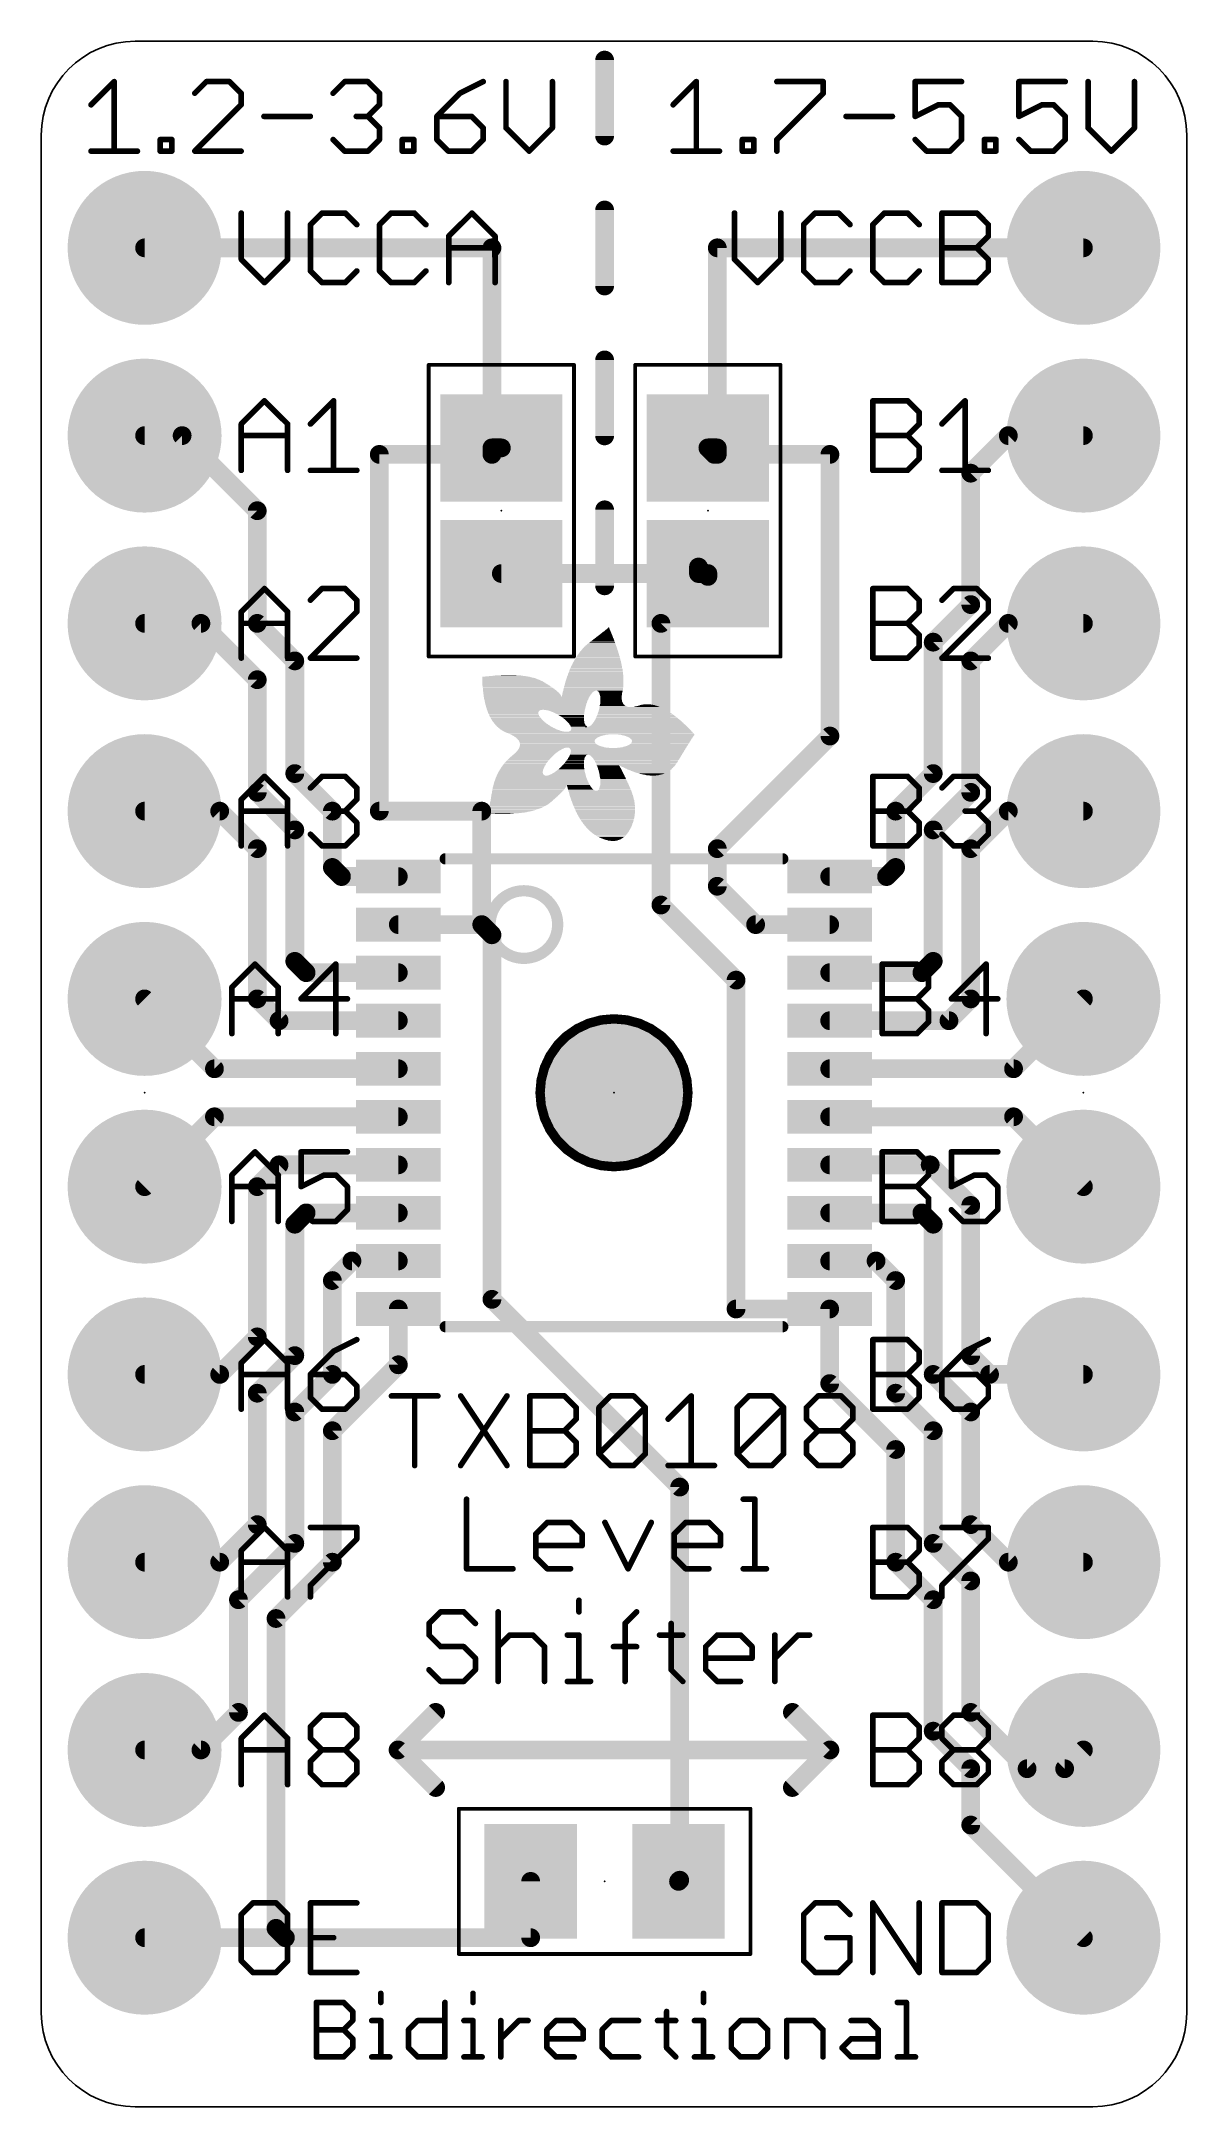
# Model space of a CAD drawing. Extents: x 0.5 to 16, y 1.5 to 29.5.
import ezdxf

# ---------------------------------------------------------------- set-up
doc = ezdxf.new("R2010")
doc.units = 0
for name, color, linetype in [('1', 12, 'CONTINUOUS'), ('17', 110, 'CONTINUOUS'), ('20', 53, 'CONTINUOUS'), ('21', 40, 'CONTINUOUS'), ('23', 53, 'CONTINUOUS'), ('29', 253, 'CONTINUOUS'), ('39', 12, 'CONTINUOUS'), ('41', 12, 'CONTINUOUS')]:
    doc.layers.add(name, color=color, linetype=linetype)

# ---------------------------------------------------------------- blocks, each defined once
blk = doc.blocks.new('RECT')
blk.add_solid([(-0.5, -0.5), (0.5, -0.5), (-0.5, 0.5), (0.5, 0.5)])
blk = doc.blocks.new('ROUNDP')
at = {"const_width": 0.5}
blk.add_lwpolyline([(0, -0.25, 1), (0, 0.25, 1), (0, -0.25)], format="xyb", dxfattribs=at)
blk = doc.blocks.new('PIE')
at = {"const_width": 0.5}
blk.add_lwpolyline([(0, -0.25, 1), (0, 0.25, 1), (0, -0.25)], format="xyb", dxfattribs=at)

msp = doc.modelspace()

# ---------------------------------------------------------------- linework, layer by layer
at = {"layer": '1', "const_width": 0.254}
for points in [[(6.604, 26.67), (1.905, 26.67)], [(6.604, 23.964), (6.604, 26.67)], [(9.652, 26.67), (14.605, 26.67)], [(9.652, 23.964), (9.652, 26.67)], [(2.413, 24.13), (1.905, 24.13)], [(3.429, 23.114), (2.413, 24.13)], [(6.604, 23.876), (6.604, 23.964)], [(6.604, 23.964), (6.731, 23.964)], [(9.652, 23.964), (9.525, 23.964)], [(9.613, 23.876), (9.525, 23.964)], [(9.652, 23.876), (9.652, 23.964)], [(13.081, 23.622), (13.589, 24.13)], [(13.589, 24.13), (14.605, 24.13)], [(5.08, 19.05), (5.08, 23.876)], [(5.08, 23.876), (6.604, 23.876)], [(9.652, 23.876), (9.613, 23.876)], [(11.176, 23.876), (9.652, 23.876)], [(11.176, 20.066), (11.176, 23.876)], [(13.081, 21.844), (13.081, 23.622)], [(3.429, 21.59), (3.429, 23.114)], [(9.398, 22.264), (6.731, 22.264)], [(8.89, 21.59), (9.525, 22.225)], [(9.398, 22.264), (9.398, 22.352)], [(9.525, 22.264), (9.398, 22.264)], [(9.525, 22.225), (9.525, 22.264)], [(12.573, 21.336), (13.081, 21.844)], [(2.667, 21.59), (1.905, 21.59)], [(3.429, 20.828), (2.667, 21.59)], [(3.937, 21.082), (3.429, 21.59)], [(8.89, 17.78), (8.89, 21.59)], [(13.081, 21.082), (13.589, 21.59)], [(13.589, 21.59), (14.605, 21.59)], [(12.573, 19.558), (12.573, 21.336)], [(3.429, 19.304), (3.429, 20.828)], [(3.937, 19.558), (3.937, 21.082)], [(13.081, 19.304), (13.081, 21.082)], [(9.652, 18.542), (11.176, 20.066)], [(3.937, 19.558), (4.445, 19.05)], [(12.065, 19.05), (12.573, 19.558)], [(3.937, 18.796), (3.429, 19.304)], [(12.573, 18.796), (13.081, 19.304)], [(1.905, 19.05), (2.921, 19.05)], [(2.921, 19.05), (3.429, 18.542)], [(4.445, 19.05), (4.445, 18.288)], [(6.466, 19.05), (5.08, 19.05)], [(6.466, 17.515), (6.466, 19.05)], [(12.065, 18.288), (12.065, 19.05)], [(13.081, 18.542), (13.589, 19.05)], [(13.589, 19.05), (14.605, 19.05)], [(3.937, 17.018), (3.937, 18.796)], [(12.573, 17.018), (12.573, 18.796)], [(3.429, 18.542), (3.429, 16.51)], [(9.652, 18.034), (9.652, 18.542)], [(13.081, 16.51), (13.081, 18.542)], [(4.445, 18.288), (4.568, 18.165)], [(4.568, 18.165), (5.3372, 18.165)], [(10.171, 17.515), (9.652, 18.034)], [(11.1728, 18.165), (11.942, 18.165)], [(11.942, 18.165), (12.065, 18.288)], [(9.906, 16.764), (8.89, 17.78)], [(6.466, 17.515), (5.3372, 17.515)], [(6.604, 17.377), (6.466, 17.515)], [(11.1728, 17.515), (10.171, 17.515)], [(6.604, 12.446), (6.604, 17.377)], [(3.937, 17.018), (4.09, 16.865)], [(12.42, 16.865), (12.573, 17.018)], [(4.09, 16.865), (5.3372, 16.865)], [(9.906, 12.315), (9.906, 16.764)], [(11.1728, 16.865), (12.42, 16.865)], [(1.905, 16.51), (2.85, 15.565)], [(3.429, 16.51), (3.724, 16.215)], [(12.786, 16.215), (13.081, 16.51)], [(13.66, 15.565), (14.605, 16.51)], [(3.724, 16.215), (5.3372, 16.215)], [(11.1728, 16.215), (12.786, 16.215)], [(2.85, 15.565), (5.3372, 15.565)], [(11.1728, 15.565), (13.66, 15.565)], [(1.905, 13.97), (2.85, 14.915)], [(2.85, 14.915), (5.3372, 14.915)], [(11.1728, 14.915), (13.66, 14.915)], [(13.66, 14.915), (14.605, 13.97)], [(3.429, 13.97), (3.724, 14.265)], [(3.724, 14.265), (5.3372, 14.265)], [(12.532, 14.265), (11.1728, 14.265)], [(13.081, 13.716), (12.532, 14.265)], [(3.429, 11.938), (3.429, 13.97)], [(3.937, 13.462), (4.09, 13.615)], [(4.09, 13.615), (5.3372, 13.615)], [(12.42, 13.615), (11.1728, 13.615)], [(12.573, 13.462), (12.42, 13.615)], [(13.081, 11.684), (13.081, 13.716)], [(3.937, 11.684), (3.937, 13.462)], [(12.573, 11.43), (12.573, 13.462)], [(4.445, 12.7), (4.71, 12.965)], [(4.71, 12.965), (5.3372, 12.965)], [(11.8, 12.965), (11.1728, 12.965)], [(12.065, 12.7), (11.8, 12.965)], [(4.445, 11.43), (4.445, 12.7)], [(9.144, 9.906), (6.604, 12.446)], [(12.065, 11.176), (12.065, 12.7)], [(5.3372, 11.5602), (5.3372, 12.315)], [(11.1728, 12.315), (9.906, 12.315)], [(11.1728, 11.3062), (11.1728, 12.315)], [(2.921, 11.43), (3.429, 11.938)], [(3.429, 11.176), (3.937, 11.684)], [(13.335, 11.43), (13.081, 11.684)], [(1.905, 11.43), (2.921, 11.43)], [(3.937, 10.922), (4.445, 11.43)], [(4.445, 10.668), (5.3372, 11.5602)], [(13.081, 10.922), (12.573, 11.43)], [(14.605, 11.43), (13.335, 11.43)], [(3.429, 9.398), (3.429, 11.176)], [(12.065, 10.414), (11.1728, 11.3062)], [(12.573, 10.668), (12.065, 11.176)], [(3.937, 9.144), (3.937, 10.922)], [(13.081, 9.398), (13.081, 10.922)], [(4.445, 8.89), (4.445, 10.668)], [(12.573, 9.144), (12.573, 10.668)], [(12.065, 8.89), (12.065, 10.414)], [(9.144, 4.588), (9.144, 9.906)], [(2.921, 8.89), (3.429, 9.398)], [(13.589, 8.89), (13.081, 9.398)], [(3.175, 8.382), (3.937, 9.144)], [(13.081, 8.636), (12.573, 9.144)], [(1.905, 8.89), (2.921, 8.89)], [(3.683, 8.128), (4.445, 8.89)], [(12.573, 8.382), (12.065, 8.89)], [(14.605, 8.89), (13.589, 8.89)], [(13.081, 6.858), (13.081, 8.636)], [(3.175, 6.858), (3.175, 8.382)], [(12.573, 6.604), (12.573, 8.382)], [(3.683, 3.937), (3.683, 8.128)], [(2.667, 6.35), (3.175, 6.858)], [(13.843, 6.096), (13.081, 6.858)], [(13.081, 6.096), (12.573, 6.604)], [(1.905, 6.35), (2.667, 6.35)], [(14.605, 6.35), (14.351, 6.096)], [(13.081, 5.334), (13.081, 6.096)], [(14.351, 6.096), (13.843, 6.096)], [(14.605, 3.81), (13.081, 5.334)], [(7.128, 3.81), (7.128, 4.572)], [(9.128, 4.572), (9.144, 4.588)], [(1.905, 3.81), (3.81, 3.81)], [(3.81, 3.81), (3.683, 3.937)], [(3.81, 3.81), (7.128, 3.81)]]:
    msp.add_lwpolyline(points, dxfattribs=at)
at = {"layer": '1', "const_width": 0.127}
for points in [[(1.905, 26.7335, 1), (1.905, 26.6065)], [(6.6675, 26.67, 1), (6.5405, 26.67)], [(6.604, 26.6065, 1), (6.604, 26.7335)], [(9.652, 26.7335, 1), (9.652, 26.6065)], [(9.7155, 26.67, 1), (9.5885, 26.67)], [(14.605, 26.6065, 1), (14.605, 26.7335)], [(1.905, 24.1935, 1), (1.905, 24.0665)], [(2.4579, 24.1749, 1), (2.3681, 24.0851)], [(2.413, 24.0665, 1), (2.413, 24.1935)], [(6.6675, 23.964, 1), (6.5405, 23.964)], [(6.604, 24.0275, 1), (6.604, 23.9005)], [(6.731, 23.9005, 1), (6.731, 24.0275)], [(9.525, 24.0275, 1), (9.525, 23.9005)], [(9.5699, 24.0089, 1), (9.4801, 23.9191)], [(9.7155, 23.964, 1), (9.5885, 23.964)], [(9.652, 23.9005, 1), (9.652, 24.0275)], [(13.589, 24.1935, 1), (13.589, 24.0665)], [(13.6339, 24.0851, 1), (13.5441, 24.1749)], [(14.605, 24.0665, 1), (14.605, 24.1935)], [(5.1435, 23.876, 1), (5.0165, 23.876)], [(5.08, 23.9395, 1), (5.08, 23.8125)], [(6.5405, 23.964, 1), (6.6675, 23.964)], [(6.5405, 23.876, 1), (6.6675, 23.876)], [(6.604, 23.8125, 1), (6.604, 23.9395)], [(9.613, 23.9395, 1), (9.613, 23.8125)], [(9.5681, 23.8311, 1), (9.6579, 23.9209)], [(9.5885, 23.964, 1), (9.7155, 23.964)], [(9.652, 23.9395, 1), (9.652, 23.8125)], [(9.5885, 23.876, 1), (9.7155, 23.876)], [(9.652, 23.8125, 1), (9.652, 23.9395)], [(11.2395, 23.876, 1), (11.1125, 23.876)], [(11.176, 23.8125, 1), (11.176, 23.9395)], [(13.1445, 23.622, 1), (13.0175, 23.622)], [(13.0361, 23.6669, 1), (13.1259, 23.5771)], [(3.4925, 23.114, 1), (3.3655, 23.114)], [(3.3841, 23.0691, 1), (3.4739, 23.1589)], [(6.731, 22.3275, 1), (6.731, 22.2005)], [(9.4615, 22.352, 1), (9.3345, 22.352)], [(9.398, 22.3275, 1), (9.398, 22.2005)], [(9.398, 22.2005, 1), (9.398, 22.3275)], [(9.5885, 22.264, 1), (9.4615, 22.264)], [(9.525, 22.2005, 1), (9.525, 22.3275)], [(9.3345, 22.264, 1), (9.4615, 22.264)], [(9.4615, 22.225, 1), (9.5885, 22.225)], [(9.5699, 22.1801, 1), (9.4801, 22.2699)], [(13.0175, 21.844, 1), (13.1445, 21.844)], [(13.1259, 21.7991, 1), (13.0361, 21.8889)], [(1.905, 21.6535, 1), (1.905, 21.5265)], [(2.7119, 21.6349, 1), (2.6221, 21.5451)], [(2.667, 21.5265, 1), (2.667, 21.6535)], [(3.4739, 21.6349, 1), (3.3841, 21.5451)], [(3.3655, 21.59, 1), (3.4925, 21.59)], [(8.9535, 21.59, 1), (8.8265, 21.59)], [(8.8451, 21.6349, 1), (8.9349, 21.5451)], [(13.589, 21.6535, 1), (13.589, 21.5265)], [(13.6339, 21.5451, 1), (13.5441, 21.6349)], [(14.605, 21.5265, 1), (14.605, 21.6535)], [(12.6365, 21.336, 1), (12.5095, 21.336)], [(12.5281, 21.3809, 1), (12.6179, 21.2911)], [(3.4925, 20.828, 1), (3.3655, 20.828)], [(4.0005, 21.082, 1), (3.8735, 21.082)], [(3.8921, 21.0371, 1), (3.9819, 21.1269)], [(13.1445, 21.082, 1), (13.0175, 21.082)], [(13.0361, 21.1269, 1), (13.1259, 21.0371)], [(3.3841, 20.7831, 1), (3.4739, 20.8729)], [(11.1125, 20.066, 1), (11.2395, 20.066)], [(11.2209, 20.0211, 1), (11.1311, 20.1109)], [(3.9819, 19.6029, 1), (3.8921, 19.5131)], [(3.8735, 19.558, 1), (4.0005, 19.558)], [(12.5095, 19.558, 1), (12.6365, 19.558)], [(12.6179, 19.5131, 1), (12.5281, 19.6029)], [(3.4739, 19.3489, 1), (3.3841, 19.2591)], [(3.3655, 19.304, 1), (3.4925, 19.304)], [(13.0175, 19.304, 1), (13.1445, 19.304)], [(13.1259, 19.2591, 1), (13.0361, 19.3489)], [(1.905, 19.1135, 1), (1.905, 18.9865)], [(2.9659, 19.0949, 1), (2.8761, 19.0051)], [(2.921, 18.9865, 1), (2.921, 19.1135)], [(4.5085, 19.05, 1), (4.3815, 19.05)], [(4.4001, 19.0051, 1), (4.4899, 19.0949)], [(5.08, 19.1135, 1), (5.08, 18.9865)], [(5.0165, 19.05, 1), (5.1435, 19.05)], [(6.5295, 19.05, 1), (6.4025, 19.05)], [(6.466, 18.9865, 1), (6.466, 19.1135)], [(12.1285, 19.05, 1), (12.0015, 19.05)], [(12.0201, 19.0949, 1), (12.1099, 19.0051)], [(13.589, 19.1135, 1), (13.589, 18.9865)], [(13.6339, 19.0051, 1), (13.5441, 19.0949)], [(14.605, 18.9865, 1), (14.605, 19.1135)], [(4.0005, 18.796, 1), (3.8735, 18.796)], [(3.8921, 18.7511, 1), (3.9819, 18.8409)], [(12.6365, 18.796, 1), (12.5095, 18.796)], [(12.5281, 18.8409, 1), (12.6179, 18.7511)], [(3.4925, 18.542, 1), (3.3655, 18.542)], [(3.3841, 18.4971, 1), (3.4739, 18.5869)], [(9.7155, 18.542, 1), (9.5885, 18.542)], [(9.6071, 18.5869, 1), (9.6969, 18.4971)], [(13.1445, 18.542, 1), (13.0175, 18.542)], [(13.0361, 18.5869, 1), (13.1259, 18.4971)], [(4.4899, 18.3329, 1), (4.4001, 18.2431)], [(4.3815, 18.288, 1), (4.5085, 18.288)], [(4.568, 18.2285, 1), (4.568, 18.1015)], [(4.5231, 18.1201, 1), (4.6129, 18.2099)], [(5.3372, 18.1015, 1), (5.3372, 18.2285)], [(11.1728, 18.2285, 1), (11.1728, 18.1015)], [(11.8971, 18.2099, 1), (11.9869, 18.1201)], [(11.942, 18.1015, 1), (11.942, 18.2285)], [(12.0015, 18.288, 1), (12.1285, 18.288)], [(12.1099, 18.2431, 1), (12.0201, 18.3329)], [(8.9349, 17.8249, 1), (8.8451, 17.7351)], [(9.6969, 18.0789, 1), (9.6071, 17.9891)], [(9.5885, 18.034, 1), (9.7155, 18.034)], [(5.3372, 17.5785, 1), (5.3372, 17.4515)], [(6.5109, 17.5599, 1), (6.4211, 17.4701)], [(6.466, 17.4515, 1), (6.466, 17.5785)], [(8.8265, 17.78, 1), (8.9535, 17.78)], [(10.171, 17.5785, 1), (10.171, 17.4515)], [(10.1261, 17.4701, 1), (10.2159, 17.5599)], [(11.1728, 17.4515, 1), (11.1728, 17.5785)], [(6.4025, 17.515, 1), (6.5295, 17.515)], [(6.6675, 17.377, 1), (6.5405, 17.377)], [(6.5591, 17.3321, 1), (6.6489, 17.4219)], [(3.9819, 17.0629, 1), (3.8921, 16.9731)], [(3.8735, 17.018, 1), (4.0005, 17.018)], [(12.5095, 17.018, 1), (12.6365, 17.018)], [(12.6179, 16.9731, 1), (12.5281, 17.0629)], [(4.09, 16.9285, 1), (4.09, 16.8015)], [(4.0451, 16.8201, 1), (4.1349, 16.9099)], [(5.3372, 16.8015, 1), (5.3372, 16.9285)], [(9.9695, 16.764, 1), (9.8425, 16.764)], [(9.8611, 16.7191, 1), (9.9509, 16.8089)], [(11.1728, 16.9285, 1), (11.1728, 16.8015)], [(12.3751, 16.9099, 1), (12.4649, 16.8201)], [(12.42, 16.8015, 1), (12.42, 16.9285)], [(1.9499, 16.5549, 1), (1.8601, 16.4651)], [(3.4739, 16.5549, 1), (3.3841, 16.4651)], [(3.3655, 16.51, 1), (3.4925, 16.51)], [(13.0175, 16.51, 1), (13.1445, 16.51)], [(13.1259, 16.4651, 1), (13.0361, 16.5549)], [(14.6499, 16.4651, 1), (14.5601, 16.5549)], [(3.724, 16.2785, 1), (3.724, 16.1515)], [(3.6791, 16.1701, 1), (3.7689, 16.2599)], [(5.3372, 16.1515, 1), (5.3372, 16.2785)], [(11.1728, 16.2785, 1), (11.1728, 16.1515)], [(12.7411, 16.2599, 1), (12.8309, 16.1701)], [(12.786, 16.1515, 1), (12.786, 16.2785)], [(2.85, 15.6285, 1), (2.85, 15.5015)], [(2.8051, 15.5201, 1), (2.8949, 15.6099)], [(5.3372, 15.5015, 1), (5.3372, 15.6285)], [(11.1728, 15.6285, 1), (11.1728, 15.5015)], [(13.6151, 15.6099, 1), (13.7049, 15.5201)], [(13.66, 15.5015, 1), (13.66, 15.6285)], [(2.85, 14.9785, 1), (2.85, 14.8515)], [(2.8949, 14.8701, 1), (2.8051, 14.9599)], [(5.3372, 14.8515, 1), (5.3372, 14.9785)], [(11.1728, 14.9785, 1), (11.1728, 14.8515)], [(13.7049, 14.9599, 1), (13.6151, 14.8701)], [(13.66, 14.8515, 1), (13.66, 14.9785)], [(3.724, 14.3285, 1), (3.724, 14.2015)], [(3.7689, 14.2201, 1), (3.6791, 14.3099)], [(5.3372, 14.2015, 1), (5.3372, 14.3285)], [(11.1728, 14.3285, 1), (11.1728, 14.2015)], [(12.5769, 14.3099, 1), (12.4871, 14.2201)], [(12.532, 14.2015, 1), (12.532, 14.3285)], [(1.8601, 14.0149, 1), (1.9499, 13.9251)], [(3.4925, 13.97, 1), (3.3655, 13.97)], [(3.3841, 14.0149, 1), (3.4739, 13.9251)], [(14.5601, 13.9251, 1), (14.6499, 14.0149)], [(4.09, 13.6785, 1), (4.09, 13.5515)], [(4.1349, 13.5701, 1), (4.0451, 13.6599)], [(5.3372, 13.5515, 1), (5.3372, 13.6785)], [(11.1728, 13.6785, 1), (11.1728, 13.5515)], [(12.4649, 13.6599, 1), (12.3751, 13.5701)], [(12.42, 13.5515, 1), (12.42, 13.6785)], [(13.1445, 13.716, 1), (13.0175, 13.716)], [(13.0361, 13.6711, 1), (13.1259, 13.7609)], [(4.0005, 13.462, 1), (3.8735, 13.462)], [(3.8921, 13.5069, 1), (3.9819, 13.4171)], [(12.6365, 13.462, 1), (12.5095, 13.462)], [(12.5281, 13.4171, 1), (12.6179, 13.5069)], [(4.71, 13.0285, 1), (4.71, 12.9015)], [(4.7549, 12.9201, 1), (4.6651, 13.0099)], [(5.3372, 12.9015, 1), (5.3372, 13.0285)], [(11.1728, 13.0285, 1), (11.1728, 12.9015)], [(11.8449, 13.0099, 1), (11.7551, 12.9201)], [(11.8, 12.9015, 1), (11.8, 13.0285)], [(4.5085, 12.7, 1), (4.3815, 12.7)], [(4.4001, 12.7449, 1), (4.4899, 12.6551)], [(12.1285, 12.7, 1), (12.0015, 12.7)], [(12.0201, 12.6551, 1), (12.1099, 12.7449)], [(5.4007, 12.315, 1), (5.2737, 12.315)], [(6.6489, 12.4909, 1), (6.5591, 12.4011)], [(6.5405, 12.446, 1), (6.6675, 12.446)], [(9.906, 12.3785, 1), (9.906, 12.2515)], [(9.8425, 12.315, 1), (9.9695, 12.315)], [(11.2363, 12.315, 1), (11.1093, 12.315)], [(11.1728, 12.2515, 1), (11.1728, 12.3785)], [(3.4739, 11.8931, 1), (3.3841, 11.9829)], [(3.3655, 11.938, 1), (3.4925, 11.938)], [(3.8735, 11.684, 1), (4.0005, 11.684)], [(3.9819, 11.6391, 1), (3.8921, 11.7289)], [(13.1259, 11.7289, 1), (13.0361, 11.6391)], [(13.0175, 11.684, 1), (13.1445, 11.684)], [(1.905, 11.4935, 1), (1.905, 11.3665)], [(2.8761, 11.4749, 1), (2.9659, 11.3851)], [(2.921, 11.3665, 1), (2.921, 11.4935)], [(4.3815, 11.43, 1), (4.5085, 11.43)], [(4.4899, 11.3851, 1), (4.4001, 11.4749)], [(5.2737, 11.5602, 1), (5.4007, 11.5602)], [(5.3821, 11.5153, 1), (5.2923, 11.6051)], [(12.6179, 11.4749, 1), (12.5281, 11.3851)], [(12.5095, 11.43, 1), (12.6365, 11.43)], [(13.335, 11.4935, 1), (13.335, 11.3665)], [(13.2901, 11.3851, 1), (13.3799, 11.4749)], [(14.605, 11.3665, 1), (14.605, 11.4935)], [(3.4925, 11.176, 1), (3.3655, 11.176)], [(3.3841, 11.2209, 1), (3.4739, 11.1311)], [(11.2177, 11.3511, 1), (11.1279, 11.2613)], [(11.1093, 11.3062, 1), (11.2363, 11.3062)], [(12.1099, 11.2209, 1), (12.0201, 11.1311)], [(12.0015, 11.176, 1), (12.1285, 11.176)], [(4.0005, 10.922, 1), (3.8735, 10.922)], [(3.8921, 10.9669, 1), (3.9819, 10.8771)], [(13.1445, 10.922, 1), (13.0175, 10.922)], [(13.0361, 10.8771, 1), (13.1259, 10.9669)], [(4.5085, 10.668, 1), (4.3815, 10.668)], [(4.4001, 10.7129, 1), (4.4899, 10.6231)], [(12.6365, 10.668, 1), (12.5095, 10.668)], [(12.5281, 10.6231, 1), (12.6179, 10.7129)], [(12.1285, 10.414, 1), (12.0015, 10.414)], [(12.0201, 10.3691, 1), (12.1099, 10.4589)], [(9.2075, 9.906, 1), (9.0805, 9.906)], [(9.0991, 9.8611, 1), (9.1889, 9.9509)], [(3.4739, 9.3531, 1), (3.3841, 9.4429)], [(13.1259, 9.4429, 1), (13.0361, 9.3531)], [(3.3655, 9.398, 1), (3.4925, 9.398)], [(3.9819, 9.0991, 1), (3.8921, 9.1889)], [(12.6179, 9.1889, 1), (12.5281, 9.0991)], [(13.0175, 9.398, 1), (13.1445, 9.398)], [(1.905, 8.9535, 1), (1.905, 8.8265)], [(2.8761, 8.9349, 1), (2.9659, 8.8451)], [(2.921, 8.8265, 1), (2.921, 8.9535)], [(3.8735, 9.144, 1), (4.0005, 9.144)], [(4.3815, 8.89, 1), (4.5085, 8.89)], [(4.4899, 8.8451, 1), (4.4001, 8.9349)], [(12.1099, 8.9349, 1), (12.0201, 8.8451)], [(12.0015, 8.89, 1), (12.1285, 8.89)], [(12.5095, 9.144, 1), (12.6365, 9.144)], [(13.589, 8.9535, 1), (13.589, 8.8265)], [(13.5441, 8.8451, 1), (13.6339, 8.9349)], [(14.605, 8.8265, 1), (14.605, 8.9535)], [(13.1445, 8.636, 1), (13.0175, 8.636)], [(13.0361, 8.5911, 1), (13.1259, 8.6809)], [(3.2385, 8.382, 1), (3.1115, 8.382)], [(3.1301, 8.4269, 1), (3.2199, 8.3371)], [(12.6365, 8.382, 1), (12.5095, 8.382)], [(12.5281, 8.3371, 1), (12.6179, 8.4269)], [(3.7465, 8.128, 1), (3.6195, 8.128)], [(3.6381, 8.1729, 1), (3.7279, 8.0831)], [(3.1115, 6.858, 1), (3.2385, 6.858)], [(3.2199, 6.8131, 1), (3.1301, 6.9029)], [(12.6179, 6.6489, 1), (12.5281, 6.5591)], [(13.1259, 6.9029, 1), (13.0361, 6.8131)], [(13.0175, 6.858, 1), (13.1445, 6.858)], [(1.905, 6.4135, 1), (1.905, 6.2865)], [(2.6221, 6.3949, 1), (2.7119, 6.3051)], [(2.667, 6.2865, 1), (2.667, 6.4135)], [(12.5095, 6.604, 1), (12.6365, 6.604)], [(14.6499, 6.3051, 1), (14.5601, 6.3949)], [(13.1445, 6.096, 1), (13.0175, 6.096)], [(13.0361, 6.0511, 1), (13.1259, 6.1409)], [(13.843, 6.1595, 1), (13.843, 6.0325)], [(13.7981, 6.0511, 1), (13.8879, 6.1409)], [(14.3061, 6.1409, 1), (14.3959, 6.0511)], [(14.351, 6.0325, 1), (14.351, 6.1595)], [(13.1259, 5.3789, 1), (13.0361, 5.2891)], [(13.0175, 5.334, 1), (13.1445, 5.334)], [(7.1915, 4.572, 1), (7.0645, 4.572)], [(9.0831, 4.6169, 1), (9.1729, 4.5271)], [(9.0805, 4.588, 1), (9.2075, 4.588)], [(9.1889, 4.5431, 1), (9.0991, 4.6329)], [(1.905, 3.8735, 1), (1.905, 3.7465)], [(3.7279, 3.9819, 1), (3.6381, 3.8921)], [(3.6195, 3.937, 1), (3.7465, 3.937)], [(3.81, 3.8735, 1), (3.81, 3.7465)], [(3.7651, 3.7651, 1), (3.8549, 3.8549)], [(3.81, 3.7465, 1), (3.81, 3.8735)], [(7.128, 3.7465, 1), (7.128, 3.8735)], [(14.5601, 3.7651, 1), (14.6499, 3.8549)], [(7.0645, 3.81, 1), (7.1915, 3.81)]]:
    msp.add_lwpolyline(points, format="xyb", dxfattribs=at)
at = {"layer": '20'}
for p, q in [((14.732, 29.464), (1.778, 29.464)), ((0.508, 28.194), (0.508, 2.794)), ((16.002, 2.794), (16.002, 28.194)), ((1.778, 1.524), (14.732, 1.524))]:
    msp.add_line(p, q, dxfattribs=at)
for centre, start, end in [((1.778, 28.194), 90, 180), ((14.732, 28.194), 0, 90), ((1.778, 2.794), 180, 270), ((14.732, 2.794), 270, 0)]:
    msp.add_arc(centre, 1.27, start, end, dxfattribs=at)
at = {"layer": '21'}
for points, const_width in [([(8.128, 29.21), (8.128, 28.182)], 0.254), ([(1.1811, 28.6052), (1.4946, 28.9187)], 0.0762), ([(1.4946, 28.9187), (1.4946, 27.9781)], 0.0762), ([(2.7411, 28.9187), (2.5844, 28.7619)], 0.0762), ([(3.0547, 28.9187), (2.7411, 28.9187)], 0.0762), ([(3.2114, 28.7619), (3.0547, 28.9187)], 0.0762), ([(3.2114, 28.6052), (3.2114, 28.7619)], 0.0762), ([(4.4554, 28.7619), (4.6122, 28.9187)], 0.0762), ([(4.6122, 28.9187), (4.9257, 28.9187)], 0.0762), ([(4.9257, 28.9187), (5.0825, 28.7619)], 0.0762), ([(5.0825, 28.7619), (5.0825, 28.6052)], 0.0762), ([(6.1722, 28.7619), (5.8587, 28.4484)], 0.0762), ([(6.4858, 28.9187), (6.1722, 28.7619)], 0.0762), ([(6.7942, 28.9187), (6.7942, 28.2916)], 0.0762), ([(7.4213, 28.2916), (7.4213, 28.9187)], 0.0762), ([(9.0551, 28.6052), (9.3686, 28.9187)], 0.0762), ([(9.3686, 28.9187), (9.3686, 27.9781)], 0.0762), ([(10.4584, 28.9187), (11.0854, 28.9187)], 0.0762), ([(11.0854, 28.7619), (10.4584, 28.1349)], 0.0762), ([(11.0854, 28.9187), (11.0854, 28.7619)], 0.0762), ([(12.9565, 28.9187), (12.3294, 28.9187)], 0.0762), ([(12.3294, 28.9187), (12.3294, 28.4484)], 0.0762), ([(14.3598, 28.9187), (13.7327, 28.9187)], 0.0762), ([(13.7327, 28.9187), (13.7327, 28.4484)], 0.0762), ([(14.6682, 28.9187), (14.6682, 28.2916)], 0.0762), ([(15.2953, 28.2916), (15.2953, 28.9187)], 0.0762), ([(2.5844, 27.9781), (3.2114, 28.6052)], 0.0762), ([(5.0825, 28.6052), (4.9257, 28.4484)], 0.0762), ([(12.3294, 28.4484), (12.643, 28.6052)], 0.0762), ([(12.643, 28.6052), (12.7997, 28.6052)], 0.0762), ([(12.7997, 28.6052), (12.9565, 28.4484)], 0.0762), ([(13.7327, 28.4484), (14.0462, 28.6052)], 0.0762), ([(14.0462, 28.6052), (14.203, 28.6052)], 0.0762), ([(14.203, 28.6052), (14.3598, 28.4484)], 0.0762), ([(3.5199, 28.4484), (4.147, 28.4484)], 0.0762), ([(4.9257, 28.4484), (4.769, 28.4484)], 0.0762), ([(4.9257, 28.4484), (5.0825, 28.2916)], 0.0762), ([(5.0825, 28.2916), (5.0825, 28.1349)], 0.0762), ([(5.8587, 28.4484), (5.8587, 28.1349)], 0.0762), ([(6.329, 28.4484), (5.8587, 28.4484)], 0.0762), ([(6.4858, 28.2916), (6.329, 28.4484)], 0.0762), ([(6.4858, 28.1349), (6.4858, 28.2916)], 0.0762), ([(6.7942, 28.2916), (7.1077, 27.9781)], 0.0762), ([(7.1077, 27.9781), (7.4213, 28.2916)], 0.0762), ([(11.3939, 28.4484), (12.021, 28.4484)], 0.0762), ([(12.9565, 28.4484), (12.9565, 28.1349)], 0.0762), ([(14.3598, 28.4484), (14.3598, 28.1349)], 0.0762), ([(14.6682, 28.2916), (14.9817, 27.9781)], 0.0762), ([(14.9817, 27.9781), (15.2953, 28.2916)], 0.0762), ([(1.1811, 27.9781), (1.8082, 27.9781)], 0.0762), ([(2.1166, 27.9781), (2.1166, 28.1349)], 0.0762), ([(2.1166, 28.1349), (2.2734, 28.1349)], 0.0762), ([(2.2734, 27.9781), (2.1166, 27.9781)], 0.0762), ([(2.2734, 28.1349), (2.2734, 27.9781)], 0.0762), ([(3.2114, 27.9781), (2.5844, 27.9781)], 0.0762), ([(4.6122, 27.9781), (4.4554, 28.1349)], 0.0762), ([(4.9257, 27.9781), (4.6122, 27.9781)], 0.0762), ([(5.0825, 28.1349), (4.9257, 27.9781)], 0.0762), ([(5.3909, 27.9781), (5.3909, 28.1349)], 0.0762), ([(5.3909, 28.1349), (5.5477, 28.1349)], 0.0762), ([(5.5477, 27.9781), (5.3909, 27.9781)], 0.0762), ([(5.5477, 28.1349), (5.5477, 27.9781)], 0.0762), ([(5.8587, 28.1349), (6.0155, 27.9781)], 0.0762), ([(6.0155, 27.9781), (6.329, 27.9781)], 0.0762), ([(6.329, 27.9781), (6.4858, 28.1349)], 0.0762), ([(9.0551, 27.9781), (9.6822, 27.9781)], 0.0762), ([(9.9906, 27.9781), (9.9906, 28.1349)], 0.0762), ([(9.9906, 28.1349), (10.1474, 28.1349)], 0.0762), ([(10.1474, 27.9781), (9.9906, 27.9781)], 0.0762), ([(10.1474, 28.1349), (10.1474, 27.9781)], 0.0762), ([(10.4584, 28.1349), (10.4584, 27.9781)], 0.0762), ([(12.4862, 27.9781), (12.3294, 28.1349)], 0.0762), ([(12.7997, 27.9781), (12.4862, 27.9781)], 0.0762), ([(12.9565, 28.1349), (12.7997, 27.9781)], 0.0762), ([(13.2649, 27.9781), (13.2649, 28.1349)], 0.0762), ([(13.2649, 28.1349), (13.4217, 28.1349)], 0.0762), ([(13.4217, 27.9781), (13.2649, 27.9781)], 0.0762), ([(13.4217, 28.1349), (13.4217, 27.9781)], 0.0762), ([(13.8895, 27.9781), (13.7327, 28.1349)], 0.0762), ([(14.203, 27.9781), (13.8895, 27.9781)], 0.0762), ([(14.3598, 28.1349), (14.203, 27.9781)], 0.0762), ([(3.2131, 27.1407), (3.2131, 26.5136)], 0.0762), ([(3.8402, 26.5136), (3.8402, 27.1407)], 0.0762), ([(4.3054, 27.1407), (4.1486, 26.9839)], 0.0762), ([(4.6189, 27.1407), (4.3054, 27.1407)], 0.0762), ([(4.7757, 26.9839), (4.6189, 27.1407)], 0.0762), ([(5.2409, 27.1407), (5.0841, 26.9839)], 0.0762), ([(5.5544, 27.1407), (5.2409, 27.1407)], 0.0762), ([(5.7112, 26.9839), (5.5544, 27.1407)], 0.0762), ([(6.0197, 26.8272), (6.3332, 27.1407)], 0.0762), ([(6.3332, 27.1407), (6.6467, 26.8272)], 0.0762), ([(8.128, 27.182), (8.128, 26.154)], 0.254), ([(9.885, 27.1407), (9.885, 26.5136)], 0.0762), ([(10.5121, 26.5136), (10.5121, 27.1407)], 0.0762), ([(10.9773, 27.1407), (10.8205, 26.9839)], 0.0762), ([(11.2908, 27.1407), (10.9773, 27.1407)], 0.0762), ([(11.4476, 26.9839), (11.2908, 27.1407)], 0.0762), ([(11.9128, 27.1407), (11.7561, 26.9839)], 0.0762), ([(12.2264, 27.1407), (11.9128, 27.1407)], 0.0762), ([(12.3831, 26.9839), (12.2264, 27.1407)], 0.0762), ([(12.6916, 26.2001), (12.6916, 27.1407)], 0.0762), ([(12.6916, 27.1407), (13.1619, 27.1407)], 0.0762), ([(13.1619, 27.1407), (13.3186, 26.9839)], 0.0762), ([(4.1486, 26.9839), (4.1486, 26.3569)], 0.0762), ([(5.0841, 26.9839), (5.0841, 26.3569)], 0.0762), ([(6.0197, 26.2001), (6.0197, 26.8272)], 0.0762), ([(6.6467, 26.8272), (6.6467, 26.2001)], 0.0762), ([(10.8205, 26.9839), (10.8205, 26.3569)], 0.0762), ([(11.7561, 26.9839), (11.7561, 26.3569)], 0.0762), ([(13.3186, 26.8272), (13.1619, 26.6704)], 0.0762), ([(13.3186, 26.9839), (13.3186, 26.8272)], 0.0762), ([(3.2131, 26.5136), (3.5266, 26.2001)], 0.0762), ([(3.5266, 26.2001), (3.8402, 26.5136)], 0.0762), ([(6.0197, 26.6704), (6.6467, 26.6704)], 0.0762), ([(9.885, 26.5136), (10.1986, 26.2001)], 0.0762), ([(10.1986, 26.2001), (10.5121, 26.5136)], 0.0762), ([(12.6916, 26.6704), (13.1619, 26.6704)], 0.0762), ([(13.1619, 26.6704), (13.3186, 26.5136)], 0.0762), ([(13.3186, 26.5136), (13.3186, 26.3569)], 0.0762), ([(4.1486, 26.3569), (4.3054, 26.2001)], 0.0762), ([(4.6189, 26.2001), (4.7757, 26.3569)], 0.0762), ([(5.0841, 26.3569), (5.2409, 26.2001)], 0.0762), ([(5.5544, 26.2001), (5.7112, 26.3569)], 0.0762), ([(10.8205, 26.3569), (10.9773, 26.2001)], 0.0762), ([(11.2908, 26.2001), (11.4476, 26.3569)], 0.0762), ([(11.7561, 26.3569), (11.9128, 26.2001)], 0.0762), ([(12.2264, 26.2001), (12.3831, 26.3569)], 0.0762), ([(13.3186, 26.3569), (13.1619, 26.2001)], 0.0762), ([(4.3054, 26.2001), (4.6189, 26.2001)], 0.0762), ([(5.2409, 26.2001), (5.5544, 26.2001)], 0.0762), ([(10.9773, 26.2001), (11.2908, 26.2001)], 0.0762), ([(11.9128, 26.2001), (12.2264, 26.2001)], 0.0762), ([(13.1619, 26.2001), (12.6916, 26.2001)], 0.0762), ([(8.128, 25.154), (8.128, 24.126)], 0.254), ([(3.2131, 24.2872), (3.5266, 24.6007)], 0.0762), ([(3.5266, 24.6007), (3.8402, 24.2872)], 0.0762), ([(4.1486, 24.2872), (4.4622, 24.6007)], 0.0762), ([(4.4622, 24.6007), (4.4622, 23.6601)], 0.0762), ([(11.7561, 23.6601), (11.7561, 24.6007)], 0.0762), ([(11.7561, 24.6007), (12.2264, 24.6007)], 0.0762), ([(12.2264, 24.6007), (12.3831, 24.4439)], 0.0762), ([(12.6916, 24.2872), (13.0051, 24.6007)], 0.0762), ([(13.0051, 24.6007), (13.0051, 23.6601)], 0.0762), ([(3.2131, 23.6601), (3.2131, 24.2872)], 0.0762), ([(3.8402, 24.2872), (3.8402, 23.6601)], 0.0762), ([(12.3831, 24.2872), (12.2264, 24.1304)], 0.0762), ([(12.3831, 24.4439), (12.3831, 24.2872)], 0.0762), ([(3.2131, 24.1304), (3.8402, 24.1304)], 0.0762), ([(11.7561, 24.1304), (12.2264, 24.1304)], 0.0762), ([(12.2264, 24.1304), (12.3831, 23.9736)], 0.0762), ([(12.3831, 23.8169), (12.2264, 23.6601)], 0.0762), ([(12.3831, 23.9736), (12.3831, 23.8169)], 0.0762), ([(4.1486, 23.6601), (4.7757, 23.6601)], 0.0762), ([(12.2264, 23.6601), (11.7561, 23.6601)], 0.0762), ([(12.6916, 23.6601), (13.3186, 23.6601)], 0.0762), ([(8.128, 23.126), (8.128, 22.098)], 0.254), ([(3.2131, 21.7472), (3.5266, 22.0607)], 0.0762), ([(3.5266, 22.0607), (3.8402, 21.7472)], 0.0762), ([(4.3054, 22.0607), (4.1486, 21.9039)], 0.0762), ([(4.6189, 22.0607), (4.3054, 22.0607)], 0.0762), ([(4.7757, 21.9039), (4.6189, 22.0607)], 0.0762), ([(11.7561, 21.1201), (11.7561, 22.0607)], 0.0762), ([(11.7561, 22.0607), (12.2264, 22.0607)], 0.0762), ([(12.2264, 22.0607), (12.3831, 21.9039)], 0.0762), ([(12.8483, 22.0607), (12.6916, 21.9039)], 0.0762), ([(13.1619, 22.0607), (12.8483, 22.0607)], 0.0762), ([(13.3186, 21.9039), (13.1619, 22.0607)], 0.0762), ([(4.7757, 21.7472), (4.7757, 21.9039)], 0.0762), ([(12.3831, 21.9039), (12.3831, 21.7472)], 0.0762), ([(13.3186, 21.7472), (13.3186, 21.9039)], 0.0762), ([(3.2131, 21.1201), (3.2131, 21.7472)], 0.0762), ([(3.2131, 21.5904), (3.8402, 21.5904)], 0.0762), ([(3.8402, 21.7472), (3.8402, 21.1201)], 0.0762), ([(4.1486, 21.1201), (4.7757, 21.7472)], 0.0762), ([(11.7561, 21.5904), (12.2264, 21.5904)], 0.0762), ([(12.3831, 21.7472), (12.2264, 21.5904)], 0.0762), ([(12.2264, 21.5904), (12.3831, 21.4336)], 0.0762), ([(12.6916, 21.1201), (13.3186, 21.7472)], 0.0762), ([(12.3831, 21.2769), (12.2264, 21.1201)], 0.0762), ([(12.3831, 21.4336), (12.3831, 21.2769)], 0.0762), ([(4.7757, 21.1201), (4.1486, 21.1201)], 0.0762), ([(12.2264, 21.1201), (11.7561, 21.1201)], 0.0762), ([(13.3186, 21.1201), (12.6916, 21.1201)], 0.0762), ([(3.2131, 19.2072), (3.5266, 19.5207)], 0.0762), ([(3.5266, 19.5207), (3.8402, 19.2072)], 0.0762), ([(4.1486, 19.3639), (4.3054, 19.5207)], 0.0762), ([(4.3054, 19.5207), (4.6189, 19.5207)], 0.0762), ([(4.6189, 19.5207), (4.7757, 19.3639)], 0.0762), ([(11.7561, 18.5801), (11.7561, 19.5207)], 0.0762), ([(11.7561, 19.5207), (12.2264, 19.5207)], 0.0762), ([(12.2264, 19.5207), (12.3831, 19.3639)], 0.0762), ([(12.6916, 19.3639), (12.8483, 19.5207)], 0.0762), ([(12.8483, 19.5207), (13.1619, 19.5207)], 0.0762), ([(13.1619, 19.5207), (13.3186, 19.3639)], 0.0762), ([(4.7757, 19.3639), (4.7757, 19.2072)], 0.0762), ([(12.3831, 19.3639), (12.3831, 19.2072)], 0.0762), ([(13.3186, 19.3639), (13.3186, 19.2072)], 0.0762), ([(3.2131, 18.5801), (3.2131, 19.2072)], 0.0762), ([(3.2131, 19.0504), (3.8402, 19.0504)], 0.0762), ([(3.8402, 19.2072), (3.8402, 18.5801)], 0.0762), ([(4.6189, 19.0504), (4.4622, 19.0504)], 0.0762), ([(4.7757, 19.2072), (4.6189, 19.0504)], 0.0762), ([(4.6189, 19.0504), (4.7757, 18.8936)], 0.0762), ([(11.7561, 19.0504), (12.2264, 19.0504)], 0.0762), ([(12.3831, 19.2072), (12.2264, 19.0504)], 0.0762), ([(12.2264, 19.0504), (12.3831, 18.8936)], 0.0762), ([(13.1619, 19.0504), (13.0051, 19.0504)], 0.0762), ([(13.3186, 19.2072), (13.1619, 19.0504)], 0.0762), ([(13.1619, 19.0504), (13.3186, 18.8936)], 0.0762), ([(4.3054, 18.5801), (4.1486, 18.7369)], 0.0762), ([(4.7757, 18.7369), (4.6189, 18.5801)], 0.0762), ([(4.7757, 18.8936), (4.7757, 18.7369)], 0.0762), ([(12.3831, 18.7369), (12.2264, 18.5801)], 0.0762), ([(12.3831, 18.8936), (12.3831, 18.7369)], 0.0762), ([(12.8483, 18.5801), (12.6916, 18.7369)], 0.0762), ([(13.3186, 18.7369), (13.1619, 18.5801)], 0.0762), ([(13.3186, 18.8936), (13.3186, 18.7369)], 0.0762), ([(4.6189, 18.5801), (4.3054, 18.5801)], 0.0762), ([(5.9722, 18.4046), (10.5378, 18.4046)], 0.1524), ([(12.2264, 18.5801), (11.7561, 18.5801)], 0.0762), ([(13.1619, 18.5801), (12.8483, 18.5801)], 0.0762), ([(3.0861, 16.6672), (3.3996, 16.9807)], 0.0762), ([(3.3996, 16.9807), (3.7132, 16.6672)], 0.0762), ([(4.4919, 16.9807), (4.0216, 16.5104)], 0.0762), ([(4.4919, 16.0401), (4.4919, 16.9807)], 0.0762), ([(11.8831, 16.0401), (11.8831, 16.9807)], 0.0762), ([(11.8831, 16.9807), (12.3534, 16.9807)], 0.0762), ([(12.3534, 16.9807), (12.5101, 16.8239)], 0.0762), ([(12.5101, 16.8239), (12.5101, 16.6672)], 0.0762), ([(13.2889, 16.9807), (12.8186, 16.5104)], 0.0762), ([(13.2889, 16.0401), (13.2889, 16.9807)], 0.0762), ([(3.0861, 16.0401), (3.0861, 16.6672)], 0.0762), ([(3.0861, 16.5104), (3.7132, 16.5104)], 0.0762), ([(3.7132, 16.6672), (3.7132, 16.0401)], 0.0762), ([(4.0216, 16.5104), (4.6487, 16.5104)], 0.0762), ([(11.8831, 16.5104), (12.3534, 16.5104)], 0.0762), ([(12.5101, 16.6672), (12.3534, 16.5104)], 0.0762), ([(12.3534, 16.5104), (12.5101, 16.3536)], 0.0762), ([(12.8186, 16.5104), (13.4457, 16.5104)], 0.0762), ([(12.5101, 16.1969), (12.3534, 16.0401)], 0.0762), ([(12.5101, 16.3536), (12.5101, 16.1969)], 0.0762), ([(12.3534, 16.0401), (11.8831, 16.0401)], 0.0762), ([(3.0861, 14.1272), (3.3996, 14.4407)], 0.0762), ([(3.3996, 14.4407), (3.7132, 14.1272)], 0.0762), ([(4.6487, 14.4407), (4.0216, 14.4407)], 0.0762), ([(4.0216, 14.4407), (4.0216, 13.9704)], 0.0762), ([(11.8831, 13.5001), (11.8831, 14.4407)], 0.0762), ([(11.8831, 14.4407), (12.3534, 14.4407)], 0.0762), ([(12.3534, 14.4407), (12.5101, 14.2839)], 0.0762), ([(12.5101, 14.2839), (12.5101, 14.1272)], 0.0762), ([(13.4457, 14.4407), (12.8186, 14.4407)], 0.0762), ([(12.8186, 14.4407), (12.8186, 13.9704)], 0.0762), ([(3.0861, 13.5001), (3.0861, 14.1272)], 0.0762), ([(3.0861, 13.9704), (3.7132, 13.9704)], 0.0762), ([(3.7132, 14.1272), (3.7132, 13.5001)], 0.0762), ([(4.0216, 13.9704), (4.3352, 14.1272)], 0.0762), ([(4.3352, 14.1272), (4.4919, 14.1272)], 0.0762), ([(4.4919, 14.1272), (4.6487, 13.9704)], 0.0762), ([(4.6487, 13.9704), (4.6487, 13.6569)], 0.0762), ([(11.8831, 13.9704), (12.3534, 13.9704)], 0.0762), ([(12.5101, 14.1272), (12.3534, 13.9704)], 0.0762), ([(12.3534, 13.9704), (12.5101, 13.8136)], 0.0762), ([(12.8186, 13.9704), (13.1321, 14.1272)], 0.0762), ([(13.1321, 14.1272), (13.2889, 14.1272)], 0.0762), ([(13.2889, 14.1272), (13.4457, 13.9704)], 0.0762), ([(13.4457, 13.9704), (13.4457, 13.6569)], 0.0762), ([(4.1784, 13.5001), (4.0216, 13.6569)], 0.0762), ([(4.6487, 13.6569), (4.4919, 13.5001)], 0.0762), ([(12.5101, 13.6569), (12.3534, 13.5001)], 0.0762), ([(12.5101, 13.8136), (12.5101, 13.6569)], 0.0762), ([(12.9753, 13.5001), (12.8186, 13.6569)], 0.0762), ([(13.4457, 13.6569), (13.2889, 13.5001)], 0.0762), ([(4.4919, 13.5001), (4.1784, 13.5001)], 0.0762), ([(12.3534, 13.5001), (11.8831, 13.5001)], 0.0762), ([(13.2889, 13.5001), (12.9753, 13.5001)], 0.0762), ([(10.5378, 12.0754), (5.9722, 12.0754)], 0.1524), ([(3.2131, 11.5872), (3.5266, 11.9007)], 0.0762), ([(3.5266, 11.9007), (3.8402, 11.5872)], 0.0762), ([(4.4622, 11.7439), (4.1486, 11.4304)], 0.0762), ([(4.7757, 11.9007), (4.4622, 11.7439)], 0.0762), ([(11.7561, 10.9601), (11.7561, 11.9007)], 0.0762), ([(11.7561, 11.9007), (12.2264, 11.9007)], 0.0762), ([(12.2264, 11.9007), (12.3831, 11.7439)], 0.0762), ([(12.3831, 11.7439), (12.3831, 11.5872)], 0.0762), ([(13.0051, 11.7439), (12.6916, 11.4304)], 0.0762), ([(13.3186, 11.9007), (13.0051, 11.7439)], 0.0762), ([(3.2131, 10.9601), (3.2131, 11.5872)], 0.0762), ([(3.2131, 11.4304), (3.8402, 11.4304)], 0.0762), ([(3.8402, 11.5872), (3.8402, 10.9601)], 0.0762), ([(4.1486, 11.4304), (4.1486, 11.1169)], 0.0762), ([(4.6189, 11.4304), (4.1486, 11.4304)], 0.0762), ([(4.7757, 11.2736), (4.6189, 11.4304)], 0.0762), ([(11.7561, 11.4304), (12.2264, 11.4304)], 0.0762), ([(12.3831, 11.5872), (12.2264, 11.4304)], 0.0762), ([(12.2264, 11.4304), (12.3831, 11.2736)], 0.0762), ([(12.6916, 11.4304), (12.6916, 11.1169)], 0.0762), ([(13.1619, 11.4304), (12.6916, 11.4304)], 0.0762), ([(13.3186, 11.2736), (13.1619, 11.4304)], 0.0762), ([(4.7757, 11.1169), (4.7757, 11.2736)], 0.0762), ([(5.2451, 11.1387), (5.8722, 11.1387)], 0.0762), ([(5.5586, 10.1981), (5.5586, 11.1387)], 0.0762), ([(6.1806, 11.1387), (6.8077, 10.1981)], 0.0762), ([(6.8077, 11.1387), (6.1806, 10.1981)], 0.0762), ([(7.1161, 10.1981), (7.1161, 11.1387)], 0.0762), ([(7.1161, 11.1387), (7.5864, 11.1387)], 0.0762), ([(7.5864, 11.1387), (7.7432, 10.9819)], 0.0762), ([(8.0517, 10.9819), (8.2084, 11.1387)], 0.0762), ([(8.2084, 11.1387), (8.522, 11.1387)], 0.0762), ([(8.522, 11.1387), (8.6787, 10.9819)], 0.0762), ([(8.9872, 10.8252), (9.3007, 11.1387)], 0.0762), ([(9.3007, 11.1387), (9.3007, 10.1981)], 0.0762), ([(9.9227, 10.9819), (10.0795, 11.1387)], 0.0762), ([(10.0795, 11.1387), (10.393, 11.1387)], 0.0762), ([(10.393, 11.1387), (10.5498, 10.9819)], 0.0762), ([(10.8582, 10.9819), (11.015, 11.1387)], 0.0762), ([(11.015, 11.1387), (11.3285, 11.1387)], 0.0762), ([(11.3285, 11.1387), (11.4853, 10.9819)], 0.0762), ([(12.3831, 11.2736), (12.3831, 11.1169)], 0.0762), ([(13.3186, 11.1169), (13.3186, 11.2736)], 0.0762), ([(4.1486, 11.1169), (4.3054, 10.9601)], 0.0762), ([(4.3054, 10.9601), (4.6189, 10.9601)], 0.0762), ([(4.6189, 10.9601), (4.7757, 11.1169)], 0.0762), ([(7.7432, 10.9819), (7.7432, 10.8252)], 0.0762), ([(8.0517, 10.3549), (8.0517, 10.9819)], 0.0762), ([(8.0517, 10.3549), (8.6787, 10.9819)], 0.0762), ([(8.6787, 10.9819), (8.6787, 10.3549)], 0.0762), ([(9.9227, 10.3549), (9.9227, 10.9819)], 0.0762), ([(9.9227, 10.3549), (10.5498, 10.9819)], 0.0762), ([(10.5498, 10.9819), (10.5498, 10.3549)], 0.0762), ([(10.8582, 10.8252), (10.8582, 10.9819)], 0.0762), ([(11.4853, 10.9819), (11.4853, 10.8252)], 0.0762), ([(12.2264, 10.9601), (11.7561, 10.9601)], 0.0762), ([(12.3831, 11.1169), (12.2264, 10.9601)], 0.0762), ([(12.6916, 11.1169), (12.8483, 10.9601)], 0.0762), ([(12.8483, 10.9601), (13.1619, 10.9601)], 0.0762), ([(13.1619, 10.9601), (13.3186, 11.1169)], 0.0762), ([(7.1161, 10.6684), (7.5864, 10.6684)], 0.0762), ([(7.7432, 10.8252), (7.5864, 10.6684)], 0.0762), ([(7.5864, 10.6684), (7.7432, 10.5116)], 0.0762), ([(11.015, 10.6684), (10.8582, 10.8252)], 0.0762), ([(10.8582, 10.5116), (11.015, 10.6684)], 0.0762), ([(11.015, 10.6684), (11.3285, 10.6684)], 0.0762), ([(11.4853, 10.8252), (11.3285, 10.6684)], 0.0762), ([(11.3285, 10.6684), (11.4853, 10.5116)], 0.0762), ([(7.7432, 10.3549), (7.5864, 10.1981)], 0.0762), ([(7.7432, 10.5116), (7.7432, 10.3549)], 0.0762), ([(8.2084, 10.1981), (8.0517, 10.3549)], 0.0762), ([(8.6787, 10.3549), (8.522, 10.1981)], 0.0762), ([(10.0795, 10.1981), (9.9227, 10.3549)], 0.0762), ([(10.5498, 10.3549), (10.393, 10.1981)], 0.0762), ([(10.8582, 10.3549), (10.8582, 10.5116)], 0.0762), ([(11.015, 10.1981), (10.8582, 10.3549)], 0.0762), ([(11.4853, 10.3549), (11.3285, 10.1981)], 0.0762), ([(11.4853, 10.5116), (11.4853, 10.3549)], 0.0762), ([(7.5864, 10.1981), (7.1161, 10.1981)], 0.0762), ([(8.522, 10.1981), (8.2084, 10.1981)], 0.0762), ([(8.9872, 10.1981), (9.6142, 10.1981)], 0.0762), ([(10.393, 10.1981), (10.0795, 10.1981)], 0.0762), ([(11.3285, 10.1981), (11.015, 10.1981)], 0.0762), ([(6.2611, 9.7417), (6.2611, 8.8011)], 0.0762), ([(10.0032, 9.7417), (10.1599, 9.7417)], 0.0762), ([(10.1599, 9.7417), (10.1599, 8.8011)], 0.0762), ([(3.2131, 9.0472), (3.5266, 9.3607)], 0.0762), ([(3.5266, 9.3607), (3.8402, 9.0472)], 0.0762), ([(4.1486, 9.3607), (4.7757, 9.3607)], 0.0762), ([(4.7757, 9.2039), (4.1486, 8.5769)], 0.0762), ([(4.7757, 9.3607), (4.7757, 9.2039)], 0.0762), ([(7.1966, 9.2714), (7.3534, 9.4282)], 0.0762), ([(7.1966, 8.9579), (7.1966, 9.2714)], 0.0762), ([(7.3534, 9.4282), (7.6669, 9.4282)], 0.0762), ([(7.6669, 9.4282), (7.8237, 9.2714)], 0.0762), ([(7.8237, 9.2714), (7.8237, 9.1146)], 0.0762), ([(8.1321, 9.4282), (8.4457, 8.8011)], 0.0762), ([(8.4457, 8.8011), (8.7592, 9.4282)], 0.0762), ([(9.0677, 9.2714), (9.2244, 9.4282)], 0.0762), ([(9.0677, 8.9579), (9.0677, 9.2714)], 0.0762), ([(9.2244, 9.4282), (9.538, 9.4282)], 0.0762), ([(9.538, 9.4282), (9.6947, 9.2714)], 0.0762), ([(9.6947, 9.2714), (9.6947, 9.1146)], 0.0762), ([(11.7561, 8.4201), (11.7561, 9.3607)], 0.0762), ([(11.7561, 9.3607), (12.2264, 9.3607)], 0.0762), ([(12.2264, 9.3607), (12.3831, 9.2039)], 0.0762), ([(12.3831, 9.2039), (12.3831, 9.0472)], 0.0762), ([(12.6916, 9.3607), (13.3186, 9.3607)], 0.0762), ([(13.3186, 9.2039), (12.6916, 8.5769)], 0.0762), ([(13.3186, 9.3607), (13.3186, 9.2039)], 0.0762), ([(3.2131, 8.4201), (3.2131, 9.0472)], 0.0762), ([(3.8402, 9.0472), (3.8402, 8.4201)], 0.0762), ([(7.8237, 9.1146), (7.1966, 9.1146)], 0.0762), ([(7.3534, 8.8011), (7.1966, 8.9579)], 0.0762), ([(9.6947, 9.1146), (9.0677, 9.1146)], 0.0762), ([(9.2244, 8.8011), (9.0677, 8.9579)], 0.0762), ([(12.3831, 9.0472), (12.2264, 8.8904)], 0.0762), ([(3.2131, 8.8904), (3.8402, 8.8904)], 0.0762), ([(6.2611, 8.8011), (6.8882, 8.8011)], 0.0762), ([(7.6669, 8.8011), (7.3534, 8.8011)], 0.0762), ([(9.538, 8.8011), (9.2244, 8.8011)], 0.0762), ([(10.0032, 8.8011), (10.3167, 8.8011)], 0.0762), ([(11.7561, 8.8904), (12.2264, 8.8904)], 0.0762), ([(12.2264, 8.8904), (12.3831, 8.7336)], 0.0762), ([(12.3831, 8.7336), (12.3831, 8.5769)], 0.0762), ([(4.1486, 8.5769), (4.1486, 8.4201)], 0.0762), ([(7.7809, 8.3745), (7.7809, 8.2177)], 0.0762), ([(12.2264, 8.4201), (11.7561, 8.4201)], 0.0762), ([(12.3831, 8.5769), (12.2264, 8.4201)], 0.0762), ([(12.6916, 8.5769), (12.6916, 8.4201)], 0.0762), ([(5.9099, 8.2177), (5.7531, 8.0609)], 0.0762), ([(6.2234, 8.2177), (5.9099, 8.2177)], 0.0762), ([(6.3802, 8.0609), (6.2234, 8.2177)], 0.0762), ([(6.6886, 8.2177), (6.6886, 7.2771)], 0.0762), ([(8.4046, 8.0609), (8.5614, 8.2177)], 0.0762), ([(5.7531, 8.0609), (5.7531, 7.9042)], 0.0762), ([(5.7531, 7.9042), (5.9099, 7.7474)], 0.0762), ([(6.6886, 7.7474), (6.8454, 7.9042)], 0.0762), ([(6.8454, 7.9042), (7.1589, 7.9042)], 0.0762), ([(7.1589, 7.9042), (7.3157, 7.7474)], 0.0762), ([(7.6241, 7.9042), (7.7809, 7.9042)], 0.0762), ([(7.7809, 7.9042), (7.7809, 7.2771)], 0.0762), ([(8.4046, 7.2771), (8.4046, 8.0609)], 0.0762), ([(8.8715, 7.9042), (9.185, 7.9042)], 0.0762), ([(9.0283, 8.0609), (9.0283, 7.4339)], 0.0762), ([(9.4952, 7.7474), (9.6519, 7.9042)], 0.0762), ([(9.6519, 7.9042), (9.9655, 7.9042)], 0.0762), ([(9.9655, 7.9042), (10.1222, 7.7474)], 0.0762), ([(10.4307, 7.2771), (10.4307, 7.9042)], 0.0762), ([(10.4307, 7.5906), (10.7442, 7.9042)], 0.0762), ([(10.7442, 7.9042), (10.901, 7.9042)], 0.0762), ([(5.9099, 7.7474), (6.2234, 7.7474)], 0.0762), ([(6.2234, 7.7474), (6.3802, 7.5906)], 0.0762), ([(6.3802, 7.5906), (6.3802, 7.4339)], 0.0762), ([(7.3157, 7.7474), (7.3157, 7.2771)], 0.0762), ([(8.2478, 7.7474), (8.5614, 7.7474)], 0.0762), ([(9.4952, 7.4339), (9.4952, 7.7474)], 0.0762), ([(10.1222, 7.5906), (9.4952, 7.5906)], 0.0762), ([(10.1222, 7.7474), (10.1222, 7.5906)], 0.0762), ([(5.9099, 7.2771), (5.7531, 7.4339)], 0.0762), ([(6.2234, 7.2771), (5.9099, 7.2771)], 0.0762), ([(6.3802, 7.4339), (6.2234, 7.2771)], 0.0762), ([(7.6241, 7.2771), (7.9377, 7.2771)], 0.0762), ([(9.0283, 7.4339), (9.185, 7.2771)], 0.0762), ([(9.6519, 7.2771), (9.4952, 7.4339)], 0.0762), ([(9.9655, 7.2771), (9.6519, 7.2771)], 0.0762), ([(5.334, 6.35), (5.842, 6.858)], 0.254), ([(11.176, 6.35), (10.668, 6.858)], 0.254), ([(3.2131, 6.5072), (3.5266, 6.8207)], 0.0762), ([(3.5266, 6.8207), (3.8402, 6.5072)], 0.0762), ([(4.1486, 6.6639), (4.3054, 6.8207)], 0.0762), ([(4.3054, 6.8207), (4.6189, 6.8207)], 0.0762), ([(4.6189, 6.8207), (4.7757, 6.6639)], 0.0762), ([(11.7561, 5.8801), (11.7561, 6.8207)], 0.0762), ([(11.7561, 6.8207), (12.2264, 6.8207)], 0.0762), ([(12.2264, 6.8207), (12.3831, 6.6639)], 0.0762), ([(12.6916, 6.6639), (12.8483, 6.8207)], 0.0762), ([(12.8483, 6.8207), (13.1619, 6.8207)], 0.0762), ([(13.1619, 6.8207), (13.3186, 6.6639)], 0.0762), ([(3.2131, 5.8801), (3.2131, 6.5072)], 0.0762), ([(3.8402, 6.5072), (3.8402, 5.8801)], 0.0762), ([(4.1486, 6.5072), (4.1486, 6.6639)], 0.0762), ([(4.3054, 6.3504), (4.1486, 6.5072)], 0.0762), ([(4.7757, 6.5072), (4.6189, 6.3504)], 0.0762), ([(4.7757, 6.6639), (4.7757, 6.5072)], 0.0762), ([(5.334, 6.35), (11.176, 6.35)], 0.254), ([(5.334, 6.35), (5.842, 5.842)], 0.254), ([(11.176, 6.35), (10.668, 5.842)], 0.254), ([(12.3831, 6.5072), (12.2264, 6.3504)], 0.0762), ([(12.3831, 6.6639), (12.3831, 6.5072)], 0.0762), ([(12.6916, 6.5072), (12.6916, 6.6639)], 0.0762), ([(12.8483, 6.3504), (12.6916, 6.5072)], 0.0762), ([(13.3186, 6.5072), (13.1619, 6.3504)], 0.0762), ([(13.3186, 6.6639), (13.3186, 6.5072)], 0.0762), ([(3.2131, 6.3504), (3.8402, 6.3504)], 0.0762), ([(4.1486, 6.1936), (4.3054, 6.3504)], 0.0762), ([(4.1486, 6.0369), (4.1486, 6.1936)], 0.0762), ([(4.3054, 6.3504), (4.6189, 6.3504)], 0.0762), ([(4.6189, 6.3504), (4.7757, 6.1936)], 0.0762), ([(4.7757, 6.1936), (4.7757, 6.0369)], 0.0762), ([(11.7561, 6.3504), (12.2264, 6.3504)], 0.0762), ([(12.2264, 6.3504), (12.3831, 6.1936)], 0.0762), ([(12.3831, 6.1936), (12.3831, 6.0369)], 0.0762), ([(12.6916, 6.1936), (12.8483, 6.3504)], 0.0762), ([(12.6916, 6.0369), (12.6916, 6.1936)], 0.0762), ([(12.8483, 6.3504), (13.1619, 6.3504)], 0.0762), ([(13.1619, 6.3504), (13.3186, 6.1936)], 0.0762), ([(13.3186, 6.1936), (13.3186, 6.0369)], 0.0762), ([(4.3054, 5.8801), (4.1486, 6.0369)], 0.0762), ([(4.6189, 5.8801), (4.3054, 5.8801)], 0.0762), ([(4.7757, 6.0369), (4.6189, 5.8801)], 0.0762), ([(12.2264, 5.8801), (11.7561, 5.8801)], 0.0762), ([(12.3831, 6.0369), (12.2264, 5.8801)], 0.0762), ([(12.8483, 5.8801), (12.6916, 6.0369)], 0.0762), ([(13.1619, 5.8801), (12.8483, 5.8801)], 0.0762), ([(13.3186, 6.0369), (13.1619, 5.8801)], 0.0762), ([(3.3699, 4.2807), (3.2131, 4.1239)], 0.0762), ([(3.6834, 4.2807), (3.3699, 4.2807)], 0.0762), ([(3.8402, 4.1239), (3.6834, 4.2807)], 0.0762), ([(4.7757, 4.2807), (4.1486, 4.2807)], 0.0762), ([(4.1486, 4.2807), (4.1486, 3.3401)], 0.0762), ([(10.9773, 4.2807), (10.8205, 4.1239)], 0.0762), ([(11.2908, 4.2807), (10.9773, 4.2807)], 0.0762), ([(11.4476, 4.1239), (11.2908, 4.2807)], 0.0762), ([(11.7561, 3.3401), (11.7561, 4.2807)], 0.0762), ([(11.7561, 4.2807), (12.3831, 3.3401)], 0.0762), ([(12.3831, 3.3401), (12.3831, 4.2807)], 0.0762), ([(12.6916, 4.2807), (12.6916, 3.3401)], 0.0762), ([(13.1619, 4.2807), (12.6916, 4.2807)], 0.0762), ([(13.3186, 4.1239), (13.1619, 4.2807)], 0.0762), ([(3.2131, 4.1239), (3.2131, 3.4969)], 0.0762), ([(3.8402, 3.4969), (3.8402, 4.1239)], 0.0762), ([(10.8205, 4.1239), (10.8205, 3.4969)], 0.0762), ([(13.3186, 3.4969), (13.3186, 4.1239)], 0.0762), ([(4.1486, 3.8104), (4.4622, 3.8104)], 0.0762), ([(11.4476, 3.8104), (11.1341, 3.8104)], 0.0762), ([(11.4476, 3.4969), (11.4476, 3.8104)], 0.0762), ([(3.2131, 3.4969), (3.3699, 3.3401)], 0.0762), ([(3.3699, 3.3401), (3.6834, 3.3401)], 0.0762), ([(3.6834, 3.3401), (3.8402, 3.4969)], 0.0762), ([(4.1486, 3.3401), (4.7757, 3.3401)], 0.0762), ([(10.8205, 3.4969), (10.9773, 3.3401)], 0.0762), ([(10.9773, 3.3401), (11.2908, 3.3401)], 0.0762), ([(11.2908, 3.3401), (11.4476, 3.4969)], 0.0762), ([(12.6916, 3.3401), (13.1619, 3.3401)], 0.0762), ([(13.1619, 3.3401), (13.3186, 3.4969)], 0.0762), ([(5.1004, 3.0572), (5.1004, 2.9343)], 0.0762), ([(6.3477, 3.0572), (6.3477, 2.9343)], 0.0762), ([(9.4661, 3.0572), (9.4661, 2.9343)], 0.0762), ([(4.2291, 2.1971), (4.2291, 2.9343)], 0.0762), ([(4.2291, 2.9343), (4.5977, 2.9343)], 0.0762), ([(4.5977, 2.9343), (4.7206, 2.8115)], 0.0762), ([(4.7206, 2.8115), (4.7206, 2.6886)], 0.0762), ([(5.9679, 2.9343), (5.9679, 2.1971)], 0.0762), ([(8.9672, 2.8115), (8.9672, 2.32)], 0.0762), ([(12.0875, 2.9343), (12.2103, 2.9343)], 0.0762), ([(12.2103, 2.9343), (12.2103, 2.1971)], 0.0762), ([(4.2291, 2.5657), (4.5977, 2.5657)], 0.0762), ([(4.7206, 2.6886), (4.5977, 2.5657)], 0.0762), ([(4.5977, 2.5657), (4.7206, 2.4428)], 0.0762), ([(4.9775, 2.6886), (5.1004, 2.6886)], 0.0762), ([(5.1004, 2.6886), (5.1004, 2.1971)], 0.0762), ([(5.4765, 2.5657), (5.5993, 2.6886)], 0.0762), ([(5.4765, 2.32), (5.4765, 2.5657)], 0.0762), ([(5.5993, 2.6886), (5.9679, 2.6886)], 0.0762), ([(6.2249, 2.6886), (6.3477, 2.6886)], 0.0762), ([(6.3477, 2.6886), (6.3477, 2.1971)], 0.0762), ([(6.7238, 2.1971), (6.7238, 2.6886)], 0.0762), ([(6.7238, 2.4428), (6.9696, 2.6886)], 0.0762), ([(6.9696, 2.6886), (7.0924, 2.6886)], 0.0762), ([(7.3475, 2.5657), (7.4704, 2.6886)], 0.0762), ([(7.3475, 2.32), (7.3475, 2.5657)], 0.0762), ([(7.4704, 2.6886), (7.7161, 2.6886)], 0.0762), ([(7.7161, 2.6886), (7.839, 2.5657)], 0.0762), ([(7.839, 2.5657), (7.839, 2.4428)], 0.0762), ([(8.2188, 2.6886), (8.0959, 2.5657)], 0.0762), ([(8.0959, 2.5657), (8.0959, 2.32)], 0.0762), ([(8.5874, 2.6886), (8.2188, 2.6886)], 0.0762), ([(8.8443, 2.6886), (9.0901, 2.6886)], 0.0762), ([(9.3433, 2.6886), (9.4661, 2.6886)], 0.0762), ([(9.4661, 2.6886), (9.4661, 2.1971)], 0.0762), ([(9.9651, 2.6886), (9.8422, 2.5657)], 0.0762), ([(9.8422, 2.5657), (9.8422, 2.32)], 0.0762), ([(10.2108, 2.6886), (9.9651, 2.6886)], 0.0762), ([(10.3337, 2.5657), (10.2108, 2.6886)], 0.0762), ([(10.3337, 2.32), (10.3337, 2.5657)], 0.0762), ([(10.5906, 2.1971), (10.5906, 2.6886)], 0.0762), ([(10.5906, 2.6886), (10.9592, 2.6886)], 0.0762), ([(10.9592, 2.6886), (11.0821, 2.5657)], 0.0762), ([(11.0821, 2.5657), (11.0821, 2.1971)], 0.0762), ([(11.4619, 2.6886), (11.7077, 2.6886)], 0.0762), ([(11.7077, 2.6886), (11.8305, 2.5657)], 0.0762), ([(11.8305, 2.5657), (11.8305, 2.1971)], 0.0762), ([(4.5977, 2.1971), (4.2291, 2.1971)], 0.0762), ([(4.7206, 2.32), (4.5977, 2.1971)], 0.0762), ([(4.7206, 2.4428), (4.7206, 2.32)], 0.0762), ([(4.9775, 2.1971), (5.2233, 2.1971)], 0.0762), ([(5.5993, 2.1971), (5.4765, 2.32)], 0.0762), ([(5.9679, 2.1971), (5.5993, 2.1971)], 0.0762), ([(6.2249, 2.1971), (6.4706, 2.1971)], 0.0762), ([(7.839, 2.4428), (7.3475, 2.4428)], 0.0762), ([(7.4704, 2.1971), (7.3475, 2.32)], 0.0762), ([(7.7161, 2.1971), (7.4704, 2.1971)], 0.0762), ([(8.0959, 2.32), (8.2188, 2.1971)], 0.0762), ([(8.2188, 2.1971), (8.5874, 2.1971)], 0.0762), ([(8.9672, 2.32), (9.0901, 2.1971)], 0.0762), ([(9.3433, 2.1971), (9.589, 2.1971)], 0.0762), ([(9.8422, 2.32), (9.9651, 2.1971)], 0.0762), ([(9.9651, 2.1971), (10.2108, 2.1971)], 0.0762), ([(10.2108, 2.1971), (10.3337, 2.32)], 0.0762), ([(11.339, 2.32), (11.4619, 2.4428)], 0.0762), ([(11.4619, 2.1971), (11.339, 2.32)], 0.0762), ([(11.4619, 2.4428), (11.8305, 2.4428)], 0.0762), ([(11.8305, 2.1971), (11.4619, 2.1971)], 0.0762), ([(12.0875, 2.1971), (12.3332, 2.1971)], 0.0762)]:
    msp.add_lwpolyline(points, dxfattribs=dict(at, const_width=const_width))
for points, const_width in [([(8.1915, 29.21, 1), (8.0645, 29.21)], 0.127), ([(1.5137, 28.9187, 1), (1.4756, 28.9187)], 0.0381), ([(1.5081, 28.9052, 1), (1.4812, 28.9322)], 0.0381), ([(2.5709, 28.7754, 1), (2.5978, 28.7485)], 0.0381), ([(2.7411, 28.9378, 1), (2.7411, 28.8997)], 0.0381), ([(2.7546, 28.9052, 1), (2.7277, 28.9322)], 0.0381), ([(3.0681, 28.9322, 1), (3.0412, 28.9052)], 0.0381), ([(3.0547, 28.8997, 1), (3.0547, 28.9378)], 0.0381), ([(3.2305, 28.7619, 1), (3.1924, 28.7619)], 0.0381), ([(3.198, 28.7485, 1), (3.2249, 28.7754)], 0.0381), ([(4.4419, 28.7754, 1), (4.4689, 28.7485)], 0.0381), ([(4.6122, 28.9378, 1), (4.6122, 28.8997)], 0.0381), ([(4.6257, 28.9052, 1), (4.5987, 28.9322)], 0.0381), ([(4.9392, 28.9322, 1), (4.9122, 28.9052)], 0.0381), ([(4.9257, 28.8997, 1), (4.9257, 28.9378)], 0.0381), ([(5.1015, 28.7619, 1), (5.0634, 28.7619)], 0.0381), ([(5.069, 28.7485, 1), (5.096, 28.7754)], 0.0381), ([(6.1637, 28.779, 1), (6.1807, 28.7449)], 0.0381), ([(6.1857, 28.7485, 1), (6.1588, 28.7754)], 0.0381), ([(6.4943, 28.9017, 1), (6.4772, 28.9357)], 0.0381), ([(6.8133, 28.9187, 1), (6.7752, 28.9187)], 0.0381), ([(7.4403, 28.9187, 1), (7.4022, 28.9187)], 0.0381), ([(9.3877, 28.9187, 1), (9.3496, 28.9187)], 0.0381), ([(9.3821, 28.9052, 1), (9.3552, 28.9322)], 0.0381), ([(10.4584, 28.9378, 1), (10.4584, 28.8997)], 0.0381), ([(11.1045, 28.9187, 1), (11.0664, 28.9187)], 0.0381), ([(11.0664, 28.7619, 1), (11.1045, 28.7619)], 0.0381), ([(11.0989, 28.7485, 1), (11.072, 28.7754)], 0.0381), ([(11.0854, 28.8997, 1), (11.0854, 28.9378)], 0.0381), ([(12.3294, 28.9378, 1), (12.3294, 28.8997)], 0.0381), ([(12.3485, 28.9187, 1), (12.3104, 28.9187)], 0.0381), ([(12.9565, 28.8997, 1), (12.9565, 28.9378)], 0.0381), ([(13.7517, 28.9187, 1), (13.7136, 28.9187)], 0.0381), ([(13.7327, 28.9378, 1), (13.7327, 28.8997)], 0.0381), ([(14.3598, 28.8997, 1), (14.3598, 28.9378)], 0.0381), ([(14.6873, 28.9187, 1), (14.6492, 28.9187)], 0.0381), ([(15.3143, 28.9187, 1), (15.2762, 28.9187)], 0.0381), ([(1.1676, 28.6186, 1), (1.1946, 28.5917)], 0.0381), ([(3.1924, 28.6052, 1), (3.2305, 28.6052)], 0.0381), ([(3.2249, 28.5917, 1), (3.198, 28.6186)], 0.0381), ([(5.0634, 28.6052, 1), (5.1015, 28.6052)], 0.0381), ([(5.096, 28.5917, 1), (5.069, 28.6186)], 0.0381), ([(9.0416, 28.6186, 1), (9.0686, 28.5917)], 0.0381), ([(12.643, 28.6242, 1), (12.643, 28.5861)], 0.0381), ([(12.6515, 28.5881, 1), (12.6344, 28.6222)], 0.0381), ([(12.8132, 28.6186, 1), (12.7862, 28.5917)], 0.0381), ([(12.7997, 28.5861, 1), (12.7997, 28.6242)], 0.0381), ([(14.0462, 28.6242, 1), (14.0462, 28.5861)], 0.0381), ([(14.0547, 28.5881, 1), (14.0377, 28.6222)], 0.0381), ([(14.2165, 28.6186, 1), (14.1895, 28.5917)], 0.0381), ([(14.203, 28.5861, 1), (14.203, 28.6242)], 0.0381), ([(3.5199, 28.4675, 1), (3.5199, 28.4294)], 0.0381), ([(4.147, 28.4294, 1), (4.147, 28.4675)], 0.0381), ([(4.769, 28.4675, 1), (4.769, 28.4294)], 0.0381), ([(4.9392, 28.4619, 1), (4.9122, 28.4349)], 0.0381), ([(4.9122, 28.4619, 1), (4.9392, 28.4349)], 0.0381), ([(4.9257, 28.4294, 1), (4.9257, 28.4675)], 0.0381), ([(5.1015, 28.2916, 1), (5.0634, 28.2916)], 0.0381), ([(5.069, 28.2782, 1), (5.096, 28.3051)], 0.0381), ([(5.8777, 28.4484, 1), (5.8396, 28.4484)], 0.0381), ([(5.8587, 28.4675, 1), (5.8587, 28.4294)], 0.0381), ([(5.8452, 28.4619, 1), (5.8722, 28.4349)], 0.0381), ([(6.3425, 28.4619, 1), (6.3155, 28.4349)], 0.0381), ([(6.329, 28.4294, 1), (6.329, 28.4675)], 0.0381), ([(6.5048, 28.2916, 1), (6.4667, 28.2916)], 0.0381), ([(6.4723, 28.2782, 1), (6.4992, 28.3051)], 0.0381), ([(6.8077, 28.3051, 1), (6.7807, 28.2782)], 0.0381), ([(6.7752, 28.2916, 1), (6.8133, 28.2916)], 0.0381), ([(7.4022, 28.2916, 1), (7.4403, 28.2916)], 0.0381), ([(7.4348, 28.2782, 1), (7.4078, 28.3051)], 0.0381), ([(8.0645, 28.182, 1), (8.1915, 28.182)], 0.127), ([(11.3939, 28.4675, 1), (11.3939, 28.4294)], 0.0381), ([(12.021, 28.4294, 1), (12.021, 28.4675)], 0.0381), ([(12.3209, 28.4654, 1), (12.3379, 28.4314)], 0.0381), ([(12.3104, 28.4484, 1), (12.3485, 28.4484)], 0.0381), ([(12.9755, 28.4484, 1), (12.9374, 28.4484)], 0.0381), ([(12.943, 28.4349, 1), (12.97, 28.4619)], 0.0381), ([(13.7136, 28.4484, 1), (13.7517, 28.4484)], 0.0381), ([(13.7242, 28.4654, 1), (13.7412, 28.4314)], 0.0381), ([(14.3788, 28.4484, 1), (14.3407, 28.4484)], 0.0381), ([(14.3463, 28.4349, 1), (14.3732, 28.4619)], 0.0381), ([(14.6817, 28.3051, 1), (14.6547, 28.2782)], 0.0381), ([(14.6492, 28.2916, 1), (14.6873, 28.2916)], 0.0381), ([(15.2762, 28.2916, 1), (15.3143, 28.2916)], 0.0381), ([(15.3088, 28.2782, 1), (15.2818, 28.3051)], 0.0381), ([(1.1811, 27.9972, 1), (1.1811, 27.9591)], 0.0381), ([(1.4756, 27.9781, 1), (1.5137, 27.9781)], 0.0381), ([(1.8082, 27.9591, 1), (1.8082, 27.9972)], 0.0381), ([(2.1357, 28.1349, 1), (2.0976, 28.1349)], 0.0381), ([(2.1166, 28.1539, 1), (2.1166, 28.1158)], 0.0381), ([(2.1166, 27.9972, 1), (2.1166, 27.9591)], 0.0381), ([(2.0976, 27.9781, 1), (2.1357, 27.9781)], 0.0381), ([(2.2924, 28.1349, 1), (2.2543, 28.1349)], 0.0381), ([(2.2543, 27.9781, 1), (2.2924, 27.9781)], 0.0381), ([(2.2734, 28.1158, 1), (2.2734, 28.1539)], 0.0381), ([(2.2734, 27.9591, 1), (2.2734, 27.9972)], 0.0381), ([(2.5709, 27.9916, 1), (2.5978, 27.9646)], 0.0381), ([(2.5844, 27.9972, 1), (2.5844, 27.9591)], 0.0381), ([(3.2114, 27.9591, 1), (3.2114, 27.9972)], 0.0381), ([(4.4689, 28.1483, 1), (4.4419, 28.1214)], 0.0381), ([(4.6122, 27.9972, 1), (4.6122, 27.9591)], 0.0381), ([(4.5987, 27.9646, 1), (4.6257, 27.9916)], 0.0381), ([(4.9122, 27.9916, 1), (4.9392, 27.9646)], 0.0381), ([(4.9257, 27.9591, 1), (4.9257, 27.9972)], 0.0381), ([(5.0634, 28.1349, 1), (5.1015, 28.1349)], 0.0381), ([(5.096, 28.1214, 1), (5.069, 28.1483)], 0.0381), ([(5.3909, 28.1539, 1), (5.3909, 28.1158)], 0.0381), ([(5.3909, 27.9972, 1), (5.3909, 27.9591)], 0.0381), ([(5.41, 28.1349, 1), (5.3719, 28.1349)], 0.0381), ([(5.3719, 27.9781, 1), (5.41, 27.9781)], 0.0381), ([(5.5667, 28.1349, 1), (5.5286, 28.1349)], 0.0381), ([(5.5286, 27.9781, 1), (5.5667, 27.9781)], 0.0381), ([(5.5477, 28.1158, 1), (5.5477, 28.1539)], 0.0381), ([(5.5477, 27.9591, 1), (5.5477, 27.9972)], 0.0381), ([(5.8396, 28.1349, 1), (5.8777, 28.1349)], 0.0381), ([(5.8722, 28.1483, 1), (5.8452, 28.1214)], 0.0381), ([(6.0155, 27.9972, 1), (6.0155, 27.9591)], 0.0381), ([(6.002, 27.9646, 1), (6.0289, 27.9916)], 0.0381), ([(6.3155, 27.9916, 1), (6.3425, 27.9646)], 0.0381), ([(6.329, 27.9591, 1), (6.329, 27.9972)], 0.0381), ([(6.4667, 28.1349, 1), (6.5048, 28.1349)], 0.0381), ([(6.4992, 28.1214, 1), (6.4723, 28.1483)], 0.0381), ([(7.0943, 27.9916, 1), (7.1212, 27.9646)], 0.0381), ([(7.0943, 27.9646, 1), (7.1212, 27.9916)], 0.0381), ([(9.0551, 27.9972, 1), (9.0551, 27.9591)], 0.0381), ([(9.3496, 27.9781, 1), (9.3877, 27.9781)], 0.0381), ([(9.6822, 27.9591, 1), (9.6822, 27.9972)], 0.0381), ([(9.9906, 28.1539, 1), (9.9906, 28.1158)], 0.0381), ([(9.9906, 27.9972, 1), (9.9906, 27.9591)], 0.0381), ([(10.0097, 28.1349, 1), (9.9716, 28.1349)], 0.0381), ([(9.9716, 27.9781, 1), (10.0097, 27.9781)], 0.0381), ([(10.1664, 28.1349, 1), (10.1283, 28.1349)], 0.0381), ([(10.1283, 27.9781, 1), (10.1664, 27.9781)], 0.0381), ([(10.1474, 28.1158, 1), (10.1474, 28.1539)], 0.0381), ([(10.1474, 27.9591, 1), (10.1474, 27.9972)], 0.0381), ([(10.4774, 28.1349, 1), (10.4393, 28.1349)], 0.0381), ([(10.4393, 27.9781, 1), (10.4774, 27.9781)], 0.0381), ([(10.4449, 28.1483, 1), (10.4718, 28.1214)], 0.0381), ([(12.3429, 28.1483, 1), (12.3159, 28.1214)], 0.0381), ([(12.4862, 27.9972, 1), (12.4862, 27.9591)], 0.0381), ([(12.4727, 27.9646, 1), (12.4997, 27.9916)], 0.0381), ([(12.7862, 27.9916, 1), (12.8132, 27.9646)], 0.0381), ([(12.7997, 27.9591, 1), (12.7997, 27.9972)], 0.0381), ([(12.9374, 28.1349, 1), (12.9755, 28.1349)], 0.0381), ([(12.97, 28.1214, 1), (12.943, 28.1483)], 0.0381), ([(13.2649, 28.1539, 1), (13.2649, 28.1158)], 0.0381), ([(13.2649, 27.9972, 1), (13.2649, 27.9591)], 0.0381), ([(13.284, 28.1349, 1), (13.2459, 28.1349)], 0.0381), ([(13.2459, 27.9781, 1), (13.284, 27.9781)], 0.0381), ([(13.4408, 28.1349, 1), (13.4027, 28.1349)], 0.0381), ([(13.4027, 27.9781, 1), (13.4408, 27.9781)], 0.0381), ([(13.4217, 28.1158, 1), (13.4217, 28.1539)], 0.0381), ([(13.4217, 27.9591, 1), (13.4217, 27.9972)], 0.0381), ([(13.7462, 28.1483, 1), (13.7192, 28.1214)], 0.0381), ([(13.8895, 27.9972, 1), (13.8895, 27.9591)], 0.0381), ([(13.876, 27.9646, 1), (13.9029, 27.9916)], 0.0381), ([(14.1895, 27.9916, 1), (14.2165, 27.9646)], 0.0381), ([(14.203, 27.9591, 1), (14.203, 27.9972)], 0.0381), ([(14.3407, 28.1349, 1), (14.3788, 28.1349)], 0.0381), ([(14.3732, 28.1214, 1), (14.3463, 28.1483)], 0.0381), ([(14.9683, 27.9916, 1), (14.9952, 27.9646)], 0.0381), ([(14.9683, 27.9646, 1), (14.9952, 27.9916)], 0.0381), ([(3.2322, 27.1407, 1), (3.1941, 27.1407)], 0.0381), ([(3.8592, 27.1407, 1), (3.8211, 27.1407)], 0.0381), ([(4.3054, 27.1598, 1), (4.3054, 27.1217)], 0.0381), ([(4.3189, 27.1272, 1), (4.2919, 27.1542)], 0.0381), ([(4.6324, 27.1542, 1), (4.6054, 27.1272)], 0.0381), ([(4.6189, 27.1217, 1), (4.6189, 27.1598)], 0.0381), ([(5.2409, 27.1598, 1), (5.2409, 27.1217)], 0.0381), ([(5.2544, 27.1272, 1), (5.2274, 27.1542)], 0.0381), ([(5.5679, 27.1542, 1), (5.541, 27.1272)], 0.0381), ([(5.5544, 27.1217, 1), (5.5544, 27.1598)], 0.0381), ([(6.3467, 27.1542, 1), (6.3197, 27.1272)], 0.0381), ([(6.3467, 27.1272, 1), (6.3197, 27.1542)], 0.0381), ([(8.1915, 27.182, 1), (8.0645, 27.182)], 0.127), ([(9.9041, 27.1407, 1), (9.866, 27.1407)], 0.0381), ([(10.5311, 27.1407, 1), (10.493, 27.1407)], 0.0381), ([(10.9773, 27.1598, 1), (10.9773, 27.1217)], 0.0381), ([(10.9908, 27.1272, 1), (10.9638, 27.1542)], 0.0381), ([(11.3043, 27.1542, 1), (11.2774, 27.1272)], 0.0381), ([(11.2908, 27.1217, 1), (11.2908, 27.1598)], 0.0381), ([(11.9128, 27.1598, 1), (11.9128, 27.1217)], 0.0381), ([(11.9263, 27.1272, 1), (11.8994, 27.1542)], 0.0381), ([(12.2398, 27.1542, 1), (12.2129, 27.1272)], 0.0381), ([(12.2264, 27.1217, 1), (12.2264, 27.1598)], 0.0381), ([(12.7106, 27.1407, 1), (12.6725, 27.1407)], 0.0381), ([(12.6916, 27.1598, 1), (12.6916, 27.1217)], 0.0381), ([(13.1753, 27.1542, 1), (13.1484, 27.1272)], 0.0381), ([(13.1619, 27.1217, 1), (13.1619, 27.1598)], 0.0381), ([(4.1677, 26.9839, 1), (4.1296, 26.9839)], 0.0381), ([(4.1351, 26.9974, 1), (4.1621, 26.9705)], 0.0381), ([(4.7622, 26.9705, 1), (4.7892, 26.9974)], 0.0381), ([(5.1032, 26.9839, 1), (5.0651, 26.9839)], 0.0381), ([(5.0707, 26.9974, 1), (5.0976, 26.9705)], 0.0381), ([(5.6977, 26.9705, 1), (5.7247, 26.9974)], 0.0381), ([(6.0387, 26.8272, 1), (6.0006, 26.8272)], 0.0381), ([(6.0062, 26.8406, 1), (6.0331, 26.8137)], 0.0381), ([(6.6658, 26.8272, 1), (6.6277, 26.8272)], 0.0381), ([(6.6333, 26.8137, 1), (6.6602, 26.8406)], 0.0381), ([(10.8396, 26.9839, 1), (10.8015, 26.9839)], 0.0381), ([(10.8071, 26.9974, 1), (10.834, 26.9705)], 0.0381), ([(11.4341, 26.9705, 1), (11.4611, 26.9974)], 0.0381), ([(11.7751, 26.9839, 1), (11.737, 26.9839)], 0.0381), ([(11.7426, 26.9974, 1), (11.7695, 26.9705)], 0.0381), ([(12.3697, 26.9705, 1), (12.3966, 26.9974)], 0.0381), ([(13.3377, 26.9839, 1), (13.2996, 26.9839)], 0.0381), ([(13.2996, 26.8272, 1), (13.3377, 26.8272)], 0.0381), ([(13.3052, 26.9705, 1), (13.3321, 26.9974)], 0.0381), ([(13.3321, 26.8137, 1), (13.3052, 26.8406)], 0.0381), ([(3.2266, 26.5271, 1), (3.1996, 26.5002)], 0.0381), ([(3.8536, 26.5002, 1), (3.8267, 26.5271)], 0.0381), ([(6.0197, 26.6895, 1), (6.0197, 26.6514)], 0.0381), ([(6.6467, 26.6514, 1), (6.6467, 26.6895)], 0.0381), ([(9.8985, 26.5271, 1), (9.8716, 26.5002)], 0.0381), ([(10.5256, 26.5002, 1), (10.4986, 26.5271)], 0.0381), ([(12.6916, 26.6895, 1), (12.6916, 26.6514)], 0.0381), ([(13.1753, 26.6839, 1), (13.1484, 26.6569)], 0.0381), ([(13.1484, 26.6839, 1), (13.1753, 26.6569)], 0.0381), ([(13.1619, 26.6514, 1), (13.1619, 26.6895)], 0.0381), ([(13.3377, 26.5136, 1), (13.2996, 26.5136)], 0.0381), ([(13.3052, 26.5002, 1), (13.3321, 26.5271)], 0.0381), ([(3.1941, 26.5136, 1), (3.2322, 26.5136)], 0.0381), ([(3.8211, 26.5136, 1), (3.8592, 26.5136)], 0.0381), ([(4.1621, 26.3703, 1), (4.1351, 26.3434)], 0.0381), ([(4.1296, 26.3569, 1), (4.1677, 26.3569)], 0.0381), ([(4.7892, 26.3434, 1), (4.7622, 26.3703)], 0.0381), ([(5.0976, 26.3703, 1), (5.0707, 26.3434)], 0.0381), ([(5.0651, 26.3569, 1), (5.1032, 26.3569)], 0.0381), ([(5.7247, 26.3434, 1), (5.6977, 26.3703)], 0.0381), ([(9.866, 26.5136, 1), (9.9041, 26.5136)], 0.0381), ([(10.493, 26.5136, 1), (10.5311, 26.5136)], 0.0381), ([(10.834, 26.3703, 1), (10.8071, 26.3434)], 0.0381), ([(10.8015, 26.3569, 1), (10.8396, 26.3569)], 0.0381), ([(11.4611, 26.3434, 1), (11.4341, 26.3703)], 0.0381), ([(11.7695, 26.3703, 1), (11.7426, 26.3434)], 0.0381), ([(11.737, 26.3569, 1), (11.7751, 26.3569)], 0.0381), ([(12.3966, 26.3434, 1), (12.3697, 26.3703)], 0.0381), ([(13.2996, 26.3569, 1), (13.3377, 26.3569)], 0.0381), ([(13.3321, 26.3434, 1), (13.3052, 26.3703)], 0.0381), ([(3.5132, 26.2136, 1), (3.5401, 26.1866)], 0.0381), ([(3.5132, 26.1866, 1), (3.5401, 26.2136)], 0.0381), ([(4.3054, 26.2192, 1), (4.3054, 26.1811)], 0.0381), ([(4.2919, 26.1866, 1), (4.3189, 26.2136)], 0.0381), ([(4.6054, 26.2136, 1), (4.6324, 26.1866)], 0.0381), ([(4.6189, 26.1811, 1), (4.6189, 26.2192)], 0.0381), ([(5.2409, 26.2192, 1), (5.2409, 26.1811)], 0.0381), ([(5.2274, 26.1866, 1), (5.2544, 26.2136)], 0.0381), ([(5.541, 26.2136, 1), (5.5679, 26.1866)], 0.0381), ([(5.5544, 26.1811, 1), (5.5544, 26.2192)], 0.0381), ([(6.0006, 26.2001, 1), (6.0387, 26.2001)], 0.0381), ([(6.6277, 26.2001, 1), (6.6658, 26.2001)], 0.0381), ([(8.0645, 26.154, 1), (8.1915, 26.154)], 0.127), ([(10.1851, 26.2136, 1), (10.212, 26.1866)], 0.0381), ([(10.1851, 26.1866, 1), (10.212, 26.2136)], 0.0381), ([(10.9773, 26.2192, 1), (10.9773, 26.1811)], 0.0381), ([(10.9638, 26.1866, 1), (10.9908, 26.2136)], 0.0381), ([(11.2774, 26.2136, 1), (11.3043, 26.1866)], 0.0381), ([(11.2908, 26.1811, 1), (11.2908, 26.2192)], 0.0381), ([(11.9128, 26.2192, 1), (11.9128, 26.1811)], 0.0381), ([(11.8994, 26.1866, 1), (11.9263, 26.2136)], 0.0381), ([(12.2129, 26.2136, 1), (12.2398, 26.1866)], 0.0381), ([(12.2264, 26.1811, 1), (12.2264, 26.2192)], 0.0381), ([(12.6725, 26.2001, 1), (12.7106, 26.2001)], 0.0381), ([(12.6916, 26.2192, 1), (12.6916, 26.1811)], 0.0381), ([(13.1484, 26.2136, 1), (13.1753, 26.1866)], 0.0381), ([(13.1619, 26.1811, 1), (13.1619, 26.2192)], 0.0381), ([(8.1915, 25.154, 1), (8.0645, 25.154)], 0.127), ([(3.5401, 24.6142, 1), (3.5132, 24.5872)], 0.0381), ([(3.5401, 24.5872, 1), (3.5132, 24.6142)], 0.0381), ([(4.4812, 24.6007, 1), (4.4431, 24.6007)], 0.0381), ([(4.4756, 24.5872, 1), (4.4487, 24.6142)], 0.0381), ([(11.7561, 24.6198, 1), (11.7561, 24.5817)], 0.0381), ([(11.7751, 24.6007, 1), (11.737, 24.6007)], 0.0381), ([(12.2398, 24.6142, 1), (12.2129, 24.5872)], 0.0381), ([(12.2264, 24.5817, 1), (12.2264, 24.6198)], 0.0381), ([(13.0242, 24.6007, 1), (12.9861, 24.6007)], 0.0381), ([(13.0186, 24.5872, 1), (12.9916, 24.6142)], 0.0381), ([(3.1996, 24.3006, 1), (3.2266, 24.2737)], 0.0381), ([(3.2322, 24.2872, 1), (3.1941, 24.2872)], 0.0381), ([(3.8592, 24.2872, 1), (3.8211, 24.2872)], 0.0381), ([(3.8267, 24.2737, 1), (3.8536, 24.3006)], 0.0381), ([(4.1351, 24.3006, 1), (4.1621, 24.2737)], 0.0381), ([(12.4022, 24.4439, 1), (12.3641, 24.4439)], 0.0381), ([(12.3966, 24.2737, 1), (12.3697, 24.3006)], 0.0381), ([(12.3697, 24.4305, 1), (12.3966, 24.4574)], 0.0381), ([(12.6781, 24.3006, 1), (12.7051, 24.2737)], 0.0381), ([(3.2131, 24.1495, 1), (3.2131, 24.1114)], 0.0381), ([(3.8402, 24.1114, 1), (3.8402, 24.1495)], 0.0381), ([(8.0645, 24.126, 1), (8.1915, 24.126)], 0.127), ([(11.7561, 24.1495, 1), (11.7561, 24.1114)], 0.0381), ([(12.2398, 24.1439, 1), (12.2129, 24.1169)], 0.0381), ([(12.2129, 24.1439, 1), (12.2398, 24.1169)], 0.0381), ([(12.2264, 24.1114, 1), (12.2264, 24.1495)], 0.0381), ([(12.3641, 24.2872, 1), (12.4022, 24.2872)], 0.0381), ([(12.4022, 23.9736, 1), (12.3641, 23.9736)], 0.0381), ([(12.3641, 23.8169, 1), (12.4022, 23.8169)], 0.0381), ([(12.3697, 23.9602, 1), (12.3966, 23.9871)], 0.0381), ([(12.3966, 23.8034, 1), (12.3697, 23.8303)], 0.0381), ([(3.1941, 23.6601, 1), (3.2322, 23.6601)], 0.0381), ([(3.8211, 23.6601, 1), (3.8592, 23.6601)], 0.0381), ([(4.1486, 23.6791, 1), (4.1486, 23.641)], 0.0381), ([(4.4431, 23.6601, 1), (4.4812, 23.6601)], 0.0381), ([(4.7757, 23.641, 1), (4.7757, 23.6791)], 0.0381), ([(11.7561, 23.6791, 1), (11.7561, 23.641)], 0.0381), ([(11.737, 23.6601, 1), (11.7751, 23.6601)], 0.0381), ([(12.2129, 23.6736, 1), (12.2398, 23.6466)], 0.0381), ([(12.2264, 23.641, 1), (12.2264, 23.6791)], 0.0381), ([(12.6916, 23.6791, 1), (12.6916, 23.641)], 0.0381), ([(12.9861, 23.6601, 1), (13.0242, 23.6601)], 0.0381), ([(13.3186, 23.641, 1), (13.3186, 23.6791)], 0.0381), ([(8.1915, 23.126, 1), (8.0645, 23.126)], 0.127), ([(3.5401, 22.0742, 1), (3.5132, 22.0472)], 0.0381), ([(3.5401, 22.0472, 1), (3.5132, 22.0742)], 0.0381), ([(4.3054, 22.0798, 1), (4.3054, 22.0417)], 0.0381), ([(4.3189, 22.0472, 1), (4.2919, 22.0742)], 0.0381), ([(4.6324, 22.0742, 1), (4.6054, 22.0472)], 0.0381), ([(4.6189, 22.0417, 1), (4.6189, 22.0798)], 0.0381), ([(8.0645, 22.098, 1), (8.1915, 22.098)], 0.127), ([(11.7751, 22.0607, 1), (11.737, 22.0607)], 0.0381), ([(11.7561, 22.0798, 1), (11.7561, 22.0417)], 0.0381), ([(12.2398, 22.0742, 1), (12.2129, 22.0472)], 0.0381), ([(12.2264, 22.0417, 1), (12.2264, 22.0798)], 0.0381), ([(12.8483, 22.0798, 1), (12.8483, 22.0417)], 0.0381), ([(12.8618, 22.0472, 1), (12.8349, 22.0742)], 0.0381), ([(13.1754, 22.0742, 1), (13.1484, 22.0472)], 0.0381), ([(13.1619, 22.0417, 1), (13.1619, 22.0798)], 0.0381), ([(4.1351, 21.9174, 1), (4.1621, 21.8905)], 0.0381), ([(4.7947, 21.9039, 1), (4.7566, 21.9039)], 0.0381), ([(4.7622, 21.8905, 1), (4.7892, 21.9174)], 0.0381), ([(12.4022, 21.9039, 1), (12.3641, 21.9039)], 0.0381), ([(12.3697, 21.8905, 1), (12.3966, 21.9174)], 0.0381), ([(12.6781, 21.9174, 1), (12.7051, 21.8905)], 0.0381), ([(13.3377, 21.9039, 1), (13.2996, 21.9039)], 0.0381), ([(13.3052, 21.8905, 1), (13.3321, 21.9174)], 0.0381), ([(3.1996, 21.7606, 1), (3.2266, 21.7337)], 0.0381), ([(3.2131, 21.6095, 1), (3.2131, 21.5714)], 0.0381), ([(3.2322, 21.7472, 1), (3.1941, 21.7472)], 0.0381), ([(3.8592, 21.7472, 1), (3.8211, 21.7472)], 0.0381), ([(3.8267, 21.7337, 1), (3.8536, 21.7606)], 0.0381), ([(3.8402, 21.5714, 1), (3.8402, 21.6095)], 0.0381), ([(4.7566, 21.7472, 1), (4.7947, 21.7472)], 0.0381), ([(4.7892, 21.7337, 1), (4.7622, 21.7606)], 0.0381), ([(11.7561, 21.6095, 1), (11.7561, 21.5714)], 0.0381), ([(12.2398, 21.6039, 1), (12.2129, 21.5769)], 0.0381), ([(12.2129, 21.6039, 1), (12.2398, 21.5769)], 0.0381), ([(12.2264, 21.5714, 1), (12.2264, 21.6095)], 0.0381), ([(12.3641, 21.7472, 1), (12.4022, 21.7472)], 0.0381), ([(12.3966, 21.7337, 1), (12.3697, 21.7606)], 0.0381), ([(13.2996, 21.7472, 1), (13.3377, 21.7472)], 0.0381), ([(13.3321, 21.7337, 1), (13.3052, 21.7606)], 0.0381), ([(12.4022, 21.4336, 1), (12.3641, 21.4336)], 0.0381), ([(12.3641, 21.2769, 1), (12.4022, 21.2769)], 0.0381), ([(12.3697, 21.4202, 1), (12.3966, 21.4471)], 0.0381), ([(12.3966, 21.2634, 1), (12.3697, 21.2903)], 0.0381), ([(3.1941, 21.1201, 1), (3.2322, 21.1201)], 0.0381), ([(3.8211, 21.1201, 1), (3.8592, 21.1201)], 0.0381), ([(4.1486, 21.1392, 1), (4.1486, 21.1011)], 0.0381), ([(4.1351, 21.1336, 1), (4.1621, 21.1066)], 0.0381), ([(4.7757, 21.1011, 1), (4.7757, 21.1392)], 0.0381), ([(11.7561, 21.1392, 1), (11.7561, 21.1011)], 0.0381), ([(11.737, 21.1201, 1), (11.7751, 21.1201)], 0.0381), ([(12.2129, 21.1336, 1), (12.2398, 21.1066)], 0.0381), ([(12.2264, 21.1011, 1), (12.2264, 21.1392)], 0.0381), ([(12.6916, 21.1392, 1), (12.6916, 21.1011)], 0.0381), ([(12.6781, 21.1336, 1), (12.7051, 21.1066)], 0.0381), ([(13.3186, 21.1011, 1), (13.3186, 21.1392)], 0.0381), ([(3.5401, 19.5342, 1), (3.5132, 19.5072)], 0.0381), ([(3.5401, 19.5072, 1), (3.5132, 19.5342)], 0.0381), ([(4.3054, 19.5398, 1), (4.3054, 19.5017)], 0.0381), ([(4.3189, 19.5072, 1), (4.2919, 19.5342)], 0.0381), ([(4.6324, 19.5342, 1), (4.6054, 19.5072)], 0.0381), ([(4.6189, 19.5017, 1), (4.6189, 19.5398)], 0.0381), ([(11.7751, 19.5207, 1), (11.737, 19.5207)], 0.0381), ([(11.7561, 19.5398, 1), (11.7561, 19.5017)], 0.0381), ([(12.2398, 19.5342, 1), (12.2129, 19.5072)], 0.0381), ([(12.2264, 19.5017, 1), (12.2264, 19.5398)], 0.0381), ([(12.8483, 19.5398, 1), (12.8483, 19.5017)], 0.0381), ([(12.8618, 19.5072, 1), (12.8349, 19.5342)], 0.0381), ([(13.1754, 19.5342, 1), (13.1484, 19.5072)], 0.0381), ([(13.1619, 19.5017, 1), (13.1619, 19.5398)], 0.0381), ([(4.1351, 19.3774, 1), (4.1621, 19.3505)], 0.0381), ([(4.7947, 19.3639, 1), (4.7566, 19.3639)], 0.0381), ([(4.7622, 19.3505, 1), (4.7892, 19.3774)], 0.0381), ([(12.4022, 19.3639, 1), (12.3641, 19.3639)], 0.0381), ([(12.3697, 19.3505, 1), (12.3966, 19.3774)], 0.0381), ([(12.6781, 19.3774, 1), (12.7051, 19.3505)], 0.0381), ([(13.3377, 19.3639, 1), (13.2996, 19.3639)], 0.0381), ([(13.3052, 19.3505, 1), (13.3321, 19.3774)], 0.0381), ([(3.1996, 19.2206, 1), (3.2266, 19.1937)], 0.0381), ([(3.2131, 19.0694, 1), (3.2131, 19.0313)], 0.0381), ([(3.2322, 19.2072, 1), (3.1941, 19.2072)], 0.0381), ([(3.8592, 19.2072, 1), (3.8211, 19.2072)], 0.0381), ([(3.8267, 19.1937, 1), (3.8536, 19.2206)], 0.0381), ([(3.8402, 19.0313, 1), (3.8402, 19.0694)], 0.0381), ([(4.4622, 19.0694, 1), (4.4622, 19.0313)], 0.0381), ([(4.6324, 19.0639, 1), (4.6054, 19.0369)], 0.0381), ([(4.6054, 19.0639, 1), (4.6324, 19.0369)], 0.0381), ([(4.6189, 19.0313, 1), (4.6189, 19.0694)], 0.0381), ([(4.7566, 19.2072, 1), (4.7947, 19.2072)], 0.0381), ([(4.7892, 19.1937, 1), (4.7622, 19.2206)], 0.0381), ([(11.7561, 19.0694, 1), (11.7561, 19.0313)], 0.0381), ([(12.2398, 19.0639, 1), (12.2129, 19.0369)], 0.0381), ([(12.2129, 19.0639, 1), (12.2398, 19.0369)], 0.0381), ([(12.2264, 19.0313, 1), (12.2264, 19.0694)], 0.0381), ([(12.3641, 19.2072, 1), (12.4022, 19.2072)], 0.0381), ([(12.3966, 19.1937, 1), (12.3697, 19.2206)], 0.0381), ([(13.0051, 19.0694, 1), (13.0051, 19.0313)], 0.0381), ([(13.1754, 19.0639, 1), (13.1484, 19.0369)], 0.0381), ([(13.1484, 19.0639, 1), (13.1754, 19.0369)], 0.0381), ([(13.1619, 19.0313, 1), (13.1619, 19.0694)], 0.0381), ([(13.2996, 19.2072, 1), (13.3377, 19.2072)], 0.0381), ([(13.3321, 19.1937, 1), (13.3052, 19.2206)], 0.0381), ([(4.1621, 18.7503, 1), (4.1351, 18.7234)], 0.0381), ([(4.7947, 18.8936, 1), (4.7566, 18.8936)], 0.0381), ([(4.7566, 18.7369, 1), (4.7947, 18.7369)], 0.0381), ([(4.7892, 18.7234, 1), (4.7622, 18.7503)], 0.0381), ([(4.7622, 18.8802, 1), (4.7892, 18.9071)], 0.0381), ([(12.4022, 18.8936, 1), (12.3641, 18.8936)], 0.0381), ([(12.3641, 18.7369, 1), (12.4022, 18.7369)], 0.0381), ([(12.3966, 18.7234, 1), (12.3697, 18.7503)], 0.0381), ([(12.3697, 18.8802, 1), (12.3966, 18.9071)], 0.0381), ([(12.7051, 18.7503, 1), (12.6781, 18.7234)], 0.0381), ([(13.3377, 18.8936, 1), (13.2996, 18.8936)], 0.0381), ([(13.2996, 18.7369, 1), (13.3377, 18.7369)], 0.0381), ([(13.3052, 18.8802, 1), (13.3321, 18.9071)], 0.0381), ([(13.3321, 18.7234, 1), (13.3052, 18.7503)], 0.0381), ([(3.1941, 18.5801, 1), (3.2322, 18.5801)], 0.0381), ([(3.8211, 18.5801, 1), (3.8592, 18.5801)], 0.0381), ([(4.3054, 18.5992, 1), (4.3054, 18.5611)], 0.0381), ([(4.2919, 18.5666, 1), (4.3189, 18.5936)], 0.0381), ([(4.6054, 18.5936, 1), (4.6324, 18.5666)], 0.0381), ([(4.6189, 18.5611, 1), (4.6189, 18.5992)], 0.0381), ([(5.9722, 18.4427, 1), (5.9722, 18.3665)], 0.0762), ([(10.5378, 18.3665, 1), (10.5378, 18.4427)], 0.0762), ([(11.7561, 18.5992, 1), (11.7561, 18.5611)], 0.0381), ([(11.737, 18.5801, 1), (11.7751, 18.5801)], 0.0381), ([(12.2129, 18.5936, 1), (12.2398, 18.5666)], 0.0381), ([(12.2264, 18.5611, 1), (12.2264, 18.5992)], 0.0381), ([(12.8483, 18.5992, 1), (12.8483, 18.5611)], 0.0381), ([(12.8349, 18.5666, 1), (12.8618, 18.5936)], 0.0381), ([(13.1484, 18.5936, 1), (13.1754, 18.5666)], 0.0381), ([(13.1619, 18.5611, 1), (13.1619, 18.5992)], 0.0381), ([(7.0358, 17.0584, 1), (7.0358, 17.9728, 1), (7.0358, 17.0584)], 0.1524), ([(3.4131, 16.9942, 1), (3.3862, 16.9672)], 0.0381), ([(3.4131, 16.9672, 1), (3.3862, 16.9942)], 0.0381), ([(4.511, 16.9807, 1), (4.4729, 16.9807)], 0.0381), ([(4.5054, 16.9672, 1), (4.4784, 16.9942)], 0.0381), ([(11.8831, 16.9998, 1), (11.8831, 16.9617)], 0.0381), ([(11.9021, 16.9807, 1), (11.864, 16.9807)], 0.0381), ([(12.3668, 16.9942, 1), (12.3399, 16.9672)], 0.0381), ([(12.3534, 16.9617, 1), (12.3534, 16.9998)], 0.0381), ([(12.5292, 16.8239, 1), (12.4911, 16.8239)], 0.0381), ([(12.4967, 16.8105, 1), (12.5236, 16.8374)], 0.0381), ([(13.3079, 16.9807, 1), (13.2698, 16.9807)], 0.0381), ([(13.3024, 16.9672, 1), (13.2754, 16.9942)], 0.0381), ([(3.1052, 16.6672, 1), (3.0671, 16.6672)], 0.0381), ([(3.0726, 16.6806, 1), (3.0996, 16.6537)], 0.0381), ([(3.0861, 16.5295, 1), (3.0861, 16.4914)], 0.0381), ([(3.7322, 16.6672, 1), (3.6941, 16.6672)], 0.0381), ([(3.6997, 16.6537, 1), (3.7266, 16.6806)], 0.0381), ([(3.7132, 16.4914, 1), (3.7132, 16.5295)], 0.0381), ([(4.0216, 16.5295, 1), (4.0216, 16.4914)], 0.0381), ([(4.0081, 16.5239, 1), (4.0351, 16.4969)], 0.0381), ([(4.6487, 16.4914, 1), (4.6487, 16.5295)], 0.0381), ([(11.8831, 16.5295, 1), (11.8831, 16.4914)], 0.0381), ([(12.3668, 16.5239, 1), (12.3399, 16.4969)], 0.0381), ([(12.3399, 16.5239, 1), (12.3668, 16.4969)], 0.0381), ([(12.3534, 16.4914, 1), (12.3534, 16.5295)], 0.0381), ([(12.4911, 16.6672, 1), (12.5292, 16.6672)], 0.0381), ([(12.5236, 16.6537, 1), (12.4967, 16.6806)], 0.0381), ([(12.8186, 16.5295, 1), (12.8186, 16.4914)], 0.0381), ([(12.8051, 16.5239, 1), (12.8321, 16.4969)], 0.0381), ([(13.4457, 16.4914, 1), (13.4457, 16.5295)], 0.0381), ([(12.5292, 16.3536, 1), (12.4911, 16.3536)], 0.0381), ([(12.4911, 16.1969, 1), (12.5292, 16.1969)], 0.0381), ([(12.4967, 16.3402, 1), (12.5236, 16.3671)], 0.0381), ([(12.5236, 16.1834, 1), (12.4967, 16.2103)], 0.0381), ([(3.0671, 16.0401, 1), (3.1052, 16.0401)], 0.0381), ([(3.6941, 16.0401, 1), (3.7322, 16.0401)], 0.0381), ([(4.4729, 16.0401, 1), (4.511, 16.0401)], 0.0381), ([(11.8831, 16.0592, 1), (11.8831, 16.0211)], 0.0381), ([(11.864, 16.0401, 1), (11.9021, 16.0401)], 0.0381), ([(12.3399, 16.0536, 1), (12.3668, 16.0266)], 0.0381), ([(12.3534, 16.0211, 1), (12.3534, 16.0592)], 0.0381), ([(13.2698, 16.0401, 1), (13.3079, 16.0401)], 0.0381), ([(3.4131, 14.4542, 1), (3.3862, 14.4272)], 0.0381), ([(3.4131, 14.4272, 1), (3.3862, 14.4542)], 0.0381), ([(4.0216, 14.4598, 1), (4.0216, 14.4217)], 0.0381), ([(4.0407, 14.4407, 1), (4.0026, 14.4407)], 0.0381), ([(4.6487, 14.4217, 1), (4.6487, 14.4598)], 0.0381), ([(11.9021, 14.4407, 1), (11.864, 14.4407)], 0.0381), ([(11.8831, 14.4598, 1), (11.8831, 14.4217)], 0.0381), ([(12.3668, 14.4542, 1), (12.3399, 14.4272)], 0.0381), ([(12.3534, 14.4217, 1), (12.3534, 14.4598)], 0.0381), ([(12.5292, 14.2839, 1), (12.4911, 14.2839)], 0.0381), ([(12.4967, 14.2705, 1), (12.5236, 14.2974)], 0.0381), ([(12.8186, 14.4598, 1), (12.8186, 14.4217)], 0.0381), ([(12.8376, 14.4407, 1), (12.7995, 14.4407)], 0.0381), ([(13.4457, 14.4217, 1), (13.4457, 14.4598)], 0.0381), ([(3.1052, 14.1272, 1), (3.0671, 14.1272)], 0.0381), ([(3.0726, 14.1406, 1), (3.0996, 14.1137)], 0.0381), ([(3.0861, 13.9895, 1), (3.0861, 13.9514)], 0.0381), ([(3.7322, 14.1272, 1), (3.6941, 14.1272)], 0.0381), ([(3.6997, 14.1137, 1), (3.7266, 14.1406)], 0.0381), ([(3.7132, 13.9514, 1), (3.7132, 13.9895)], 0.0381), ([(4.0131, 13.9874, 1), (4.0301, 13.9534)], 0.0381), ([(4.0026, 13.9704, 1), (4.0407, 13.9704)], 0.0381), ([(4.3352, 14.1462, 1), (4.3352, 14.1081)], 0.0381), ([(4.3437, 14.1101, 1), (4.3266, 14.1442)], 0.0381), ([(4.5054, 14.1406, 1), (4.4784, 14.1137)], 0.0381), ([(4.4919, 14.1081, 1), (4.4919, 14.1462)], 0.0381), ([(4.6677, 13.9704, 1), (4.6296, 13.9704)], 0.0381), ([(4.6352, 13.9569, 1), (4.6622, 13.9839)], 0.0381), ([(11.8831, 13.9895, 1), (11.8831, 13.9514)], 0.0381), ([(12.3668, 13.9839, 1), (12.3399, 13.9569)], 0.0381), ([(12.3399, 13.9839, 1), (12.3668, 13.9569)], 0.0381), ([(12.3534, 13.9514, 1), (12.3534, 13.9895)], 0.0381), ([(12.4911, 14.1272, 1), (12.5292, 14.1272)], 0.0381), ([(12.5236, 14.1137, 1), (12.4967, 14.1406)], 0.0381), ([(12.8101, 13.9874, 1), (12.8271, 13.9534)], 0.0381), ([(12.7995, 13.9704, 1), (12.8376, 13.9704)], 0.0381), ([(13.1321, 14.1462, 1), (13.1321, 14.1081)], 0.0381), ([(13.1406, 14.1101, 1), (13.1236, 14.1442)], 0.0381), ([(13.3024, 14.1406, 1), (13.2754, 14.1137)], 0.0381), ([(13.2889, 14.1081, 1), (13.2889, 14.1462)], 0.0381), ([(13.4647, 13.9704, 1), (13.4266, 13.9704)], 0.0381), ([(13.4322, 13.9569, 1), (13.4591, 13.9839)], 0.0381), ([(4.0351, 13.6703, 1), (4.0081, 13.6434)], 0.0381), ([(4.6622, 13.6434, 1), (4.6352, 13.6703)], 0.0381), ([(12.5292, 13.8136, 1), (12.4911, 13.8136)], 0.0381), ([(12.4967, 13.8002, 1), (12.5236, 13.8271)], 0.0381), ([(12.5236, 13.6434, 1), (12.4967, 13.6703)], 0.0381), ([(12.8321, 13.6703, 1), (12.8051, 13.6434)], 0.0381), ([(13.4591, 13.6434, 1), (13.4322, 13.6703)], 0.0381), ([(3.0671, 13.5001, 1), (3.1052, 13.5001)], 0.0381), ([(3.6941, 13.5001, 1), (3.7322, 13.5001)], 0.0381), ([(4.1784, 13.5191, 1), (4.1784, 13.481)], 0.0381), ([(4.1649, 13.4866, 1), (4.1919, 13.5136)], 0.0381), ([(4.4784, 13.5136, 1), (4.5054, 13.4866)], 0.0381), ([(4.4919, 13.481, 1), (4.4919, 13.5191)], 0.0381), ([(4.6296, 13.6569, 1), (4.6677, 13.6569)], 0.0381), ([(11.8831, 13.5191, 1), (11.8831, 13.481)], 0.0381), ([(11.864, 13.5001, 1), (11.9021, 13.5001)], 0.0381), ([(12.3399, 13.5136, 1), (12.3668, 13.4866)], 0.0381), ([(12.3534, 13.481, 1), (12.3534, 13.5191)], 0.0381), ([(12.4911, 13.6569, 1), (12.5292, 13.6569)], 0.0381), ([(12.9753, 13.5191, 1), (12.9753, 13.481)], 0.0381), ([(12.9619, 13.4866, 1), (12.9888, 13.5136)], 0.0381), ([(13.2754, 13.5136, 1), (13.3024, 13.4866)], 0.0381), ([(13.2889, 13.481, 1), (13.2889, 13.5191)], 0.0381), ([(13.4266, 13.6569, 1), (13.4647, 13.6569)], 0.0381), ([(5.9722, 12.1135, 1), (5.9722, 12.0373)], 0.0762), ([(10.5378, 12.0373, 1), (10.5378, 12.1135)], 0.0762), ([(3.5401, 11.9142, 1), (3.5132, 11.8872)], 0.0381), ([(3.5401, 11.8872, 1), (3.5132, 11.9142)], 0.0381), ([(4.4536, 11.761, 1), (4.4707, 11.7269)], 0.0381), ([(4.4756, 11.7305, 1), (4.4487, 11.7574)], 0.0381), ([(4.7842, 11.8837, 1), (4.7672, 11.9177)], 0.0381), ([(11.7561, 11.9198, 1), (11.7561, 11.8817)], 0.0381), ([(11.7751, 11.9007, 1), (11.737, 11.9007)], 0.0381), ([(12.2398, 11.9142, 1), (12.2129, 11.8872)], 0.0381), ([(12.2264, 11.8817, 1), (12.2264, 11.9198)], 0.0381), ([(12.4022, 11.7439, 1), (12.3641, 11.7439)], 0.0381), ([(12.3697, 11.7305, 1), (12.3966, 11.7574)], 0.0381), ([(12.9966, 11.761, 1), (13.0136, 11.7269)], 0.0381), ([(13.0186, 11.7305, 1), (12.9916, 11.7574)], 0.0381), ([(13.3272, 11.8837, 1), (13.3101, 11.9177)], 0.0381), ([(3.1996, 11.6006, 1), (3.2266, 11.5737)], 0.0381), ([(3.2131, 11.4495, 1), (3.2131, 11.4114)], 0.0381), ([(3.2322, 11.5872, 1), (3.1941, 11.5872)], 0.0381), ([(3.8592, 11.5872, 1), (3.8211, 11.5872)], 0.0381), ([(3.8267, 11.5737, 1), (3.8536, 11.6006)], 0.0381), ([(3.8402, 11.4114, 1), (3.8402, 11.4495)], 0.0381), ([(4.1486, 11.4495, 1), (4.1486, 11.4114)], 0.0381), ([(4.1677, 11.4304, 1), (4.1296, 11.4304)], 0.0381), ([(4.1351, 11.4439, 1), (4.1621, 11.4169)], 0.0381), ([(4.6324, 11.4439, 1), (4.6054, 11.4169)], 0.0381), ([(4.6189, 11.4114, 1), (4.6189, 11.4495)], 0.0381), ([(11.7561, 11.4495, 1), (11.7561, 11.4114)], 0.0381), ([(12.2398, 11.4439, 1), (12.2129, 11.4169)], 0.0381), ([(12.2129, 11.4439, 1), (12.2398, 11.4169)], 0.0381), ([(12.2264, 11.4114, 1), (12.2264, 11.4495)], 0.0381), ([(12.3641, 11.5872, 1), (12.4022, 11.5872)], 0.0381), ([(12.3966, 11.5737, 1), (12.3697, 11.6006)], 0.0381), ([(12.7106, 11.4304, 1), (12.6725, 11.4304)], 0.0381), ([(12.6916, 11.4495, 1), (12.6916, 11.4114)], 0.0381), ([(12.6781, 11.4439, 1), (12.7051, 11.4169)], 0.0381), ([(13.1754, 11.4439, 1), (13.1484, 11.4169)], 0.0381), ([(13.1619, 11.4114, 1), (13.1619, 11.4495)], 0.0381), ([(4.7947, 11.2736, 1), (4.7566, 11.2736)], 0.0381), ([(4.7622, 11.2602, 1), (4.7892, 11.2871)], 0.0381), ([(5.2451, 11.1578, 1), (5.2451, 11.1197)], 0.0381), ([(5.5777, 11.1387, 1), (5.5396, 11.1387)], 0.0381), ([(5.8722, 11.1197, 1), (5.8722, 11.1578)], 0.0381), ([(6.1965, 11.1493, 1), (6.1648, 11.1281)], 0.0381), ([(6.8235, 11.1281, 1), (6.7918, 11.1493)], 0.0381), ([(7.1161, 11.1578, 1), (7.1161, 11.1197)], 0.0381), ([(7.1352, 11.1387, 1), (7.0971, 11.1387)], 0.0381), ([(7.5999, 11.1522, 1), (7.573, 11.1252)], 0.0381), ([(7.5864, 11.1197, 1), (7.5864, 11.1578)], 0.0381), ([(8.2084, 11.1578, 1), (8.2084, 11.1197)], 0.0381), ([(8.2219, 11.1252, 1), (8.195, 11.1522)], 0.0381), ([(8.5354, 11.1522, 1), (8.5085, 11.1252)], 0.0381), ([(8.522, 11.1197, 1), (8.522, 11.1578)], 0.0381), ([(9.3198, 11.1387, 1), (9.2817, 11.1387)], 0.0381), ([(9.3142, 11.1252, 1), (9.2872, 11.1522)], 0.0381), ([(10.0795, 11.1578, 1), (10.0795, 11.1197)], 0.0381), ([(10.0929, 11.1252, 1), (10.066, 11.1522)], 0.0381), ([(10.4065, 11.1522, 1), (10.3795, 11.1252)], 0.0381), ([(10.393, 11.1197, 1), (10.393, 11.1578)], 0.0381), ([(11.015, 11.1578, 1), (11.015, 11.1197)], 0.0381), ([(11.0284, 11.1252, 1), (11.0015, 11.1522)], 0.0381), ([(11.342, 11.1522, 1), (11.315, 11.1252)], 0.0381), ([(11.3285, 11.1197, 1), (11.3285, 11.1578)], 0.0381), ([(12.4022, 11.2736, 1), (12.3641, 11.2736)], 0.0381), ([(12.3697, 11.2602, 1), (12.3966, 11.2871)], 0.0381), ([(13.3377, 11.2736, 1), (13.2996, 11.2736)], 0.0381), ([(13.3052, 11.2602, 1), (13.3321, 11.2871)], 0.0381), ([(3.1941, 10.9601, 1), (3.2322, 10.9601)], 0.0381), ([(3.8211, 10.9601, 1), (3.8592, 10.9601)], 0.0381), ([(4.1621, 11.1303, 1), (4.1351, 11.1034)], 0.0381), ([(4.1296, 11.1169, 1), (4.1677, 11.1169)], 0.0381), ([(4.3054, 10.9792, 1), (4.3054, 10.9411)], 0.0381), ([(4.2919, 10.9466, 1), (4.3189, 10.9736)], 0.0381), ([(4.6054, 10.9736, 1), (4.6324, 10.9466)], 0.0381), ([(4.6189, 10.9411, 1), (4.6189, 10.9792)], 0.0381), ([(4.7566, 11.1169, 1), (4.7947, 11.1169)], 0.0381), ([(4.7892, 11.1034, 1), (4.7622, 11.1303)], 0.0381), ([(7.7623, 10.9819, 1), (7.7242, 10.9819)], 0.0381), ([(7.7297, 10.9685, 1), (7.7567, 10.9954)], 0.0381), ([(8.0707, 10.9819, 1), (8.0326, 10.9819)], 0.0381), ([(8.0382, 10.9954, 1), (8.0651, 10.9685)], 0.0381), ([(8.6978, 10.9819, 1), (8.6597, 10.9819)], 0.0381), ([(8.6922, 10.9685, 1), (8.6653, 10.9954)], 0.0381), ([(8.6653, 10.9685, 1), (8.6922, 10.9954)], 0.0381), ([(9.9417, 10.9819, 1), (9.9036, 10.9819)], 0.0381), ([(9.9092, 10.9954, 1), (9.9362, 10.9685)], 0.0381), ([(10.5688, 10.9819, 1), (10.5307, 10.9819)], 0.0381), ([(10.5632, 10.9685, 1), (10.5363, 10.9954)], 0.0381), ([(10.5363, 10.9685, 1), (10.5632, 10.9954)], 0.0381), ([(10.8773, 10.9819, 1), (10.8392, 10.9819)], 0.0381), ([(10.8447, 10.9954, 1), (10.8717, 10.9685)], 0.0381), ([(11.5043, 10.9819, 1), (11.4662, 10.9819)], 0.0381), ([(11.4718, 10.9685, 1), (11.4988, 10.9954)], 0.0381), ([(11.7561, 10.9792, 1), (11.7561, 10.9411)], 0.0381), ([(11.737, 10.9601, 1), (11.7751, 10.9601)], 0.0381), ([(12.2129, 10.9736, 1), (12.2398, 10.9466)], 0.0381), ([(12.2264, 10.9411, 1), (12.2264, 10.9792)], 0.0381), ([(12.3641, 11.1169, 1), (12.4022, 11.1169)], 0.0381), ([(12.3966, 11.1034, 1), (12.3697, 11.1303)], 0.0381), ([(12.6725, 11.1169, 1), (12.7106, 11.1169)], 0.0381), ([(12.7051, 11.1303, 1), (12.6781, 11.1034)], 0.0381), ([(12.8483, 10.9792, 1), (12.8483, 10.9411)], 0.0381), ([(12.8349, 10.9466, 1), (12.8618, 10.9736)], 0.0381), ([(13.1484, 10.9736, 1), (13.1754, 10.9466)], 0.0381), ([(13.1619, 10.9411, 1), (13.1619, 10.9792)], 0.0381), ([(13.2996, 11.1169, 1), (13.3377, 11.1169)], 0.0381), ([(13.3321, 11.1034, 1), (13.3052, 11.1303)], 0.0381), ([(7.1161, 10.6875, 1), (7.1161, 10.6494)], 0.0381), ([(7.5999, 10.6819, 1), (7.573, 10.6549)], 0.0381), ([(7.573, 10.6819, 1), (7.5999, 10.6549)], 0.0381), ([(7.5864, 10.6494, 1), (7.5864, 10.6875)], 0.0381), ([(7.7242, 10.8252, 1), (7.7623, 10.8252)], 0.0381), ([(7.7567, 10.8117, 1), (7.7297, 10.8386)], 0.0381), ([(8.9737, 10.8386, 1), (9.0006, 10.8117)], 0.0381), ([(10.8717, 10.8386, 1), (10.8447, 10.8117)], 0.0381), ([(10.8392, 10.8252, 1), (10.8773, 10.8252)], 0.0381), ([(11.015, 10.6875, 1), (11.015, 10.6494)], 0.0381), ([(11.0284, 10.6549, 1), (11.0015, 10.6819)], 0.0381), ([(11.0015, 10.6549, 1), (11.0284, 10.6819)], 0.0381), ([(11.342, 10.6819, 1), (11.315, 10.6549)], 0.0381), ([(11.315, 10.6819, 1), (11.342, 10.6549)], 0.0381), ([(11.3285, 10.6494, 1), (11.3285, 10.6875)], 0.0381), ([(11.4662, 10.8252, 1), (11.5043, 10.8252)], 0.0381), ([(11.4988, 10.8117, 1), (11.4718, 10.8386)], 0.0381), ([(7.7623, 10.5116, 1), (7.7242, 10.5116)], 0.0381), ([(7.7242, 10.3549, 1), (7.7623, 10.3549)], 0.0381), ([(7.7297, 10.4982, 1), (7.7567, 10.5251)], 0.0381), ([(7.7567, 10.3414, 1), (7.7297, 10.3683)], 0.0381), ([(8.0651, 10.3683, 1), (8.0382, 10.3414)], 0.0381), ([(8.0382, 10.3683, 1), (8.0651, 10.3414)], 0.0381), ([(8.0326, 10.3549, 1), (8.0707, 10.3549)], 0.0381), ([(8.6597, 10.3549, 1), (8.6978, 10.3549)], 0.0381), ([(8.6922, 10.3414, 1), (8.6653, 10.3683)], 0.0381), ([(9.9362, 10.3683, 1), (9.9092, 10.3414)], 0.0381), ([(9.9092, 10.3683, 1), (9.9362, 10.3414)], 0.0381), ([(9.9036, 10.3549, 1), (9.9417, 10.3549)], 0.0381), ([(10.5307, 10.3549, 1), (10.5688, 10.3549)], 0.0381), ([(10.5632, 10.3414, 1), (10.5363, 10.3683)], 0.0381), ([(10.8773, 10.5116, 1), (10.8392, 10.5116)], 0.0381), ([(10.8447, 10.5251, 1), (10.8717, 10.4982)], 0.0381), ([(10.8717, 10.3683, 1), (10.8447, 10.3414)], 0.0381), ([(10.8392, 10.3549, 1), (10.8773, 10.3549)], 0.0381), ([(11.5043, 10.5116, 1), (11.4662, 10.5116)], 0.0381), ([(11.4662, 10.3549, 1), (11.5043, 10.3549)], 0.0381), ([(11.4718, 10.4982, 1), (11.4988, 10.5251)], 0.0381), ([(11.4988, 10.3414, 1), (11.4718, 10.3683)], 0.0381), ([(5.5396, 10.1981, 1), (5.5777, 10.1981)], 0.0381), ([(6.1648, 10.2087, 1), (6.1965, 10.1875)], 0.0381), ([(6.7918, 10.1875, 1), (6.8235, 10.2087)], 0.0381), ([(7.1161, 10.2172, 1), (7.1161, 10.1791)], 0.0381), ([(7.0971, 10.1981, 1), (7.1352, 10.1981)], 0.0381), ([(7.573, 10.2116, 1), (7.5999, 10.1846)], 0.0381), ([(7.5864, 10.1791, 1), (7.5864, 10.2172)], 0.0381), ([(8.2084, 10.2172, 1), (8.2084, 10.1791)], 0.0381), ([(8.195, 10.1846, 1), (8.2219, 10.2116)], 0.0381), ([(8.5085, 10.2116, 1), (8.5354, 10.1846)], 0.0381), ([(8.522, 10.1791, 1), (8.522, 10.2172)], 0.0381), ([(8.9872, 10.2172, 1), (8.9872, 10.1791)], 0.0381), ([(9.2817, 10.1981, 1), (9.3198, 10.1981)], 0.0381), ([(9.6142, 10.1791, 1), (9.6142, 10.2172)], 0.0381), ([(10.0795, 10.2172, 1), (10.0795, 10.1791)], 0.0381), ([(10.066, 10.1846, 1), (10.0929, 10.2116)], 0.0381), ([(10.3795, 10.2116, 1), (10.4065, 10.1846)], 0.0381), ([(10.393, 10.1791, 1), (10.393, 10.2172)], 0.0381), ([(11.015, 10.2172, 1), (11.015, 10.1791)], 0.0381), ([(11.0015, 10.1846, 1), (11.0284, 10.2116)], 0.0381), ([(11.315, 10.2116, 1), (11.342, 10.1846)], 0.0381), ([(11.3285, 10.1791, 1), (11.3285, 10.2172)], 0.0381), ([(6.2801, 9.7417, 1), (6.242, 9.7417)], 0.0381), ([(10.0032, 9.7608, 1), (10.0032, 9.7227)], 0.0381), ([(10.179, 9.7417, 1), (10.1409, 9.7417)], 0.0381), ([(10.1599, 9.7227, 1), (10.1599, 9.7608)], 0.0381), ([(3.5401, 9.3742, 1), (3.5132, 9.3472)], 0.0381), ([(3.5401, 9.3472, 1), (3.5132, 9.3742)], 0.0381), ([(4.1486, 9.3798, 1), (4.1486, 9.3417)], 0.0381), ([(4.7947, 9.3607, 1), (4.7566, 9.3607)], 0.0381), ([(4.7566, 9.2039, 1), (4.7947, 9.2039)], 0.0381), ([(4.7892, 9.1905, 1), (4.7622, 9.2174)], 0.0381), ([(4.7757, 9.3417, 1), (4.7757, 9.3798)], 0.0381), ([(7.2157, 9.2714, 1), (7.1776, 9.2714)], 0.0381), ([(7.1831, 9.2849, 1), (7.2101, 9.2579)], 0.0381), ([(7.3534, 9.4472, 1), (7.3534, 9.4091)], 0.0381), ([(7.3669, 9.4147, 1), (7.3399, 9.4416)], 0.0381), ([(7.6804, 9.4416, 1), (7.6534, 9.4147)], 0.0381), ([(7.6669, 9.4091, 1), (7.6669, 9.4472)], 0.0381), ([(7.8427, 9.2714, 1), (7.8046, 9.2714)], 0.0381), ([(7.8102, 9.2579, 1), (7.8372, 9.2849)], 0.0381), ([(8.1492, 9.4367, 1), (8.1151, 9.4196)], 0.0381), ([(8.7762, 9.4196, 1), (8.7422, 9.4367)], 0.0381), ([(9.0542, 9.2849, 1), (9.0811, 9.2579)], 0.0381), ([(9.0867, 9.2714, 1), (9.0486, 9.2714)], 0.0381), ([(9.2244, 9.4472, 1), (9.2244, 9.4091)], 0.0381), ([(9.2379, 9.4147, 1), (9.211, 9.4416)], 0.0381), ([(9.5514, 9.4416, 1), (9.5245, 9.4147)], 0.0381), ([(9.538, 9.4091, 1), (9.538, 9.4472)], 0.0381), ([(9.7138, 9.2714, 1), (9.6757, 9.2714)], 0.0381), ([(9.6813, 9.2579, 1), (9.7082, 9.2849)], 0.0381), ([(11.7751, 9.3607, 1), (11.737, 9.3607)], 0.0381), ([(11.7561, 9.3798, 1), (11.7561, 9.3417)], 0.0381), ([(12.2398, 9.3742, 1), (12.2129, 9.3472)], 0.0381), ([(12.2264, 9.3417, 1), (12.2264, 9.3798)], 0.0381), ([(12.4022, 9.2039, 1), (12.3641, 9.2039)], 0.0381), ([(12.3697, 9.1905, 1), (12.3966, 9.2174)], 0.0381), ([(12.6916, 9.3798, 1), (12.6916, 9.3417)], 0.0381), ([(13.3377, 9.3607, 1), (13.2996, 9.3607)], 0.0381), ([(13.2996, 9.2039, 1), (13.3377, 9.2039)], 0.0381), ([(13.3321, 9.1905, 1), (13.3052, 9.2174)], 0.0381), ([(13.3186, 9.3417, 1), (13.3186, 9.3798)], 0.0381), ([(3.1996, 9.0606, 1), (3.2266, 9.0337)], 0.0381), ([(3.2322, 9.0472, 1), (3.1941, 9.0472)], 0.0381), ([(3.8592, 9.0472, 1), (3.8211, 9.0472)], 0.0381), ([(3.8267, 9.0337, 1), (3.8536, 9.0606)], 0.0381), ([(7.1966, 9.1337, 1), (7.1966, 9.0956)], 0.0381), ([(7.2101, 8.9713, 1), (7.1831, 8.9444)], 0.0381), ([(7.1776, 8.9579, 1), (7.2157, 8.9579)], 0.0381), ([(7.8046, 9.1146, 1), (7.8427, 9.1146)], 0.0381), ([(7.8237, 9.0956, 1), (7.8237, 9.1337)], 0.0381), ([(9.0677, 9.1337, 1), (9.0677, 9.0956)], 0.0381), ([(9.0811, 8.9713, 1), (9.0542, 8.9444)], 0.0381), ([(9.0486, 8.9579, 1), (9.0867, 8.9579)], 0.0381), ([(9.6757, 9.1146, 1), (9.7138, 9.1146)], 0.0381), ([(9.6947, 9.0956, 1), (9.6947, 9.1337)], 0.0381), ([(12.3641, 9.0472, 1), (12.4022, 9.0472)], 0.0381), ([(12.3966, 9.0337, 1), (12.3697, 9.0606)], 0.0381), ([(3.2131, 8.9094, 1), (3.2131, 8.8713)], 0.0381), ([(3.8402, 8.8713, 1), (3.8402, 8.9094)], 0.0381), ([(6.242, 8.8011, 1), (6.2801, 8.8011)], 0.0381), ([(6.2611, 8.8201, 1), (6.2611, 8.782)], 0.0381), ([(6.8882, 8.782, 1), (6.8882, 8.8201)], 0.0381), ([(7.3534, 8.8201, 1), (7.3534, 8.782)], 0.0381), ([(7.3399, 8.7876, 1), (7.3669, 8.8146)], 0.0381), ([(7.6669, 8.782, 1), (7.6669, 8.8201)], 0.0381), ([(8.4286, 8.8096, 1), (8.4627, 8.7926)], 0.0381), ([(8.4286, 8.7926, 1), (8.4627, 8.8096)], 0.0381), ([(9.2244, 8.8201, 1), (9.2244, 8.782)], 0.0381), ([(9.211, 8.7876, 1), (9.2379, 8.8146)], 0.0381), ([(9.538, 8.782, 1), (9.538, 8.8201)], 0.0381), ([(10.0032, 8.8201, 1), (10.0032, 8.782)], 0.0381), ([(10.1409, 8.8011, 1), (10.179, 8.8011)], 0.0381), ([(10.3167, 8.782, 1), (10.3167, 8.8201)], 0.0381), ([(11.7561, 8.9094, 1), (11.7561, 8.8713)], 0.0381), ([(12.2398, 8.9039, 1), (12.2129, 8.8769)], 0.0381), ([(12.2129, 8.9039, 1), (12.2398, 8.8769)], 0.0381), ([(12.2264, 8.8713, 1), (12.2264, 8.9094)], 0.0381), ([(12.4022, 8.7336, 1), (12.3641, 8.7336)], 0.0381), ([(12.3697, 8.7202, 1), (12.3966, 8.7471)], 0.0381), ([(3.1941, 8.4201, 1), (3.2322, 8.4201)], 0.0381), ([(3.8211, 8.4201, 1), (3.8592, 8.4201)], 0.0381), ([(4.1677, 8.5769, 1), (4.1296, 8.5769)], 0.0381), ([(4.1351, 8.5903, 1), (4.1621, 8.5634)], 0.0381), ([(4.1296, 8.4201, 1), (4.1677, 8.4201)], 0.0381), ([(7.8, 8.3745, 1), (7.7619, 8.3745)], 0.0381), ([(11.7561, 8.4391, 1), (11.7561, 8.401)], 0.0381), ([(11.737, 8.4201, 1), (11.7751, 8.4201)], 0.0381), ([(12.2129, 8.4336, 1), (12.2398, 8.4066)], 0.0381), ([(12.2264, 8.401, 1), (12.2264, 8.4391)], 0.0381), ([(12.3641, 8.5769, 1), (12.4022, 8.5769)], 0.0381), ([(12.3966, 8.5634, 1), (12.3697, 8.5903)], 0.0381), ([(12.7106, 8.5769, 1), (12.6725, 8.5769)], 0.0381), ([(12.6725, 8.4201, 1), (12.7106, 8.4201)], 0.0381), ([(12.6781, 8.5903, 1), (12.7051, 8.5634)], 0.0381), ([(5.9099, 8.2368, 1), (5.9099, 8.1987)], 0.0381), ([(5.9233, 8.2042, 1), (5.8964, 8.2312)], 0.0381), ([(6.2369, 8.2312, 1), (6.2099, 8.2042)], 0.0381), ([(6.2234, 8.1987, 1), (6.2234, 8.2368)], 0.0381), ([(6.7077, 8.2177, 1), (6.6696, 8.2177)], 0.0381), ([(7.7619, 8.2177, 1), (7.8, 8.2177)], 0.0381), ([(8.5748, 8.2042, 1), (8.5479, 8.2312)], 0.0381), ([(5.7721, 8.0609, 1), (5.734, 8.0609)], 0.0381), ([(5.734, 7.9042, 1), (5.7721, 7.9042)], 0.0381), ([(5.7396, 8.0744, 1), (5.7666, 8.0475)], 0.0381), ([(5.7666, 7.9176, 1), (5.7396, 7.8907)], 0.0381), ([(6.3667, 8.0475, 1), (6.3936, 8.0744)], 0.0381), ([(6.8454, 7.9232, 1), (6.8454, 7.8851)], 0.0381), ([(6.8589, 7.8907, 1), (6.8319, 7.9176)], 0.0381), ([(7.1724, 7.9176, 1), (7.1454, 7.8907)], 0.0381), ([(7.1589, 7.8851, 1), (7.1589, 7.9232)], 0.0381), ([(7.6241, 7.9232, 1), (7.6241, 7.8851)], 0.0381), ([(7.8, 7.9042, 1), (7.7619, 7.9042)], 0.0381), ([(7.7809, 7.8851, 1), (7.7809, 7.9232)], 0.0381), ([(8.4236, 8.0609, 1), (8.3855, 8.0609)], 0.0381), ([(8.3911, 8.0744, 1), (8.4181, 8.0475)], 0.0381), ([(8.8715, 7.9232, 1), (8.8715, 7.8851)], 0.0381), ([(9.0473, 8.0609, 1), (9.0092, 8.0609)], 0.0381), ([(9.185, 7.8851, 1), (9.185, 7.9232)], 0.0381), ([(9.6519, 7.9232, 1), (9.6519, 7.8851)], 0.0381), ([(9.6654, 7.8907, 1), (9.6385, 7.9176)], 0.0381), ([(9.9789, 7.9176, 1), (9.952, 7.8907)], 0.0381), ([(9.9655, 7.8851, 1), (9.9655, 7.9232)], 0.0381), ([(10.4497, 7.9042, 1), (10.4116, 7.9042)], 0.0381), ([(10.7442, 7.9232, 1), (10.7442, 7.8851)], 0.0381), ([(10.7577, 7.8907, 1), (10.7308, 7.9176)], 0.0381), ([(10.901, 7.8851, 1), (10.901, 7.9232)], 0.0381), ([(5.9099, 7.7665, 1), (5.9099, 7.7284)], 0.0381), ([(5.8964, 7.7339, 1), (5.9233, 7.7609)], 0.0381), ([(6.2369, 7.7609, 1), (6.2099, 7.7339)], 0.0381), ([(6.2234, 7.7284, 1), (6.2234, 7.7665)], 0.0381), ([(6.3992, 7.5906, 1), (6.3611, 7.5906)], 0.0381), ([(6.3667, 7.5772, 1), (6.3936, 7.6041)], 0.0381), ([(6.6751, 7.7609, 1), (6.7021, 7.7339)], 0.0381), ([(7.3347, 7.7474, 1), (7.2966, 7.7474)], 0.0381), ([(7.3022, 7.7339, 1), (7.3292, 7.7609)], 0.0381), ([(8.2478, 7.7665, 1), (8.2478, 7.7284)], 0.0381), ([(8.5614, 7.7284, 1), (8.5614, 7.7665)], 0.0381), ([(9.4817, 7.7609, 1), (9.5086, 7.7339)], 0.0381), ([(9.5142, 7.7474, 1), (9.4761, 7.7474)], 0.0381), ([(9.4952, 7.6097, 1), (9.4952, 7.5716)], 0.0381), ([(10.1413, 7.7474, 1), (10.1032, 7.7474)], 0.0381), ([(10.1032, 7.5906, 1), (10.1413, 7.5906)], 0.0381), ([(10.1088, 7.7339, 1), (10.1357, 7.7609)], 0.0381), ([(10.1222, 7.5716, 1), (10.1222, 7.6097)], 0.0381), ([(10.4172, 7.6041, 1), (10.4442, 7.5772)], 0.0381), ([(5.7666, 7.4473, 1), (5.7396, 7.4204)], 0.0381), ([(5.9099, 7.2962, 1), (5.9099, 7.2581)], 0.0381), ([(5.8964, 7.2636, 1), (5.9233, 7.2906)], 0.0381), ([(6.2099, 7.2906, 1), (6.2369, 7.2636)], 0.0381), ([(6.2234, 7.2581, 1), (6.2234, 7.2962)], 0.0381), ([(6.3611, 7.4339, 1), (6.3992, 7.4339)], 0.0381), ([(6.3936, 7.4204, 1), (6.3667, 7.4473)], 0.0381), ([(6.6696, 7.2771, 1), (6.7077, 7.2771)], 0.0381), ([(7.2966, 7.2771, 1), (7.3347, 7.2771)], 0.0381), ([(7.6241, 7.2962, 1), (7.6241, 7.2581)], 0.0381), ([(7.7619, 7.2771, 1), (7.8, 7.2771)], 0.0381), ([(7.9377, 7.2581, 1), (7.9377, 7.2962)], 0.0381), ([(8.3855, 7.2771, 1), (8.4236, 7.2771)], 0.0381), ([(9.0092, 7.4339, 1), (9.0473, 7.4339)], 0.0381), ([(9.0417, 7.4473, 1), (9.0148, 7.4204)], 0.0381), ([(9.1716, 7.2636, 1), (9.1985, 7.2906)], 0.0381), ([(9.5086, 7.4473, 1), (9.4817, 7.4204)], 0.0381), ([(9.4761, 7.4339, 1), (9.5142, 7.4339)], 0.0381), ([(9.6519, 7.2962, 1), (9.6519, 7.2581)], 0.0381), ([(9.6385, 7.2636, 1), (9.6654, 7.2906)], 0.0381), ([(9.9655, 7.2581, 1), (9.9655, 7.2962)], 0.0381), ([(10.4116, 7.2771, 1), (10.4497, 7.2771)], 0.0381), ([(3.5401, 6.8342, 1), (3.5132, 6.8072)], 0.0381), ([(3.5401, 6.8072, 1), (3.5132, 6.8342)], 0.0381), ([(4.3054, 6.8398, 1), (4.3054, 6.8017)], 0.0381), ([(4.3189, 6.8072, 1), (4.2919, 6.8342)], 0.0381), ([(4.6324, 6.8342, 1), (4.6054, 6.8072)], 0.0381), ([(4.6189, 6.8017, 1), (4.6189, 6.8398)], 0.0381), ([(5.8869, 6.8131, 1), (5.7971, 6.9029)], 0.127), ([(10.7129, 6.9029, 1), (10.6231, 6.8131)], 0.127), ([(11.7561, 6.8398, 1), (11.7561, 6.8017)], 0.0381), ([(11.7751, 6.8207, 1), (11.737, 6.8207)], 0.0381), ([(12.2398, 6.8342, 1), (12.2129, 6.8072)], 0.0381), ([(12.2264, 6.8017, 1), (12.2264, 6.8398)], 0.0381), ([(12.8483, 6.8398, 1), (12.8483, 6.8017)], 0.0381), ([(12.8618, 6.8072, 1), (12.8349, 6.8342)], 0.0381), ([(13.1754, 6.8342, 1), (13.1484, 6.8072)], 0.0381), ([(13.1619, 6.8017, 1), (13.1619, 6.8398)], 0.0381), ([(3.1996, 6.5206, 1), (3.2266, 6.4937)], 0.0381), ([(3.2322, 6.5072, 1), (3.1941, 6.5072)], 0.0381), ([(3.8592, 6.5072, 1), (3.8211, 6.5072)], 0.0381), ([(3.8267, 6.4937, 1), (3.8536, 6.5206)], 0.0381), ([(4.1677, 6.6639, 1), (4.1296, 6.6639)], 0.0381), ([(4.1351, 6.6774, 1), (4.1621, 6.6505)], 0.0381), ([(4.1621, 6.5206, 1), (4.1351, 6.4937)], 0.0381), ([(4.1296, 6.5072, 1), (4.1677, 6.5072)], 0.0381), ([(4.7947, 6.6639, 1), (4.7566, 6.6639)], 0.0381), ([(4.7566, 6.5072, 1), (4.7947, 6.5072)], 0.0381), ([(4.7622, 6.6505, 1), (4.7892, 6.6774)], 0.0381), ([(4.7892, 6.4937, 1), (4.7622, 6.5206)], 0.0381), ([(5.334, 6.4135, 1), (5.334, 6.2865)], 0.127), ([(5.3789, 6.3949, 1), (5.2891, 6.3051)], 0.127), ([(5.2891, 6.3949, 1), (5.3789, 6.3051)], 0.127), ([(11.2209, 6.3051, 1), (11.1311, 6.3949)], 0.127), ([(11.1311, 6.3051, 1), (11.2209, 6.3949)], 0.127), ([(11.176, 6.2865, 1), (11.176, 6.4135)], 0.127), ([(12.4022, 6.6639, 1), (12.3641, 6.6639)], 0.0381), ([(12.3641, 6.5072, 1), (12.4022, 6.5072)], 0.0381), ([(12.3697, 6.6505, 1), (12.3966, 6.6774)], 0.0381), ([(12.3966, 6.4937, 1), (12.3697, 6.5206)], 0.0381), ([(12.7106, 6.6639, 1), (12.6725, 6.6639)], 0.0381), ([(12.6725, 6.5072, 1), (12.7106, 6.5072)], 0.0381), ([(12.6781, 6.6774, 1), (12.7051, 6.6505)], 0.0381), ([(12.7051, 6.5206, 1), (12.6781, 6.4937)], 0.0381), ([(13.3377, 6.6639, 1), (13.2996, 6.6639)], 0.0381), ([(13.2996, 6.5072, 1), (13.3377, 6.5072)], 0.0381), ([(13.3052, 6.6505, 1), (13.3321, 6.6774)], 0.0381), ([(13.3321, 6.4937, 1), (13.3052, 6.5206)], 0.0381), ([(3.2131, 6.3695, 1), (3.2131, 6.3314)], 0.0381), ([(3.8402, 6.3314, 1), (3.8402, 6.3695)], 0.0381), ([(4.1677, 6.1936, 1), (4.1296, 6.1936)], 0.0381), ([(4.1351, 6.2071, 1), (4.1621, 6.1802)], 0.0381), ([(4.3054, 6.3695, 1), (4.3054, 6.3314)], 0.0381), ([(4.3189, 6.3369, 1), (4.2919, 6.3639)], 0.0381), ([(4.2919, 6.3369, 1), (4.3189, 6.3639)], 0.0381), ([(4.6324, 6.3639, 1), (4.6054, 6.3369)], 0.0381), ([(4.6054, 6.3639, 1), (4.6324, 6.3369)], 0.0381), ([(4.6189, 6.3314, 1), (4.6189, 6.3695)], 0.0381), ([(4.7947, 6.1936, 1), (4.7566, 6.1936)], 0.0381), ([(4.7622, 6.1802, 1), (4.7892, 6.2071)], 0.0381), ([(11.7561, 6.3695, 1), (11.7561, 6.3314)], 0.0381), ([(12.2398, 6.3639, 1), (12.2129, 6.3369)], 0.0381), ([(12.2129, 6.3639, 1), (12.2398, 6.3369)], 0.0381), ([(12.2264, 6.3314, 1), (12.2264, 6.3695)], 0.0381), ([(12.4022, 6.1936, 1), (12.3641, 6.1936)], 0.0381), ([(12.3697, 6.1802, 1), (12.3966, 6.2071)], 0.0381), ([(12.7106, 6.1936, 1), (12.6725, 6.1936)], 0.0381), ([(12.6781, 6.2071, 1), (12.7051, 6.1802)], 0.0381), ([(12.8483, 6.3695, 1), (12.8483, 6.3314)], 0.0381), ([(12.8618, 6.3369, 1), (12.8349, 6.3639)], 0.0381), ([(12.8349, 6.3369, 1), (12.8618, 6.3639)], 0.0381), ([(13.1754, 6.3639, 1), (13.1484, 6.3369)], 0.0381), ([(13.1484, 6.3639, 1), (13.1754, 6.3369)], 0.0381), ([(13.1619, 6.3314, 1), (13.1619, 6.3695)], 0.0381), ([(13.3377, 6.1936, 1), (13.2996, 6.1936)], 0.0381), ([(13.3052, 6.1802, 1), (13.3321, 6.2071)], 0.0381), ([(3.1941, 5.8801, 1), (3.2322, 5.8801)], 0.0381), ([(3.8211, 5.8801, 1), (3.8592, 5.8801)], 0.0381), ([(4.1621, 6.0503, 1), (4.1351, 6.0234)], 0.0381), ([(4.1296, 6.0369, 1), (4.1677, 6.0369)], 0.0381), ([(4.3054, 5.8992, 1), (4.3054, 5.8611)], 0.0381), ([(4.2919, 5.8666, 1), (4.3189, 5.8936)], 0.0381), ([(4.6054, 5.8936, 1), (4.6324, 5.8666)], 0.0381), ([(4.6189, 5.8611, 1), (4.6189, 5.8992)], 0.0381), ([(4.7566, 6.0369, 1), (4.7947, 6.0369)], 0.0381), ([(4.7892, 6.0234, 1), (4.7622, 6.0503)], 0.0381), ([(5.7971, 5.7971, 1), (5.8869, 5.8869)], 0.127), ([(10.6231, 5.8869, 1), (10.7129, 5.7971)], 0.127), ([(11.7561, 5.8992, 1), (11.7561, 5.8611)], 0.0381), ([(11.737, 5.8801, 1), (11.7751, 5.8801)], 0.0381), ([(12.2129, 5.8936, 1), (12.2398, 5.8666)], 0.0381), ([(12.2264, 5.8611, 1), (12.2264, 5.8992)], 0.0381), ([(12.3641, 6.0369, 1), (12.4022, 6.0369)], 0.0381), ([(12.3966, 6.0234, 1), (12.3697, 6.0503)], 0.0381), ([(12.6725, 6.0369, 1), (12.7106, 6.0369)], 0.0381), ([(12.7051, 6.0503, 1), (12.6781, 6.0234)], 0.0381), ([(12.8483, 5.8992, 1), (12.8483, 5.8611)], 0.0381), ([(12.8349, 5.8666, 1), (12.8618, 5.8936)], 0.0381), ([(13.1484, 5.8936, 1), (13.1754, 5.8666)], 0.0381), ([(13.1619, 5.8611, 1), (13.1619, 5.8992)], 0.0381), ([(13.2996, 6.0369, 1), (13.3377, 6.0369)], 0.0381), ([(13.3321, 6.0234, 1), (13.3052, 6.0503)], 0.0381), ([(3.3699, 4.2998, 1), (3.3699, 4.2617)], 0.0381), ([(3.3833, 4.2672, 1), (3.3564, 4.2942)], 0.0381), ([(3.6969, 4.2942, 1), (3.6699, 4.2672)], 0.0381), ([(3.6834, 4.2617, 1), (3.6834, 4.2998)], 0.0381), ([(4.1486, 4.2998, 1), (4.1486, 4.2617)], 0.0381), ([(4.1677, 4.2807, 1), (4.1296, 4.2807)], 0.0381), ([(4.7757, 4.2617, 1), (4.7757, 4.2998)], 0.0381), ([(10.9773, 4.2998, 1), (10.9773, 4.2617)], 0.0381), ([(10.9908, 4.2672, 1), (10.9638, 4.2942)], 0.0381), ([(11.3043, 4.2942, 1), (11.2774, 4.2672)], 0.0381), ([(11.2908, 4.2617, 1), (11.2908, 4.2998)], 0.0381), ([(11.7719, 4.2913, 1), (11.7402, 4.2701)], 0.0381), ([(11.7751, 4.2807, 1), (11.737, 4.2807)], 0.0381), ([(12.4022, 4.2807, 1), (12.3641, 4.2807)], 0.0381), ([(12.7106, 4.2807, 1), (12.6725, 4.2807)], 0.0381), ([(12.6916, 4.2998, 1), (12.6916, 4.2617)], 0.0381), ([(13.1754, 4.2942, 1), (13.1484, 4.2672)], 0.0381), ([(13.1619, 4.2617, 1), (13.1619, 4.2998)], 0.0381), ([(3.1996, 4.1374, 1), (3.2266, 4.1105)], 0.0381), ([(3.2322, 4.1239, 1), (3.1941, 4.1239)], 0.0381), ([(3.8592, 4.1239, 1), (3.8211, 4.1239)], 0.0381), ([(3.8267, 4.1105, 1), (3.8536, 4.1374)], 0.0381), ([(10.8396, 4.1239, 1), (10.8015, 4.1239)], 0.0381), ([(10.8071, 4.1374, 1), (10.834, 4.1105)], 0.0381), ([(11.4341, 4.1105, 1), (11.4611, 4.1374)], 0.0381), ([(13.3377, 4.1239, 1), (13.2996, 4.1239)], 0.0381), ([(13.3052, 4.1105, 1), (13.3321, 4.1374)], 0.0381), ([(4.1486, 3.8295, 1), (4.1486, 3.7913)], 0.0381), ([(4.4622, 3.7913, 1), (4.4622, 3.8295)], 0.0381), ([(11.1341, 3.8295, 1), (11.1341, 3.7913)], 0.0381), ([(11.4667, 3.8104, 1), (11.4286, 3.8104)], 0.0381), ([(11.4476, 3.7913, 1), (11.4476, 3.8295)], 0.0381), ([(3.2266, 3.5103, 1), (3.1996, 3.4834)], 0.0381), ([(3.1941, 3.4969, 1), (3.2322, 3.4969)], 0.0381), ([(3.3699, 3.3592, 1), (3.3699, 3.3211)], 0.0381), ([(3.3564, 3.3266, 1), (3.3833, 3.3536)], 0.0381), ([(3.6699, 3.3536, 1), (3.6969, 3.3266)], 0.0381), ([(3.6834, 3.3211, 1), (3.6834, 3.3592)], 0.0381), ([(3.8211, 3.4969, 1), (3.8592, 3.4969)], 0.0381), ([(3.8536, 3.4834, 1), (3.8267, 3.5103)], 0.0381), ([(4.1486, 3.3592, 1), (4.1486, 3.3211)], 0.0381), ([(4.1296, 3.3401, 1), (4.1677, 3.3401)], 0.0381), ([(4.7757, 3.3211, 1), (4.7757, 3.3592)], 0.0381), ([(10.834, 3.5103, 1), (10.8071, 3.4834)], 0.0381), ([(10.8015, 3.4969, 1), (10.8396, 3.4969)], 0.0381), ([(10.9773, 3.3592, 1), (10.9773, 3.3211)], 0.0381), ([(10.9638, 3.3266, 1), (10.9908, 3.3536)], 0.0381), ([(11.2774, 3.3536, 1), (11.3043, 3.3266)], 0.0381), ([(11.2908, 3.3211, 1), (11.2908, 3.3592)], 0.0381), ([(11.4286, 3.4969, 1), (11.4667, 3.4969)], 0.0381), ([(11.4611, 3.4834, 1), (11.4341, 3.5103)], 0.0381), ([(11.737, 3.3401, 1), (11.7751, 3.3401)], 0.0381), ([(12.3641, 3.3401, 1), (12.4022, 3.3401)], 0.0381), ([(12.3673, 3.3295, 1), (12.399, 3.3507)], 0.0381), ([(12.6725, 3.3401, 1), (12.7106, 3.3401)], 0.0381), ([(12.6916, 3.3592, 1), (12.6916, 3.3211)], 0.0381), ([(13.1484, 3.3536, 1), (13.1754, 3.3266)], 0.0381), ([(13.1619, 3.3211, 1), (13.1619, 3.3592)], 0.0381), ([(13.2996, 3.4969, 1), (13.3377, 3.4969)], 0.0381), ([(13.3321, 3.4834, 1), (13.3052, 3.5103)], 0.0381), ([(5.1194, 3.0572, 1), (5.0813, 3.0572)], 0.0381), ([(6.3668, 3.0572, 1), (6.3287, 3.0572)], 0.0381), ([(9.4852, 3.0572, 1), (9.4471, 3.0572)], 0.0381), ([(4.2481, 2.9343, 1), (4.21, 2.9343)], 0.0381), ([(4.2291, 2.9534, 1), (4.2291, 2.9153)], 0.0381), ([(4.6112, 2.9478, 1), (4.5842, 2.9209)], 0.0381), ([(4.5977, 2.9153, 1), (4.5977, 2.9534)], 0.0381), ([(4.7396, 2.8115, 1), (4.7015, 2.8115)], 0.0381), ([(4.7071, 2.798, 1), (4.7341, 2.8249)], 0.0381), ([(5.0813, 2.9343, 1), (5.1194, 2.9343)], 0.0381), ([(5.987, 2.9343, 1), (5.9489, 2.9343)], 0.0381), ([(6.3287, 2.9343, 1), (6.3668, 2.9343)], 0.0381), ([(8.9862, 2.8115, 1), (8.9481, 2.8115)], 0.0381), ([(9.4471, 2.9343, 1), (9.4852, 2.9343)], 0.0381), ([(12.0875, 2.9534, 1), (12.0875, 2.9153)], 0.0381), ([(12.2294, 2.9343, 1), (12.1913, 2.9343)], 0.0381), ([(12.2103, 2.9153, 1), (12.2103, 2.9534)], 0.0381), ([(4.2291, 2.5848, 1), (4.2291, 2.5467)], 0.0381), ([(4.6112, 2.5792, 1), (4.5842, 2.5522)], 0.0381), ([(4.5842, 2.5792, 1), (4.6112, 2.5522)], 0.0381), ([(4.5977, 2.5467, 1), (4.5977, 2.5848)], 0.0381), ([(4.7015, 2.6886, 1), (4.7396, 2.6886)], 0.0381), ([(4.7341, 2.6751, 1), (4.7071, 2.7021)], 0.0381), ([(4.9775, 2.7076, 1), (4.9775, 2.6695)], 0.0381), ([(5.1194, 2.6886, 1), (5.0813, 2.6886)], 0.0381), ([(5.1004, 2.6695, 1), (5.1004, 2.7076)], 0.0381), ([(5.4955, 2.5657, 1), (5.4574, 2.5657)], 0.0381), ([(5.463, 2.5792, 1), (5.4899, 2.5522)], 0.0381), ([(5.5993, 2.7076, 1), (5.5993, 2.6695)], 0.0381), ([(5.6128, 2.6751, 1), (5.5859, 2.7021)], 0.0381), ([(5.9679, 2.6695, 1), (5.9679, 2.7076)], 0.0381), ([(6.2249, 2.7076, 1), (6.2249, 2.6695)], 0.0381), ([(6.3668, 2.6886, 1), (6.3287, 2.6886)], 0.0381), ([(6.3477, 2.6695, 1), (6.3477, 2.7076)], 0.0381), ([(6.7429, 2.6886, 1), (6.7048, 2.6886)], 0.0381), ([(6.9696, 2.7076, 1), (6.9696, 2.6695)], 0.0381), ([(6.983, 2.6751, 1), (6.9561, 2.7021)], 0.0381), ([(7.0924, 2.6695, 1), (7.0924, 2.7076)], 0.0381), ([(7.3665, 2.5657, 1), (7.3284, 2.5657)], 0.0381), ([(7.334, 2.5792, 1), (7.361, 2.5522)], 0.0381), ([(7.4704, 2.7076, 1), (7.4704, 2.6695)], 0.0381), ([(7.4838, 2.6751, 1), (7.4569, 2.7021)], 0.0381), ([(7.7296, 2.7021, 1), (7.7026, 2.6751)], 0.0381), ([(7.7161, 2.6695, 1), (7.7161, 2.7076)], 0.0381), ([(7.858, 2.5657, 1), (7.8199, 2.5657)], 0.0381), ([(7.8255, 2.5522, 1), (7.8525, 2.5792)], 0.0381), ([(8.0824, 2.5792, 1), (8.1094, 2.5522)], 0.0381), ([(8.115, 2.5657, 1), (8.0769, 2.5657)], 0.0381), ([(8.2188, 2.7076, 1), (8.2188, 2.6695)], 0.0381), ([(8.2323, 2.6751, 1), (8.2053, 2.7021)], 0.0381), ([(8.5874, 2.6695, 1), (8.5874, 2.7076)], 0.0381), ([(8.8443, 2.7076, 1), (8.8443, 2.6695)], 0.0381), ([(9.0901, 2.6695, 1), (9.0901, 2.7076)], 0.0381), ([(9.3433, 2.7076, 1), (9.3433, 2.6695)], 0.0381), ([(9.4852, 2.6886, 1), (9.4471, 2.6886)], 0.0381), ([(9.4661, 2.6695, 1), (9.4661, 2.7076)], 0.0381), ([(9.8613, 2.5657, 1), (9.8232, 2.5657)], 0.0381), ([(9.8287, 2.5792, 1), (9.8557, 2.5522)], 0.0381), ([(9.9651, 2.7076, 1), (9.9651, 2.6695)], 0.0381), ([(9.9786, 2.6751, 1), (9.9516, 2.7021)], 0.0381), ([(10.2243, 2.7021, 1), (10.1974, 2.6751)], 0.0381), ([(10.2108, 2.6695, 1), (10.2108, 2.7076)], 0.0381), ([(10.3528, 2.5657, 1), (10.3147, 2.5657)], 0.0381), ([(10.3202, 2.5522, 1), (10.3472, 2.5792)], 0.0381), ([(10.5906, 2.7076, 1), (10.5906, 2.6695)], 0.0381), ([(10.6097, 2.6886, 1), (10.5716, 2.6886)], 0.0381), ([(10.9727, 2.7021, 1), (10.9458, 2.6751)], 0.0381), ([(10.9592, 2.6695, 1), (10.9592, 2.7076)], 0.0381), ([(11.1012, 2.5657, 1), (11.0631, 2.5657)], 0.0381), ([(11.0686, 2.5522, 1), (11.0956, 2.5792)], 0.0381), ([(11.4619, 2.7076, 1), (11.4619, 2.6695)], 0.0381), ([(11.7211, 2.7021, 1), (11.6942, 2.6751)], 0.0381), ([(11.7077, 2.6695, 1), (11.7077, 2.7076)], 0.0381), ([(11.8496, 2.5657, 1), (11.8115, 2.5657)], 0.0381), ([(11.8171, 2.5522, 1), (11.844, 2.5792)], 0.0381), ([(4.2291, 2.2162, 1), (4.2291, 2.1781)], 0.0381), ([(4.5977, 2.1781, 1), (4.5977, 2.2162)], 0.0381), ([(4.7396, 2.4428, 1), (4.7015, 2.4428)], 0.0381), ([(4.7015, 2.32, 1), (4.7396, 2.32)], 0.0381), ([(4.7071, 2.4294, 1), (4.7341, 2.4563)], 0.0381), ([(4.7341, 2.3065, 1), (4.7071, 2.3334)], 0.0381), ([(4.9775, 2.2162, 1), (4.9775, 2.1781)], 0.0381), ([(5.2233, 2.1781, 1), (5.2233, 2.2162)], 0.0381), ([(5.4574, 2.32, 1), (5.4955, 2.32)], 0.0381), ([(5.4899, 2.3334, 1), (5.463, 2.3065)], 0.0381), ([(5.5993, 2.2162, 1), (5.5993, 2.1781)], 0.0381), ([(5.9679, 2.1781, 1), (5.9679, 2.2162)], 0.0381), ([(6.2249, 2.2162, 1), (6.2249, 2.1781)], 0.0381), ([(6.4706, 2.1781, 1), (6.4706, 2.2162)], 0.0381), ([(6.7103, 2.4563, 1), (6.7373, 2.4294)], 0.0381), ([(7.3475, 2.4619, 1), (7.3475, 2.4238)], 0.0381), ([(7.361, 2.3334, 1), (7.334, 2.3065)], 0.0381), ([(7.3284, 2.32, 1), (7.3665, 2.32)], 0.0381), ([(7.4704, 2.2162, 1), (7.4704, 2.1781)], 0.0381), ([(7.7161, 2.1781, 1), (7.7161, 2.2162)], 0.0381), ([(7.8199, 2.4428, 1), (7.858, 2.4428)], 0.0381), ([(7.839, 2.4238, 1), (7.839, 2.4619)], 0.0381), ([(8.1094, 2.3334, 1), (8.0824, 2.3065)], 0.0381), ([(8.0769, 2.32, 1), (8.115, 2.32)], 0.0381), ([(8.2188, 2.2162, 1), (8.2188, 2.1781)], 0.0381), ([(8.5874, 2.1781, 1), (8.5874, 2.2162)], 0.0381), ([(8.9807, 2.3334, 1), (8.9537, 2.3065)], 0.0381), ([(8.9481, 2.32, 1), (8.9862, 2.32)], 0.0381), ([(9.3433, 2.2162, 1), (9.3433, 2.1781)], 0.0381), ([(9.589, 2.1781, 1), (9.589, 2.2162)], 0.0381), ([(9.8557, 2.3334, 1), (9.8287, 2.3065)], 0.0381), ([(9.8232, 2.32, 1), (9.8613, 2.32)], 0.0381), ([(9.9651, 2.2162, 1), (9.9651, 2.1781)], 0.0381), ([(10.2108, 2.1781, 1), (10.2108, 2.2162)], 0.0381), ([(10.3147, 2.32, 1), (10.3528, 2.32)], 0.0381), ([(10.3472, 2.3065, 1), (10.3202, 2.3334)], 0.0381), ([(11.3525, 2.3334, 1), (11.3256, 2.3065)], 0.0381), ([(11.3256, 2.3334, 1), (11.3525, 2.3065)], 0.0381), ([(11.4619, 2.4619, 1), (11.4619, 2.4238)], 0.0381), ([(11.4619, 2.2162, 1), (11.4619, 2.1781)], 0.0381), ([(11.4754, 2.4294, 1), (11.4484, 2.4563)], 0.0381), ([(11.8305, 2.4238, 1), (11.8305, 2.4619)], 0.0381), ([(11.8305, 2.1781, 1), (11.8305, 2.2162)], 0.0381), ([(12.0875, 2.2162, 1), (12.0875, 2.1781)], 0.0381), ([(12.3332, 2.1781, 1), (12.3332, 2.2162)], 0.0381), ([(4.21, 2.1971, 1), (4.2481, 2.1971)], 0.0381), ([(4.5842, 2.2106, 1), (4.6112, 2.1836)], 0.0381), ([(5.0813, 2.1971, 1), (5.1194, 2.1971)], 0.0381), ([(5.5859, 2.1836, 1), (5.6128, 2.2106)], 0.0381), ([(5.9489, 2.1971, 1), (5.987, 2.1971)], 0.0381), ([(6.3287, 2.1971, 1), (6.3668, 2.1971)], 0.0381), ([(6.7048, 2.1971, 1), (6.7429, 2.1971)], 0.0381), ([(7.4569, 2.1836, 1), (7.4838, 2.2106)], 0.0381), ([(8.2053, 2.1836, 1), (8.2323, 2.2106)], 0.0381), ([(9.0766, 2.1836, 1), (9.1035, 2.2106)], 0.0381), ([(9.4471, 2.1971, 1), (9.4852, 2.1971)], 0.0381), ([(9.9516, 2.1836, 1), (9.9786, 2.2106)], 0.0381), ([(10.1974, 2.2106, 1), (10.2243, 2.1836)], 0.0381), ([(10.5716, 2.1971, 1), (10.6097, 2.1971)], 0.0381), ([(11.0631, 2.1971, 1), (11.1012, 2.1971)], 0.0381), ([(11.4484, 2.1836, 1), (11.4754, 2.2106)], 0.0381), ([(11.8115, 2.1971, 1), (11.8496, 2.1971)], 0.0381), ([(12.1913, 2.1971, 1), (12.2294, 2.1971)], 0.0381)]:
    msp.add_lwpolyline(points, format="xyb", dxfattribs=dict(at, const_width=const_width))
at = {"layer": '23'}
for p in [(6.731, 23.114), (9.525, 23.114), (7.874, 20.193), (1.905, 15.24), (8.255, 15.24), (8.255, 15.24), (14.605, 15.24), (8.128, 4.572)]:
    msp.add_point(p, dxfattribs=at)
at = {"layer": '29', "const_width": 0.127}
for points in [[(7.913, 16.1797), (7.755, 16.106)], [(8.0814, 16.2248), (7.913, 16.1797)], [(8.255, 16.24), (8.0814, 16.2248)], [(8.4286, 16.2248), (8.255, 16.24)], [(8.597, 16.1797), (8.4286, 16.2248)], [(8.755, 16.106), (8.597, 16.1797)], [(7.489, 15.8828), (7.389, 15.74)], [(7.4835, 15.875), (9.0265, 15.875)], [(7.6122, 16.006), (7.489, 15.8828)], [(7.6082, 16.002), (8.9018, 16.002)], [(7.755, 16.106), (7.6122, 16.006)], [(7.8043, 16.129), (8.7057, 16.129)], [(8.8978, 16.006), (8.755, 16.106)], [(9.021, 15.8828), (8.8978, 16.006)], [(9.121, 15.74), (9.021, 15.8828)], [(7.389, 15.74), (7.3153, 15.582)], [(7.3335, 15.621), (9.1765, 15.621)], [(7.3946, 15.748), (9.1154, 15.748)], [(9.1947, 15.582), (9.121, 15.74)], [(7.2702, 15.4136), (7.255, 15.24)], [(7.2661, 15.367), (9.2439, 15.367)], [(7.3153, 15.582), (7.2702, 15.4136)], [(7.2917, 15.494), (9.2183, 15.494)], [(9.2398, 15.4136), (9.1947, 15.582)], [(9.255, 15.24), (9.2398, 15.4136)], [(7.255, 15.24), (7.2702, 15.0664)], [(7.255, 15.24), (9.255, 15.24)], [(7.2661, 15.113), (9.2439, 15.113)], [(7.2702, 15.0664), (7.3153, 14.898)], [(9.1947, 14.898), (9.2398, 15.0664)], [(9.2398, 15.0664), (9.255, 15.24)], [(7.2917, 14.986), (9.2183, 14.986)], [(7.3153, 14.898), (7.389, 14.74)], [(7.3335, 14.859), (9.1765, 14.859)], [(9.121, 14.74), (9.1947, 14.898)], [(7.389, 14.74), (7.489, 14.5972)], [(7.3946, 14.732), (9.1154, 14.732)], [(7.4835, 14.605), (9.0265, 14.605)], [(7.489, 14.5972), (7.6122, 14.474)], [(7.6082, 14.478), (8.9018, 14.478)], [(7.6122, 14.474), (7.755, 14.374)], [(8.755, 14.374), (8.8978, 14.474)], [(8.8978, 14.474), (9.021, 14.5972)], [(9.021, 14.5972), (9.121, 14.74)], [(7.755, 14.374), (7.913, 14.3003)], [(7.8043, 14.351), (8.7057, 14.351)], [(7.913, 14.3003), (8.0814, 14.2552)], [(8.0814, 14.2552), (8.255, 14.24)], [(8.255, 14.24), (8.4286, 14.2552)], [(8.4286, 14.2552), (8.597, 14.3003)], [(8.597, 14.3003), (8.755, 14.374)]]:
    msp.add_lwpolyline(points, dxfattribs=at)
at = {"layer": '29', "const_width": 0.0635}
for points in [[(7.9048, 16.2104, 1), (7.9212, 16.149)], [(7.9264, 16.1509, 1), (7.8996, 16.2085)], [(8.0786, 16.2564, 1), (8.0841, 16.1932)], [(8.0896, 16.1941, 1), (8.0731, 16.2555)], [(8.2578, 16.2716, 1), (8.2522, 16.2084)], [(8.2578, 16.2084, 1), (8.2522, 16.2716)], [(8.4369, 16.2555, 1), (8.4204, 16.1941)], [(8.4259, 16.1932, 1), (8.4314, 16.2564)], [(8.6104, 16.2085, 1), (8.5836, 16.1509)], [(8.5888, 16.149, 1), (8.6052, 16.2104)], [(7.4835, 15.9068, 1), (7.4835, 15.8432)], [(7.4665, 15.9052, 1), (7.5114, 15.8603)], [(7.515, 15.8646, 1), (7.4629, 15.901)], [(7.6082, 16.0338, 1), (7.6082, 15.9703)], [(7.594, 16.0321, 1), (7.6304, 15.98)], [(7.6347, 15.9836, 1), (7.5898, 16.0285)], [(7.7416, 16.1348, 1), (7.7684, 16.0772)], [(7.7732, 16.08, 1), (7.7368, 16.132)], [(7.8043, 16.1608, 1), (7.8043, 16.0973)], [(8.7057, 16.0973, 1), (8.7057, 16.1608)], [(8.7732, 16.132, 1), (8.7368, 16.08)], [(8.7416, 16.0772, 1), (8.7684, 16.1348)], [(8.9202, 16.0285, 1), (8.8753, 15.9836)], [(8.8796, 15.98, 1), (8.916, 16.0321)], [(8.9018, 15.9703, 1), (8.9018, 16.0338)], [(9.0471, 15.901, 1), (8.995, 15.8646)], [(8.9986, 15.8603, 1), (9.0435, 15.9052)], [(9.0265, 15.8432, 1), (9.0265, 15.9068)], [(7.3335, 15.6528, 1), (7.3335, 15.5892)], [(7.363, 15.7582, 1), (7.415, 15.7218)], [(7.4178, 15.7266, 1), (7.3602, 15.7534)], [(7.3946, 15.7798, 1), (7.3946, 15.7163)], [(9.1498, 15.7534, 1), (9.0922, 15.7266)], [(9.095, 15.7218, 1), (9.147, 15.7582)], [(9.1154, 15.7163, 1), (9.1154, 15.7798)], [(9.1765, 15.5892, 1), (9.1765, 15.6528)], [(7.2661, 15.3988, 1), (7.2661, 15.3353)], [(7.2395, 15.4219, 1), (7.3009, 15.4054)], [(7.3018, 15.4109, 1), (7.2386, 15.4164)], [(7.2917, 15.5258, 1), (7.2917, 15.4623)], [(7.2865, 15.5954, 1), (7.3441, 15.5686)], [(7.346, 15.5738, 1), (7.2846, 15.5902)], [(9.2254, 15.5902, 1), (9.164, 15.5738)], [(9.1659, 15.5686, 1), (9.2235, 15.5954)], [(9.2714, 15.4164, 1), (9.2082, 15.4109)], [(9.2091, 15.4054, 1), (9.2705, 15.4219)], [(9.2183, 15.4623, 1), (9.2183, 15.5258)], [(9.2439, 15.3353, 1), (9.2439, 15.3988)], [(7.255, 15.2718, 1), (7.255, 15.2082)], [(7.2866, 15.2428, 1), (7.2234, 15.2372)], [(7.2234, 15.2428, 1), (7.2866, 15.2372)], [(7.2661, 15.1448, 1), (7.2661, 15.0813)], [(7.3009, 15.0746, 1), (7.2395, 15.0581)], [(7.2386, 15.0636, 1), (7.3018, 15.0691)], [(9.2082, 15.0691, 1), (9.2714, 15.0636)], [(9.2705, 15.0581, 1), (9.2091, 15.0746)], [(9.2866, 15.2372, 1), (9.2234, 15.2428)], [(9.2234, 15.2372, 1), (9.2866, 15.2428)], [(9.2439, 15.0813, 1), (9.2439, 15.1448)], [(9.255, 15.2082, 1), (9.255, 15.2718)], [(7.2917, 15.0178, 1), (7.2917, 14.9543)], [(7.3441, 14.9114, 1), (7.2865, 14.8846)], [(7.2846, 14.8898, 1), (7.346, 14.9062)], [(7.3335, 14.8908, 1), (7.3335, 14.8272)], [(9.164, 14.9062, 1), (9.2254, 14.8898)], [(9.2235, 14.8846, 1), (9.1659, 14.9114)], [(9.1765, 14.8272, 1), (9.1765, 14.8908)], [(9.2183, 14.9543, 1), (9.2183, 15.0178)], [(7.415, 14.7582, 1), (7.363, 14.7218)], [(7.3602, 14.7266, 1), (7.4178, 14.7534)], [(7.3946, 14.7638, 1), (7.3946, 14.7003)], [(7.4835, 14.6368, 1), (7.4835, 14.5732)], [(7.5114, 14.6197, 1), (7.4665, 14.5748)], [(7.4629, 14.579, 1), (7.515, 14.6154)], [(7.6082, 14.5098, 1), (7.6082, 14.4463)], [(7.6304, 14.5, 1), (7.594, 14.4479)], [(8.916, 14.4479, 1), (8.8796, 14.5)], [(8.9018, 14.4463, 1), (8.9018, 14.5098)], [(8.995, 14.6154, 1), (9.0471, 14.579)], [(9.0435, 14.5748, 1), (8.9986, 14.6197)], [(9.0265, 14.5732, 1), (9.0265, 14.6368)], [(9.0922, 14.7534, 1), (9.1498, 14.7266)], [(9.147, 14.7218, 1), (9.095, 14.7582)], [(9.1154, 14.7003, 1), (9.1154, 14.7638)], [(7.5898, 14.4515, 1), (7.6347, 14.4964)], [(7.7684, 14.4028, 1), (7.7416, 14.3452)], [(7.7368, 14.348, 1), (7.7732, 14.4)], [(7.8043, 14.3828, 1), (7.8043, 14.3193)], [(7.9212, 14.331, 1), (7.9048, 14.2696)], [(7.8996, 14.2715, 1), (7.9264, 14.3291)], [(8.0841, 14.2868, 1), (8.0786, 14.2236)], [(8.0731, 14.2245, 1), (8.0896, 14.2859)], [(8.2522, 14.2716, 1), (8.2578, 14.2084)], [(8.2522, 14.2084, 1), (8.2578, 14.2716)], [(8.4204, 14.2859, 1), (8.4369, 14.2245)], [(8.4314, 14.2236, 1), (8.4259, 14.2868)], [(8.5836, 14.3291, 1), (8.6104, 14.2715)], [(8.6052, 14.2696, 1), (8.5888, 14.331)], [(8.7057, 14.3193, 1), (8.7057, 14.3828)], [(8.7368, 14.4, 1), (8.7732, 14.348)], [(8.7684, 14.3452, 1), (8.7416, 14.4028)], [(8.8753, 14.4964, 1), (8.9202, 14.4515)]]:
    msp.add_lwpolyline(points, format="xyb", dxfattribs=at)
at = {"layer": '39', "const_width": 0.0508}
for points in [[(5.748, 21.141), (5.748, 25.087)], [(5.748, 25.087), (7.714, 25.087)], [(7.714, 25.087), (7.714, 21.141)], [(8.542, 21.141), (8.542, 25.087)], [(8.542, 25.087), (10.508, 25.087)], [(10.508, 25.087), (10.508, 21.141)], [(7.714, 21.141), (5.748, 21.141)], [(10.508, 21.141), (8.542, 21.141)], [(6.155, 5.555), (10.101, 5.555)], [(6.155, 3.589), (6.155, 5.555)], [(10.101, 5.555), (10.101, 3.589)], [(10.101, 3.589), (6.155, 3.589)]]:
    msp.add_lwpolyline(points, dxfattribs=at)
at = {"layer": '39', "const_width": 0.0254}
for points in [[(5.7607, 25.087, 1), (5.7353, 25.087)], [(5.748, 25.0997, 1), (5.748, 25.0743)], [(7.7267, 25.087, 1), (7.7013, 25.087)], [(7.714, 25.0743, 1), (7.714, 25.0997)], [(8.5547, 25.087, 1), (8.5293, 25.087)], [(8.542, 25.0997, 1), (8.542, 25.0743)], [(10.5207, 25.087, 1), (10.4953, 25.087)], [(10.508, 25.0743, 1), (10.508, 25.0997)], [(5.748, 21.1537, 1), (5.748, 21.1283)], [(5.7353, 21.141, 1), (5.7607, 21.141)], [(7.7013, 21.141, 1), (7.7267, 21.141)], [(7.714, 21.1283, 1), (7.714, 21.1537)], [(8.542, 21.1537, 1), (8.542, 21.1283)], [(8.5293, 21.141, 1), (8.5547, 21.141)], [(10.4953, 21.141, 1), (10.5207, 21.141)], [(10.508, 21.1283, 1), (10.508, 21.1537)], [(6.155, 5.5677, 1), (6.155, 5.5423)], [(6.1677, 5.555, 1), (6.1423, 5.555)], [(10.1137, 5.555, 1), (10.0883, 5.555)], [(10.101, 5.5423, 1), (10.101, 5.5677)], [(6.155, 3.6017, 1), (6.155, 3.5763)], [(6.1423, 3.589, 1), (6.1677, 3.589)], [(10.0883, 3.589, 1), (10.1137, 3.589)], [(10.101, 3.5763, 1), (10.101, 3.6017)]]:
    msp.add_lwpolyline(points, format="xyb", dxfattribs=at)
at = {"layer": '41', "const_width": 0.127}
for points in [[(7.913, 16.1797), (7.755, 16.106)], [(8.0814, 16.2248), (7.913, 16.1797)], [(8.255, 16.24), (8.0814, 16.2248)], [(8.4286, 16.2248), (8.255, 16.24)], [(8.597, 16.1797), (8.4286, 16.2248)], [(8.755, 16.106), (8.597, 16.1797)], [(7.489, 15.8828), (7.389, 15.74)], [(7.4835, 15.875), (9.0265, 15.875)], [(7.6122, 16.006), (7.489, 15.8828)], [(7.6082, 16.002), (8.9018, 16.002)], [(7.755, 16.106), (7.6122, 16.006)], [(7.8043, 16.129), (8.7057, 16.129)], [(8.8978, 16.006), (8.755, 16.106)], [(9.021, 15.8828), (8.8978, 16.006)], [(9.121, 15.74), (9.021, 15.8828)], [(7.389, 15.74), (7.3153, 15.582)], [(7.3335, 15.621), (9.1765, 15.621)], [(7.3946, 15.748), (9.1154, 15.748)], [(9.1947, 15.582), (9.121, 15.74)], [(7.2702, 15.4136), (7.255, 15.24)], [(7.2661, 15.367), (9.2439, 15.367)], [(7.3153, 15.582), (7.2702, 15.4136)], [(7.2917, 15.494), (9.2183, 15.494)], [(9.2398, 15.4136), (9.1947, 15.582)], [(9.255, 15.24), (9.2398, 15.4136)], [(7.255, 15.24), (7.2702, 15.0664)], [(7.255, 15.24), (9.255, 15.24)], [(7.2661, 15.113), (9.2439, 15.113)], [(7.2702, 15.0664), (7.3153, 14.898)], [(9.1947, 14.898), (9.2398, 15.0664)], [(9.2398, 15.0664), (9.255, 15.24)], [(7.2917, 14.986), (9.2183, 14.986)], [(7.3153, 14.898), (7.389, 14.74)], [(7.3335, 14.859), (9.1765, 14.859)], [(9.121, 14.74), (9.1947, 14.898)], [(7.389, 14.74), (7.489, 14.5972)], [(7.3946, 14.732), (9.1154, 14.732)], [(7.4835, 14.605), (9.0265, 14.605)], [(7.489, 14.5972), (7.6122, 14.474)], [(7.6082, 14.478), (8.9018, 14.478)], [(7.6122, 14.474), (7.755, 14.374)], [(8.755, 14.374), (8.8978, 14.474)], [(8.8978, 14.474), (9.021, 14.5972)], [(9.021, 14.5972), (9.121, 14.74)], [(7.755, 14.374), (7.913, 14.3003)], [(7.8043, 14.351), (8.7057, 14.351)], [(7.913, 14.3003), (8.0814, 14.2552)], [(8.0814, 14.2552), (8.255, 14.24)], [(8.255, 14.24), (8.4286, 14.2552)], [(8.4286, 14.2552), (8.597, 14.3003)], [(8.597, 14.3003), (8.755, 14.374)]]:
    msp.add_lwpolyline(points, dxfattribs=at)
at = {"layer": '41', "const_width": 0.0635}
for points in [[(7.9048, 16.2104, 1), (7.9212, 16.149)], [(7.9264, 16.1509, 1), (7.8996, 16.2085)], [(8.0786, 16.2564, 1), (8.0841, 16.1932)], [(8.0896, 16.1941, 1), (8.0731, 16.2555)], [(8.2578, 16.2716, 1), (8.2522, 16.2084)], [(8.2578, 16.2084, 1), (8.2522, 16.2716)], [(8.4369, 16.2555, 1), (8.4204, 16.1941)], [(8.4259, 16.1932, 1), (8.4314, 16.2564)], [(8.6104, 16.2085, 1), (8.5836, 16.1509)], [(8.5888, 16.149, 1), (8.6052, 16.2104)], [(7.4835, 15.9068, 1), (7.4835, 15.8432)], [(7.4665, 15.9052, 1), (7.5114, 15.8603)], [(7.515, 15.8646, 1), (7.4629, 15.901)], [(7.6082, 16.0338, 1), (7.6082, 15.9703)], [(7.594, 16.0321, 1), (7.6304, 15.98)], [(7.6347, 15.9836, 1), (7.5898, 16.0285)], [(7.7416, 16.1348, 1), (7.7684, 16.0772)], [(7.7732, 16.08, 1), (7.7368, 16.132)], [(7.8043, 16.1608, 1), (7.8043, 16.0973)], [(8.7057, 16.0973, 1), (8.7057, 16.1608)], [(8.7732, 16.132, 1), (8.7368, 16.08)], [(8.7416, 16.0772, 1), (8.7684, 16.1348)], [(8.9202, 16.0285, 1), (8.8753, 15.9836)], [(8.8796, 15.98, 1), (8.916, 16.0321)], [(8.9018, 15.9703, 1), (8.9018, 16.0338)], [(9.0471, 15.901, 1), (8.995, 15.8646)], [(8.9986, 15.8603, 1), (9.0435, 15.9052)], [(9.0265, 15.8432, 1), (9.0265, 15.9068)], [(7.3335, 15.6528, 1), (7.3335, 15.5892)], [(7.363, 15.7582, 1), (7.415, 15.7218)], [(7.4178, 15.7266, 1), (7.3602, 15.7534)], [(7.3946, 15.7798, 1), (7.3946, 15.7163)], [(9.1498, 15.7534, 1), (9.0922, 15.7266)], [(9.095, 15.7218, 1), (9.147, 15.7582)], [(9.1154, 15.7163, 1), (9.1154, 15.7798)], [(9.1765, 15.5892, 1), (9.1765, 15.6528)], [(7.2661, 15.3988, 1), (7.2661, 15.3353)], [(7.2395, 15.4219, 1), (7.3009, 15.4054)], [(7.3018, 15.4109, 1), (7.2386, 15.4164)], [(7.2917, 15.5258, 1), (7.2917, 15.4623)], [(7.2865, 15.5954, 1), (7.3441, 15.5686)], [(7.346, 15.5738, 1), (7.2846, 15.5902)], [(9.2254, 15.5902, 1), (9.164, 15.5738)], [(9.1659, 15.5686, 1), (9.2235, 15.5954)], [(9.2714, 15.4164, 1), (9.2082, 15.4109)], [(9.2091, 15.4054, 1), (9.2705, 15.4219)], [(9.2183, 15.4623, 1), (9.2183, 15.5258)], [(9.2439, 15.3353, 1), (9.2439, 15.3988)], [(7.255, 15.2718, 1), (7.255, 15.2082)], [(7.2866, 15.2428, 1), (7.2234, 15.2372)], [(7.2234, 15.2428, 1), (7.2866, 15.2372)], [(7.2661, 15.1448, 1), (7.2661, 15.0813)], [(7.3009, 15.0746, 1), (7.2395, 15.0581)], [(7.2386, 15.0636, 1), (7.3018, 15.0691)], [(9.2082, 15.0691, 1), (9.2714, 15.0636)], [(9.2705, 15.0581, 1), (9.2091, 15.0746)], [(9.2866, 15.2372, 1), (9.2234, 15.2428)], [(9.2234, 15.2372, 1), (9.2866, 15.2428)], [(9.2439, 15.0813, 1), (9.2439, 15.1448)], [(9.255, 15.2082, 1), (9.255, 15.2718)], [(7.2917, 15.0178, 1), (7.2917, 14.9543)], [(7.3441, 14.9114, 1), (7.2865, 14.8846)], [(7.2846, 14.8898, 1), (7.346, 14.9062)], [(7.3335, 14.8908, 1), (7.3335, 14.8272)], [(9.164, 14.9062, 1), (9.2254, 14.8898)], [(9.2235, 14.8846, 1), (9.1659, 14.9114)], [(9.1765, 14.8272, 1), (9.1765, 14.8908)], [(9.2183, 14.9543, 1), (9.2183, 15.0178)], [(7.415, 14.7582, 1), (7.363, 14.7218)], [(7.3602, 14.7266, 1), (7.4178, 14.7534)], [(7.3946, 14.7638, 1), (7.3946, 14.7003)], [(7.4835, 14.6368, 1), (7.4835, 14.5732)], [(7.5114, 14.6197, 1), (7.4665, 14.5748)], [(7.4629, 14.579, 1), (7.515, 14.6154)], [(7.6082, 14.5098, 1), (7.6082, 14.4463)], [(7.6304, 14.5, 1), (7.594, 14.4479)], [(8.916, 14.4479, 1), (8.8796, 14.5)], [(8.9018, 14.4463, 1), (8.9018, 14.5098)], [(8.995, 14.6154, 1), (9.0471, 14.579)], [(9.0435, 14.5748, 1), (8.9986, 14.6197)], [(9.0265, 14.5732, 1), (9.0265, 14.6368)], [(9.0922, 14.7534, 1), (9.1498, 14.7266)], [(9.147, 14.7218, 1), (9.095, 14.7582)], [(9.1154, 14.7003, 1), (9.1154, 14.7638)], [(7.5898, 14.4515, 1), (7.6347, 14.4964)], [(7.7684, 14.4028, 1), (7.7416, 14.3452)], [(7.7368, 14.348, 1), (7.7732, 14.4)], [(7.8043, 14.3828, 1), (7.8043, 14.3193)], [(7.9212, 14.331, 1), (7.9048, 14.2696)], [(7.8996, 14.2715, 1), (7.9264, 14.3291)], [(8.0841, 14.2868, 1), (8.0786, 14.2236)], [(8.0731, 14.2245, 1), (8.0896, 14.2859)], [(8.2522, 14.2716, 1), (8.2578, 14.2084)], [(8.2522, 14.2084, 1), (8.2578, 14.2716)], [(8.4204, 14.2859, 1), (8.4369, 14.2245)], [(8.4314, 14.2236, 1), (8.4259, 14.2868)], [(8.5836, 14.3291, 1), (8.6104, 14.2715)], [(8.6052, 14.2696, 1), (8.5888, 14.331)], [(8.7057, 14.3193, 1), (8.7057, 14.3828)], [(8.7368, 14.4, 1), (8.7732, 14.348)], [(8.7684, 14.3452, 1), (8.7416, 14.4028)], [(8.8753, 14.4964, 1), (8.9202, 14.4515)]]:
    msp.add_lwpolyline(points, format="xyb", dxfattribs=at)

# ---------------------------------------------------------------- block references
at = {"layer": '1', "rotation": 270}
for p, xscale, yscale in [((6.731, 23.964), 1.3, 1.5), ((9.525, 23.964), 1.3, 1.5), ((6.731, 22.264), 1.3, 1.5), ((9.525, 22.264), 1.3, 1.5), ((5.3372, 18.165), 0.3048, 0.9906), ((11.1728, 18.165), 0.3048, 0.9906), ((5.3372, 17.515), 0.3048, 0.9906), ((11.1728, 17.515), 0.3048, 0.9906), ((5.3372, 16.865), 0.3048, 0.9906), ((11.1728, 16.865), 0.3048, 0.9906), ((5.3372, 16.215), 0.3048, 0.9906), ((11.1728, 16.215), 0.3048, 0.9906), ((5.3372, 15.565), 0.3048, 0.9906), ((11.1728, 15.565), 0.3048, 0.9906), ((5.3372, 14.915), 0.3048, 0.9906), ((11.1728, 14.915), 0.3048, 0.9906), ((5.3372, 14.265), 0.3048, 0.9906), ((11.1728, 14.265), 0.3048, 0.9906), ((5.3372, 13.615), 0.3048, 0.9906), ((11.1728, 13.615), 0.3048, 0.9906), ((5.3372, 12.965), 0.3048, 0.9906), ((11.1728, 12.965), 0.3048, 0.9906), ((5.3372, 12.315), 0.3048, 0.9906), ((11.1728, 12.315), 0.3048, 0.9906)]:
    msp.add_blockref('RECT', p, dxfattribs=dict(at, xscale=xscale, yscale=yscale))
at = {"layer": '1'}
msp.add_blockref('PIE', (8.255, 15.24), dxfattribs=at)
at = {"layer": '1', "xscale": 1.1, "yscale": 1.4}
for p in [(7.128, 4.572), (9.128, 4.572)]:
    msp.add_blockref('RECT', p, dxfattribs=at)
at = {"layer": '17', "rotation": 180}
for p, xscale, yscale in [((1.905, 26.67), 1.9304, 1.9304), ((1.905, 26.67), 1.9304, 1.9304), ((1.905, 26.67), 1.4064, 1.4064), ((1.905, 24.13), 1.9304, 1.9304), ((1.905, 24.13), 1.9304, 1.9304), ((1.905, 24.13), 1.4064, 1.4064), ((1.905, 21.59), 1.9304, 1.9304), ((1.905, 21.59), 1.9304, 1.9304), ((1.905, 21.59), 1.4064, 1.4064), ((1.905, 19.05), 1.9304, 1.9304), ((1.905, 19.05), 1.9304, 1.9304), ((1.905, 19.05), 1.4064, 1.4064), ((1.905, 16.51), 1.9304, 1.9304), ((1.905, 16.51), 1.9304, 1.9304), ((1.905, 16.51), 1.4064, 1.4064), ((1.905, 13.97), 1.9304, 1.9304), ((1.905, 13.97), 1.9304, 1.9304), ((1.905, 13.97), 1.4064, 1.4064), ((1.905, 11.43), 1.9304, 1.9304), ((1.905, 11.43), 1.9304, 1.9304), ((1.905, 11.43), 1.4064, 1.4064), ((1.905, 8.89), 1.9304, 1.9304), ((1.905, 8.89), 1.9304, 1.9304), ((1.905, 8.89), 1.4064, 1.4064), ((1.905, 6.35), 1.9304, 1.9304), ((1.905, 6.35), 1.9304, 1.9304), ((1.905, 6.35), 1.4064, 1.4064), ((1.905, 3.81), 1.9304, 1.9304), ((1.905, 3.81), 1.9304, 1.9304), ((1.905, 3.81), 1.4064, 1.4064)]:
    msp.add_blockref('ROUNDP', p, dxfattribs=dict(at, xscale=xscale, yscale=yscale))
at = {"layer": '17'}
for p, xscale, yscale in [((14.605, 26.67), 1.9304, 1.9304), ((14.605, 26.67), 1.9304, 1.9304), ((14.605, 26.67), 1.4064, 1.4064), ((14.605, 24.13), 1.9304, 1.9304), ((14.605, 24.13), 1.9304, 1.9304), ((14.605, 24.13), 1.4064, 1.4064), ((14.605, 21.59), 1.9304, 1.9304), ((14.605, 21.59), 1.9304, 1.9304), ((14.605, 21.59), 1.4064, 1.4064), ((14.605, 19.05), 1.9304, 1.9304), ((14.605, 19.05), 1.9304, 1.9304), ((14.605, 19.05), 1.4064, 1.4064), ((14.605, 16.51), 1.9304, 1.9304), ((14.605, 16.51), 1.9304, 1.9304), ((14.605, 16.51), 1.4064, 1.4064), ((14.605, 13.97), 1.9304, 1.9304), ((14.605, 13.97), 1.9304, 1.9304), ((14.605, 13.97), 1.4064, 1.4064), ((14.605, 11.43), 1.9304, 1.9304), ((14.605, 11.43), 1.9304, 1.9304), ((14.605, 11.43), 1.4064, 1.4064), ((14.605, 8.89), 1.9304, 1.9304), ((14.605, 8.89), 1.9304, 1.9304), ((14.605, 8.89), 1.4064, 1.4064), ((14.605, 6.35), 1.9304, 1.9304), ((14.605, 6.35), 1.9304, 1.9304), ((14.605, 6.35), 1.4064, 1.4064), ((14.605, 3.81), 1.9304, 1.9304), ((14.605, 3.81), 1.9304, 1.9304), ((14.605, 3.81), 1.4064, 1.4064)]:
    msp.add_blockref('ROUNDP', p, dxfattribs=dict(at, xscale=xscale, yscale=yscale))
at = {"layer": '21'}
for p, xscale, yscale in [((8.1762, 21.5137), 0.038, 0.0024), ((8.1775, 21.5162), 0.0356, 0.0024), ((8.1787, 21.5188), 0.0278, 0.0026), ((8.18, 21.5213), 0.0254, 0.0024), ((8.18, 21.5239), 0.0202, 0.0026), ((8.1813, 21.5264), 0.0178, 0.0024), ((8.1825, 21.5289), 0.0152, 0.0024), ((8.1825, 21.5315), 0.01, 0.0026), ((8.1838, 21.534), 0.0076, 0.0024), ((8.0606, 21.2343), 0.4826, 0.0024), ((8.0619, 21.2368), 0.48, 0.0024), ((8.0619, 21.2394), 0.475, 0.0026), ((8.0632, 21.2419), 0.4724, 0.0024), ((8.0632, 21.247), 0.4674, 0.0024), ((8.0644, 21.2445), 0.4698, 0.0026), ((8.0644, 21.2495), 0.4648, 0.0024), ((8.0657, 21.2521), 0.4622, 0.0026), ((8.0657, 21.2546), 0.4572, 0.0024), ((8.067, 21.2572), 0.4546, 0.0026), ((8.0682, 21.2597), 0.452, 0.0024), ((8.0682, 21.2622), 0.447, 0.0024), ((8.0695, 21.2648), 0.4444, 0.0026), ((8.0708, 21.2673), 0.442, 0.0024), ((8.0708, 21.2699), 0.4368, 0.0026), ((8.072, 21.2724), 0.4342, 0.0024), ((8.0733, 21.2749), 0.4318, 0.0024), ((8.0733, 21.2775), 0.4266, 0.0026), ((8.0746, 21.28), 0.4242, 0.0024), ((8.0759, 21.2826), 0.4216, 0.0026), ((8.0759, 21.2851), 0.4166, 0.0024), ((8.0771, 21.2876), 0.414, 0.0024), ((8.0784, 21.2902), 0.4114, 0.0026), ((8.0784, 21.2927), 0.4064, 0.0024), ((8.0809, 21.2953), 0.4012, 0.0026), ((8.0822, 21.2978), 0.3988, 0.0024), ((8.0822, 21.3003), 0.3936, 0.0024), ((8.0835, 21.3029), 0.3912, 0.0026), ((8.0848, 21.3054), 0.3886, 0.0024), ((8.0847, 21.308), 0.3834, 0.0026), ((8.0873, 21.3105), 0.3784, 0.0024), ((8.0873, 21.313), 0.3734, 0.0024), ((8.0886, 21.3156), 0.3708, 0.0026), ((8.0898, 21.3181), 0.3682, 0.0024), ((8.0898, 21.3207), 0.3632, 0.0026), ((8.0924, 21.3232), 0.3582, 0.0024), ((8.0937, 21.3257), 0.3556, 0.0024), ((8.0936, 21.3283), 0.3504, 0.0026), ((8.0962, 21.3308), 0.3454, 0.0024), ((8.0974, 21.3334), 0.3428, 0.0026), ((8.0975, 21.3359), 0.3378, 0.0024), ((8.1, 21.3384), 0.3328, 0.0024), ((8.1, 21.341), 0.3276, 0.0026), ((8.1012, 21.3435), 0.325, 0.0024), ((8.1038, 21.3461), 0.32, 0.0026), ((8.1038, 21.3486), 0.315, 0.0024), ((8.1051, 21.3511), 0.3124, 0.0024), ((8.1063, 21.3537), 0.3098, 0.0026), ((8.1076, 21.3562), 0.3022, 0.0024), ((8.1089, 21.3588), 0.2998, 0.0026), ((8.1089, 21.3613), 0.2946, 0.0024), ((8.1114, 21.3638), 0.2894, 0.0024), ((8.1127, 21.3664), 0.287, 0.0026), ((8.1127, 21.3689), 0.282, 0.0024), ((8.1152, 21.3715), 0.2768, 0.0026), ((8.1165, 21.374), 0.2742, 0.0024), ((8.1165, 21.3765), 0.2692, 0.0024), ((8.1177, 21.3791), 0.2666, 0.0026), ((8.119, 21.3816), 0.259, 0.0024), ((8.1203, 21.3842), 0.2564, 0.0026), ((8.1216, 21.3867), 0.254, 0.0024), ((8.1229, 21.3892), 0.2464, 0.0024), ((8.1241, 21.3918), 0.2438, 0.0026), ((8.1241, 21.3943), 0.2386, 0.0024), ((8.1266, 21.3969), 0.2336, 0.0026), ((8.1279, 21.3994), 0.231, 0.0024), ((8.1279, 21.4019), 0.226, 0.0024), ((8.1292, 21.4045), 0.2234, 0.0026), ((8.1304, 21.407), 0.2158, 0.0024), ((8.1317, 21.4096), 0.2132, 0.0026), ((8.133, 21.4121), 0.2108, 0.0024), ((8.1343, 21.4146), 0.2032, 0.0024), ((8.1355, 21.4172), 0.2006, 0.0026), ((8.1356, 21.4197), 0.1956, 0.0024), ((8.1368, 21.4223), 0.193, 0.0026), ((8.1394, 21.4248), 0.188, 0.0024), ((8.1393, 21.4273), 0.1828, 0.0024), ((8.1406, 21.4299), 0.1802, 0.0026), ((8.1419, 21.4324), 0.1726, 0.0024), ((8.1432, 21.435), 0.1702, 0.0026), ((8.1444, 21.4375), 0.1676, 0.0024), ((8.1457, 21.44), 0.16, 0.0024), ((8.147, 21.4426), 0.1574, 0.0026), ((8.147, 21.4451), 0.1524, 0.0024), ((8.1482, 21.4477), 0.1498, 0.0026), ((8.1508, 21.4502), 0.1448, 0.0024), ((8.1508, 21.4527), 0.1396, 0.0024), ((8.1521, 21.4553), 0.1372, 0.0026), ((8.1533, 21.4578), 0.1294, 0.0024), ((8.1546, 21.4604), 0.127, 0.0026), ((8.1559, 21.4629), 0.1244, 0.0024), ((8.1559, 21.4654), 0.1194, 0.0024), ((8.1584, 21.468), 0.1142, 0.0026), ((8.1584, 21.4705), 0.1092, 0.0024), ((8.1597, 21.4731), 0.1066, 0.0026), ((8.1597, 21.4756), 0.1016, 0.0024), ((8.1622, 21.4781), 0.0964, 0.0024), ((8.1635, 21.4807), 0.094, 0.0026), ((8.1635, 21.4832), 0.0888, 0.0024), ((8.166, 21.4858), 0.0838, 0.0026), ((8.166, 21.4883), 0.0786, 0.0024), ((8.1673, 21.4908), 0.0762, 0.0024), ((8.1686, 21.4934), 0.0736, 0.0026), ((8.1698, 21.4959), 0.066, 0.0024), ((8.1711, 21.4985), 0.0634, 0.0026), ((8.1711, 21.501), 0.0584, 0.0024), ((8.1724, 21.5035), 0.0558, 0.0024), ((8.1736, 21.5061), 0.0482, 0.0026), ((8.1749, 21.5086), 0.0456, 0.0024), ((8.1762, 21.5112), 0.0432, 0.0026), ((8.0123, 20.9574), 0.7162, 0.0024), ((8.0123, 20.9549), 0.7162, 0.0024), ((8.0136, 20.9651), 0.7136, 0.0026), ((8.0136, 20.9625), 0.7136, 0.0024), ((8.0136, 20.96), 0.7136, 0.0026), ((8.0149, 20.9701), 0.7112, 0.0024), ((8.0149, 20.9676), 0.7112, 0.0024), ((8.0149, 20.9752), 0.706, 0.0024), ((8.0149, 20.9727), 0.706, 0.0026), ((8.0162, 20.9828), 0.7036, 0.0024), ((8.0162, 20.9803), 0.7036, 0.0024), ((8.0162, 20.9778), 0.7036, 0.0026), ((8.0161, 20.9879), 0.6984, 0.0024), ((8.0161, 20.9854), 0.6984, 0.0026), ((8.0174, 20.993), 0.6958, 0.0024), ((8.0174, 20.9905), 0.6958, 0.0026), ((8.0187, 20.9981), 0.6934, 0.0026), ((8.0187, 20.9955), 0.6934, 0.0024), ((8.0187, 21.0057), 0.6882, 0.0024), ((8.0187, 21.0032), 0.6882, 0.0026), ((8.0187, 21.0006), 0.6882, 0.0024), ((8.02, 21.0108), 0.6858, 0.0026), ((8.02, 21.0082), 0.6858, 0.0024), ((8.02, 21.0159), 0.6808, 0.0026), ((8.02, 21.0133), 0.6808, 0.0024), ((8.0213, 21.0209), 0.6782, 0.0024), ((8.0213, 21.0184), 0.6782, 0.0024), ((8.0212, 21.026), 0.673, 0.0024), ((8.0225, 21.0235), 0.6756, 0.0026), ((8.0225, 21.0311), 0.6704, 0.0024), ((8.0225, 21.0286), 0.6704, 0.0026), ((8.0238, 21.0362), 0.668, 0.0026), ((8.0238, 21.0336), 0.668, 0.0024), ((8.0238, 21.0413), 0.663, 0.0026), ((8.0238, 21.0387), 0.663, 0.0024), ((8.0251, 21.0463), 0.6604, 0.0024), ((8.0251, 21.0438), 0.6604, 0.0024), ((8.025, 21.0514), 0.6552, 0.0024), ((8.025, 21.0489), 0.6552, 0.0026), ((8.0263, 21.0565), 0.6526, 0.0024), ((8.0263, 21.054), 0.6526, 0.0026), ((8.0263, 21.0616), 0.6476, 0.0026), ((8.0276, 21.059), 0.6502, 0.0024), ((8.0276, 21.0667), 0.6452, 0.0026), ((8.0276, 21.0641), 0.6452, 0.0024), ((8.0276, 21.0717), 0.64, 0.0024), ((8.0289, 21.0692), 0.6426, 0.0024), ((8.0289, 21.0743), 0.6376, 0.0026), ((8.0302, 21.0794), 0.635, 0.0026), ((8.0302, 21.0768), 0.635, 0.0024), ((8.0301, 21.0844), 0.6298, 0.0024), ((8.0301, 21.0819), 0.6298, 0.0024), ((8.0314, 21.0895), 0.6274, 0.0024), ((8.0314, 21.087), 0.6274, 0.0026), ((8.0314, 21.0946), 0.6222, 0.0024), ((8.0314, 21.0921), 0.6222, 0.0026), ((8.0327, 21.0971), 0.6198, 0.0024), ((8.0327, 21.1022), 0.6146, 0.0024), ((8.034, 21.0997), 0.6172, 0.0026), ((8.0339, 21.1073), 0.612, 0.0024), ((8.0339, 21.1048), 0.612, 0.0026), ((8.0339, 21.1124), 0.607, 0.0026), ((8.0352, 21.1098), 0.6096, 0.0024), ((8.0352, 21.1149), 0.6044, 0.0024), ((8.0365, 21.12), 0.602, 0.0024), ((8.0365, 21.1175), 0.602, 0.0026), ((8.0365, 21.1225), 0.5968, 0.0024), ((8.0378, 21.1276), 0.5944, 0.0024), ((8.0378, 21.1251), 0.5944, 0.0026), ((8.0377, 21.1327), 0.5892, 0.0024), ((8.0377, 21.1302), 0.5892, 0.0026), ((8.039, 21.1352), 0.5866, 0.0024), ((8.039, 21.1403), 0.5816, 0.0024), ((8.0403, 21.1378), 0.5842, 0.0026), ((8.0403, 21.1429), 0.579, 0.0026), ((8.0403, 21.1479), 0.574, 0.0024), ((8.0416, 21.1454), 0.5766, 0.0024), ((8.0415, 21.1505), 0.5714, 0.0026), ((8.0428, 21.1556), 0.5688, 0.0026), ((8.0428, 21.153), 0.5688, 0.0024), ((8.0428, 21.1581), 0.5638, 0.0024), ((8.0441, 21.1632), 0.5612, 0.0026), ((8.0441, 21.1606), 0.5612, 0.0024), ((8.0441, 21.1657), 0.5562, 0.0024), ((8.0454, 21.1708), 0.5538, 0.0024), ((8.0454, 21.1683), 0.5538, 0.0026), ((8.0467, 21.1733), 0.5512, 0.0024), ((8.0466, 21.1759), 0.546, 0.0026), ((8.0479, 21.181), 0.5434, 0.0026), ((8.0479, 21.1784), 0.5434, 0.0024), ((8.0479, 21.1835), 0.5384, 0.0024), ((8.0492, 21.1886), 0.536, 0.0026), ((8.0492, 21.186), 0.536, 0.0024), ((8.0492, 21.1911), 0.5308, 0.0024), ((8.0504, 21.1937), 0.5282, 0.0026), ((8.0517, 21.1962), 0.5256, 0.0024), ((8.0517, 21.2013), 0.5206, 0.0026), ((8.053, 21.1987), 0.5232, 0.0024), ((8.053, 21.2038), 0.5182, 0.0024), ((8.0543, 21.2064), 0.5156, 0.0026), ((8.0543, 21.2114), 0.5106, 0.0024), ((8.0543, 21.2089), 0.5106, 0.0024), ((8.0556, 21.214), 0.508, 0.0026), ((8.0555, 21.2165), 0.5028, 0.0024), ((8.0568, 21.2191), 0.5004, 0.0026), ((8.0581, 21.2216), 0.4978, 0.0024), ((8.0581, 21.2267), 0.4928, 0.0026), ((8.0581, 21.2241), 0.4928, 0.0024), ((8.0594, 21.2292), 0.4902, 0.0024), ((8.0593, 21.2318), 0.485, 0.0026), ((6.8096, 20.8584), 0.673, 0.0026), ((6.8147, 20.8558), 0.6832, 0.0024), ((6.8198, 20.8533), 0.6934, 0.0024), ((6.8236, 20.8508), 0.701, 0.0026), ((6.8287, 20.8482), 0.7112, 0.0024), ((6.8325, 20.8457), 0.7188, 0.0026), ((6.8363, 20.8431), 0.7264, 0.0024), ((6.8401, 20.8406), 0.734, 0.0024), ((6.8439, 20.8381), 0.7416, 0.0026), ((6.8465, 20.8355), 0.7468, 0.0024), ((6.8503, 20.833), 0.7544, 0.0026), ((6.8528, 20.8304), 0.7594, 0.0024), ((6.8566, 20.8279), 0.767, 0.0024), ((6.8592, 20.8254), 0.7722, 0.0026), ((6.863, 20.8228), 0.7798, 0.0024), ((6.8655, 20.8203), 0.7848, 0.0026), ((6.8681, 20.8177), 0.79, 0.0024), ((6.8706, 20.8152), 0.795, 0.0024), ((6.8731, 20.8127), 0.8, 0.0026), ((6.8757, 20.8101), 0.8052, 0.0024), ((6.8782, 20.8076), 0.8102, 0.0026), ((6.8808, 20.805), 0.8154, 0.0024), ((6.8833, 20.8025), 0.8204, 0.0024), ((6.8858, 20.8), 0.8254, 0.0026), ((6.8871, 20.7974), 0.828, 0.0024), ((6.8897, 20.7949), 0.8332, 0.0026), ((6.8922, 20.7923), 0.8382, 0.0024), ((6.8935, 20.7898), 0.8408, 0.0024), ((6.896, 20.7873), 0.8458, 0.0026), ((6.7944, 20.866), 0.6374, 0.0024), ((6.8008, 20.8635), 0.6502, 0.0026), ((6.8059, 20.8609), 0.6604, 0.0024), ((6.8998, 20.7847), 0.8482, 0.0024), ((6.9011, 20.7822), 0.8508, 0.0026), ((6.9037, 20.7796), 0.856, 0.0024), ((6.9062, 20.7771), 0.861, 0.0024), ((6.9075, 20.7746), 0.8636, 0.0026), ((6.91, 20.772), 0.8686, 0.0024), ((6.9113, 20.7695), 0.8712, 0.0026), ((6.9138, 20.7669), 0.8762, 0.0024), ((6.9164, 20.7644), 0.8814, 0.0024), ((6.9176, 20.7619), 0.8838, 0.0026), ((6.9202, 20.7593), 0.889, 0.0024), ((6.9214, 20.7568), 0.8914, 0.0026), ((6.924, 20.7542), 0.8966, 0.0024), ((6.9252, 20.7517), 0.899, 0.0024), ((6.9278, 20.7492), 0.9042, 0.0026), ((6.9291, 20.7466), 0.9068, 0.0024), ((6.9328, 20.7441), 0.9092, 0.0026), ((6.9341, 20.7415), 0.9118, 0.0024), ((6.9367, 20.739), 0.917, 0.0024), ((6.9379, 20.7365), 0.9194, 0.0026), ((6.9405, 20.7339), 0.9246, 0.0024), ((6.9417, 20.7314), 0.927, 0.0026), ((6.9443, 20.7288), 0.9322, 0.0024), ((6.9455, 20.7263), 0.9346, 0.0024), ((6.9481, 20.7238), 0.9398, 0.0026), ((6.9494, 20.7212), 0.9424, 0.0024), ((6.9519, 20.7187), 0.9474, 0.0026), ((6.9532, 20.7161), 0.95, 0.0024), ((6.9557, 20.7136), 0.9498, 0.0024), ((6.9583, 20.7111), 0.955, 0.0026), ((6.9595, 20.7085), 0.9574, 0.0024), ((6.9608, 20.706), 0.96, 0.0026), ((6.9634, 20.7034), 0.9652, 0.0024), ((6.9646, 20.7009), 0.9676, 0.0024), ((6.9659, 20.6984), 0.9702, 0.0026), ((6.9684, 20.6958), 0.9752, 0.0024), ((6.9697, 20.6933), 0.9778, 0.0026), ((6.971, 20.6907), 0.9804, 0.0024), ((6.9748, 20.6882), 0.983, 0.0024), ((6.976, 20.6857), 0.9854, 0.0026), ((6.9773, 20.6831), 0.988, 0.0024), ((6.9786, 20.6806), 0.9906, 0.0026), ((6.9811, 20.678), 0.9956, 0.0024), ((6.9824, 20.6755), 0.9982, 0.0024), ((6.7995, 20.8685), 0.607, 0.0024), ((6.802, 20.8711), 0.5714, 0.0026), ((6.8071, 20.8736), 0.5358, 0.0024), ((6.8109, 20.8762), 0.4978, 0.0026), ((6.8147, 20.8787), 0.4546, 0.0024), ((6.8186, 20.8812), 0.4064, 0.0024), ((6.8224, 20.8838), 0.353, 0.0026), ((6.8249, 20.8863), 0.292, 0.0024), ((6.83, 20.8889), 0.2108, 0.0026), ((6.8338, 20.8914), 0.061, 0.0024), ((7.7787, 20.6755), 0.4268, 0.0024), ((7.9705, 20.6857), 0.8052, 0.0026), ((7.9705, 20.6831), 0.8052, 0.0024), ((7.7888, 20.6806), 0.4418, 0.0026), ((7.7825, 20.678), 0.4292, 0.0024), ((7.973, 20.6958), 0.8052, 0.0024), ((7.973, 20.6933), 0.8052, 0.0026), ((7.973, 20.6907), 0.8052, 0.0024), ((7.9717, 20.6882), 0.8026, 0.0024), ((7.9755, 20.706), 0.805, 0.0026), ((7.9743, 20.7034), 0.8026, 0.0024), ((7.9743, 20.7009), 0.8026, 0.0024), ((7.9743, 20.6984), 0.8026, 0.0026), ((7.9768, 20.7161), 0.8026, 0.0024), ((7.9768, 20.7136), 0.8026, 0.0024), ((7.9768, 20.7111), 0.8026, 0.0026), ((7.9768, 20.7085), 0.8026, 0.0024), ((7.9793, 20.7263), 0.8026, 0.0024), ((7.9793, 20.7238), 0.8026, 0.0026), ((7.978, 20.7212), 0.8, 0.0024), ((7.978, 20.7187), 0.8, 0.0026), ((7.9806, 20.7365), 0.8, 0.0026), ((7.9806, 20.7339), 0.8, 0.0024), ((7.9806, 20.7314), 0.8, 0.0026), ((7.9806, 20.7288), 0.8, 0.0024), ((7.9819, 20.7466), 0.7976, 0.0024), ((7.9819, 20.7441), 0.7976, 0.0026), ((7.9819, 20.7415), 0.7976, 0.0024), ((7.9819, 20.739), 0.7976, 0.0024), ((7.9844, 20.7568), 0.7974, 0.0026), ((7.9844, 20.7542), 0.7974, 0.0024), ((7.9844, 20.7517), 0.7974, 0.0024), ((7.9844, 20.7492), 0.7974, 0.0026), ((7.9857, 20.7644), 0.795, 0.0024), ((7.9857, 20.7619), 0.795, 0.0026), ((7.9857, 20.7593), 0.795, 0.0024), ((7.9869, 20.7746), 0.7924, 0.0026), ((7.9869, 20.772), 0.7924, 0.0024), ((7.9869, 20.7695), 0.7924, 0.0026), ((7.9869, 20.7669), 0.7924, 0.0024), ((7.9882, 20.7822), 0.7898, 0.0026), ((7.9882, 20.7796), 0.7898, 0.0024), ((7.9882, 20.7771), 0.7898, 0.0024), ((7.9895, 20.7923), 0.7874, 0.0024), ((7.9895, 20.7898), 0.7874, 0.0024), ((7.9895, 20.7873), 0.7874, 0.0026), ((7.9895, 20.7847), 0.7874, 0.0024), ((7.9908, 20.8), 0.7848, 0.0026), ((7.9908, 20.7974), 0.7848, 0.0024), ((7.9908, 20.7949), 0.7848, 0.0026), ((7.992, 20.8076), 0.7822, 0.0026), ((7.992, 20.805), 0.7822, 0.0024), ((7.992, 20.8025), 0.7822, 0.0024), ((7.9933, 20.8152), 0.7798, 0.0024), ((7.9933, 20.8127), 0.7798, 0.0026), ((7.9933, 20.8101), 0.7798, 0.0024), ((7.9946, 20.8254), 0.7772, 0.0026), ((7.9946, 20.8228), 0.7772, 0.0024), ((7.9946, 20.8203), 0.7772, 0.0026), ((7.9946, 20.8177), 0.7772, 0.0024), ((7.9958, 20.833), 0.7746, 0.0026), ((7.9958, 20.8304), 0.7746, 0.0024), ((7.9958, 20.8279), 0.7746, 0.0024), ((7.9971, 20.8406), 0.772, 0.0024), ((7.9971, 20.8381), 0.772, 0.0026), ((7.9971, 20.8355), 0.772, 0.0024), ((7.9984, 20.8482), 0.7696, 0.0024), ((7.9984, 20.8457), 0.7696, 0.0026), ((7.9984, 20.8431), 0.7696, 0.0024), ((7.9996, 20.8558), 0.767, 0.0024), ((7.9996, 20.8533), 0.767, 0.0024), ((7.9996, 20.8508), 0.767, 0.0026), ((8.0009, 20.8635), 0.7644, 0.0026), ((8.0009, 20.8609), 0.7644, 0.0024), ((8.0009, 20.8584), 0.7644, 0.0026), ((8.0009, 20.8711), 0.7594, 0.0026), ((8.0009, 20.8685), 0.7594, 0.0024), ((8.0009, 20.866), 0.7594, 0.0024), ((8.0022, 20.8787), 0.7568, 0.0024), ((8.0022, 20.8762), 0.7568, 0.0026), ((8.0022, 20.8736), 0.7568, 0.0024), ((8.0035, 20.8863), 0.7544, 0.0024), ((8.0035, 20.8838), 0.7544, 0.0026), ((8.0035, 20.8812), 0.7544, 0.0024), ((8.0047, 20.8914), 0.7518, 0.0024), ((8.0047, 20.8889), 0.7518, 0.0026), ((8.0047, 20.899), 0.7466, 0.0024), ((8.0047, 20.8965), 0.7466, 0.0026), ((8.006, 20.8939), 0.7492, 0.0024), ((8.006, 20.9066), 0.7442, 0.0024), ((8.006, 20.9041), 0.7442, 0.0024), ((8.006, 20.9016), 0.7442, 0.0026), ((8.0073, 20.9143), 0.7416, 0.0026), ((8.0073, 20.9117), 0.7416, 0.0024), ((8.0073, 20.9092), 0.7416, 0.0026), ((8.0073, 20.9193), 0.7366, 0.0024), ((8.0085, 20.9168), 0.739, 0.0024), ((8.0085, 20.927), 0.734, 0.0026), ((8.0085, 20.9244), 0.734, 0.0024), ((8.0085, 20.9219), 0.734, 0.0026), ((8.0098, 20.932), 0.7314, 0.0024), ((8.0098, 20.9295), 0.7314, 0.0024), ((8.0098, 20.9397), 0.7264, 0.0026), ((8.0111, 20.9371), 0.729, 0.0024), ((8.0111, 20.9346), 0.729, 0.0026), ((8.0111, 20.9447), 0.7238, 0.0024), ((8.0111, 20.9422), 0.7238, 0.0024), ((8.0124, 20.9524), 0.7214, 0.0026), ((8.0124, 20.9498), 0.7214, 0.0024), ((8.0124, 20.9473), 0.7214, 0.0026), ((8.1953, 20.6806), 0.3556, 0.0026), ((8.2003, 20.678), 0.3454, 0.0024), ((8.2016, 20.6755), 0.3378, 0.0024), ((6.9837, 20.673), 1.0008, 0.0026), ((6.9849, 20.6704), 1.0032, 0.0024), ((6.9862, 20.6679), 1.0058, 0.0026), ((6.9887, 20.6653), 1.0058, 0.0024), ((6.99, 20.6628), 1.0084, 0.0024), ((6.9925, 20.6603), 1.0134, 0.0026), ((6.9938, 20.6577), 1.016, 0.0024), ((6.9951, 20.6552), 1.0186, 0.0026), ((6.9963, 20.6526), 1.021, 0.0024), ((6.9976, 20.6501), 1.0236, 0.0024), ((6.9989, 20.6476), 1.0262, 0.0026), ((7.0014, 20.645), 1.026, 0.0024), ((7.0027, 20.6425), 1.0286, 0.0026), ((7.004, 20.6399), 1.0312, 0.0024), ((7.004, 20.6374), 1.0312, 0.0024), ((7.0053, 20.6349), 1.0338, 0.0026), ((7.0065, 20.6323), 1.0362, 0.0024), ((7.0078, 20.6298), 1.0388, 0.0026), ((7.0103, 20.6272), 1.0388, 0.0024), ((7.0103, 20.6247), 1.0388, 0.0024), ((7.0116, 20.6222), 1.0414, 0.0026), ((7.0129, 20.6196), 1.044, 0.0024), ((7.0141, 20.6171), 1.0464, 0.0026), ((7.0141, 20.6145), 1.0464, 0.0024), ((7.0154, 20.612), 1.049, 0.0024), ((7.0167, 20.6095), 1.0464, 0.0026), ((7.018, 20.6069), 1.049, 0.0024), ((7.018, 20.6044), 1.049, 0.0026), ((7.0192, 20.6018), 1.0514, 0.0024), ((7.0192, 20.5993), 1.0514, 0.0024), ((7.0192, 20.5968), 1.0514, 0.0026), ((7.2084, 20.5942), 1.4248, 0.0024), ((7.2084, 20.5917), 1.4248, 0.0026), ((7.2072, 20.5891), 1.4224, 0.0024), ((7.2059, 20.5866), 1.4198, 0.0024), ((7.2059, 20.5841), 1.4198, 0.0026), ((7.2046, 20.5815), 1.4172, 0.0024), ((7.2059, 20.579), 1.4148, 0.0026), ((7.2046, 20.5764), 1.4122, 0.0024), ((7.2046, 20.5739), 1.4122, 0.0024), ((7.2046, 20.5714), 1.4122, 0.0026), ((7.2033, 20.5688), 1.4096, 0.0024), ((7.2046, 20.5663), 1.407, 0.0026), ((7.2034, 20.5637), 1.4046, 0.0024), ((7.2034, 20.5612), 1.4046, 0.0024), ((7.2021, 20.5587), 1.402, 0.0026), ((7.2021, 20.5561), 1.402, 0.0024), ((7.2021, 20.5536), 1.397, 0.0026), ((7.2021, 20.551), 1.397, 0.0024), ((7.2021, 20.5485), 1.397, 0.0024), ((7.2008, 20.546), 1.3944, 0.0026), ((7.2008, 20.5434), 1.3944, 0.0024), ((7.2008, 20.5409), 1.3892, 0.0026), ((7.2008, 20.5383), 1.3892, 0.0024), ((7.2008, 20.5358), 1.3892, 0.0024), ((7.1996, 20.5333), 1.3868, 0.0026), ((7.1996, 20.5307), 1.3868, 0.0024), ((7.1996, 20.5282), 1.3818, 0.0026), ((7.1996, 20.5256), 1.3818, 0.0024), ((7.1996, 20.5231), 1.3818, 0.0024), ((7.1983, 20.5206), 1.3792, 0.0026), ((7.1995, 20.518), 1.3766, 0.0024), ((7.1995, 20.5155), 1.3766, 0.0026), ((7.1983, 20.5129), 1.3742, 0.0024), ((7.1983, 20.5104), 1.3742, 0.0024), ((7.1996, 20.5079), 1.3716, 0.0026), ((7.1983, 20.5053), 1.369, 0.0024), ((7.1983, 20.5028), 1.369, 0.0026), ((7.1983, 20.5002), 1.369, 0.0024), ((7.1983, 20.4977), 1.364, 0.0024), ((7.1983, 20.4952), 1.364, 0.0026), ((7.1983, 20.4926), 1.364, 0.0024), ((7.197, 20.4901), 1.3614, 0.0026), ((7.1983, 20.4875), 1.3588, 0.0024), ((7.1983, 20.485), 1.3588, 0.0024), ((7.1983, 20.4825), 1.3588, 0.0026), ((7.197, 20.4799), 1.3562, 0.0024), ((7.1983, 20.4774), 1.3538, 0.0026), ((7.1983, 20.4748), 1.3538, 0.0024), ((7.197, 20.4723), 1.3512, 0.0024), ((7.197, 20.4698), 1.3512, 0.0026), ((7.1983, 20.4672), 1.3488, 0.0024), ((7.1983, 20.4647), 1.3488, 0.0026), ((7.197, 20.4621), 1.3462, 0.0024), ((7.1983, 20.4596), 1.3436, 0.0024), ((7.1983, 20.4571), 1.3436, 0.0026), ((7.1983, 20.4545), 1.3436, 0.0024), ((7.1983, 20.452), 1.3386, 0.0026), ((7.1983, 20.4494), 1.3386, 0.0024), ((7.1983, 20.4469), 1.3386, 0.0024), ((7.197, 20.4444), 1.336, 0.0026), ((7.1983, 20.4418), 1.3334, 0.0024), ((7.1983, 20.4393), 1.3334, 0.0026), ((7.1983, 20.4367), 1.3334, 0.0024), ((7.1983, 20.4342), 1.3284, 0.0024), ((7.1983, 20.4317), 1.3284, 0.0026), ((7.1983, 20.4291), 1.3284, 0.0024), ((7.1995, 20.4266), 1.3258, 0.0026), ((7.1995, 20.424), 1.3258, 0.0024), ((6.9112, 20.4215), 0.7492, 0.0024), ((6.9049, 20.419), 0.7314, 0.0026), ((6.8998, 20.4164), 0.7212, 0.0024), ((6.8973, 20.4139), 0.7162, 0.0026), ((6.896, 20.4113), 0.7086, 0.0024), ((6.8947, 20.4088), 0.706, 0.0024), ((6.8948, 20.4063), 0.701, 0.0026), ((6.8935, 20.4037), 0.6984, 0.0024), ((6.8922, 20.4012), 0.6958, 0.0026), ((6.8922, 20.3986), 0.6908, 0.0024), ((6.8922, 20.3961), 0.6908, 0.0024), ((7.5831, 20.4215), 0.5536, 0.0024), ((7.5945, 20.419), 0.5308, 0.0026), ((7.6009, 20.4164), 0.5182, 0.0024), ((7.6072, 20.4139), 0.5054, 0.0026), ((7.6123, 20.4113), 0.4952, 0.0024), ((7.6148, 20.4088), 0.485, 0.0024), ((7.6186, 20.4063), 0.4774, 0.0026), ((7.6237, 20.4037), 0.4672, 0.0024), ((7.6263, 20.4012), 0.4622, 0.0026), ((7.6301, 20.3986), 0.4546, 0.0024), ((7.6326, 20.3961), 0.4444, 0.0024), ((7.7393, 20.6069), 0.3784, 0.0024), ((7.738, 20.6044), 0.3758, 0.0026), ((7.738, 20.6018), 0.3758, 0.0024), ((7.7368, 20.5993), 0.3734, 0.0024), ((7.7368, 20.5968), 0.3734, 0.0026), ((7.7444, 20.6196), 0.3836, 0.0024), ((7.7431, 20.6171), 0.381, 0.0026), ((7.7431, 20.6145), 0.381, 0.0024), ((7.7418, 20.612), 0.3784, 0.0024), ((7.7418, 20.6095), 0.3784, 0.0026), ((7.7495, 20.6298), 0.3886, 0.0026), ((7.7482, 20.6272), 0.386, 0.0024), ((7.7469, 20.6247), 0.3834, 0.0024), ((7.7469, 20.6222), 0.3834, 0.0026), ((7.7558, 20.6425), 0.3962, 0.0026), ((7.7545, 20.6399), 0.3936, 0.0024), ((7.7533, 20.6374), 0.3912, 0.0024), ((7.752, 20.6349), 0.3886, 0.0026), ((7.752, 20.6323), 0.3886, 0.0024), ((7.7609, 20.6526), 0.4012, 0.0024), ((7.7596, 20.6501), 0.3986, 0.0024), ((7.7596, 20.6476), 0.3986, 0.0026), ((7.7584, 20.645), 0.3962, 0.0024), ((7.7698, 20.6653), 0.414, 0.0024), ((7.7685, 20.6628), 0.4114, 0.0024), ((7.766, 20.6603), 0.4064, 0.0026), ((7.7647, 20.6577), 0.4038, 0.0024), ((7.7634, 20.6552), 0.4012, 0.0026), ((7.7761, 20.673), 0.4216, 0.0026), ((7.7748, 20.6704), 0.419, 0.0024), ((7.7723, 20.6679), 0.414, 0.0026), ((8.2028, 20.673), 0.3352, 0.0026), ((8.2054, 20.6704), 0.3302, 0.0024), ((8.2067, 20.6679), 0.3276, 0.0026), ((8.2067, 20.6653), 0.3226, 0.0024), ((8.514, 20.4037), 0.9372, 0.0024), ((8.5165, 20.4012), 0.9422, 0.0026), ((8.5178, 20.3986), 0.9448, 0.0024), ((8.5204, 20.3961), 0.95, 0.0024), ((8.2079, 20.6628), 0.32, 0.0024), ((8.2079, 20.6603), 0.32, 0.0026), ((8.5089, 20.4113), 0.922, 0.0024), ((8.5114, 20.4088), 0.927, 0.0024), ((8.5127, 20.4063), 0.9296, 0.0026), ((8.2092, 20.6577), 0.3174, 0.0024), ((8.5013, 20.4215), 0.9016, 0.0024), ((8.5039, 20.419), 0.9068, 0.0026), ((8.5064, 20.4164), 0.9118, 0.0024), ((8.5077, 20.4139), 0.9144, 0.0026), ((8.2105, 20.6552), 0.315, 0.0026), ((8.2105, 20.6526), 0.315, 0.0024), ((8.4937, 20.4317), 0.8814, 0.0026), ((8.4962, 20.4291), 0.8864, 0.0024), ((8.4975, 20.4266), 0.889, 0.0026), ((8.5, 20.424), 0.894, 0.0024), ((8.2105, 20.6501), 0.3098, 0.0024), ((8.2105, 20.6476), 0.3098, 0.0026), ((8.4848, 20.4418), 0.8584, 0.0024), ((8.4874, 20.4393), 0.8636, 0.0026), ((8.4899, 20.4367), 0.8686, 0.0024), ((8.4924, 20.4342), 0.8736, 0.0024), ((8.2117, 20.645), 0.3072, 0.0024), ((8.2117, 20.6425), 0.3072, 0.0026), ((8.2117, 20.6399), 0.3072, 0.0024), ((8.4721, 20.4545), 0.828, 0.0024), ((8.4746, 20.452), 0.833, 0.0026), ((8.4772, 20.4494), 0.8382, 0.0024), ((8.481, 20.4469), 0.8458, 0.0024), ((8.4835, 20.4444), 0.8508, 0.0026), ((8.213, 20.6374), 0.3048, 0.0024), ((8.2117, 20.6349), 0.3022, 0.0026), ((8.2117, 20.6323), 0.3022, 0.0024), ((8.2422, 20.4672), 0.3632, 0.0024), ((8.246, 20.4647), 0.3708, 0.0026), ((8.2511, 20.4621), 0.381, 0.0024), ((8.2574, 20.4596), 0.3936, 0.0024), ((8.4695, 20.4571), 0.8178, 0.0026), ((8.213, 20.6298), 0.2996, 0.0026), ((8.213, 20.6272), 0.2996, 0.0024), ((8.213, 20.6247), 0.2996, 0.0024), ((8.213, 20.6222), 0.2996, 0.0026), ((8.2308, 20.4825), 0.3352, 0.0026), ((8.2321, 20.4799), 0.3378, 0.0024), ((8.2333, 20.4774), 0.3402, 0.0026), ((8.2359, 20.4748), 0.3454, 0.0024), ((8.2384, 20.4723), 0.3504, 0.0024), ((8.241, 20.4698), 0.3556, 0.0026), ((8.2143, 20.6196), 0.2972, 0.0024), ((8.213, 20.6171), 0.2946, 0.0026), ((8.213, 20.6145), 0.2946, 0.0024), ((8.213, 20.612), 0.2946, 0.0024), ((8.213, 20.6095), 0.2946, 0.0026), ((8.2232, 20.5002), 0.315, 0.0024), ((8.2244, 20.4977), 0.3174, 0.0024), ((8.2257, 20.4952), 0.32, 0.0026), ((8.227, 20.4926), 0.3226, 0.0024), ((8.2282, 20.4901), 0.325, 0.0026), ((8.2295, 20.4875), 0.3276, 0.0024), ((8.2308, 20.485), 0.3302, 0.0024), ((8.2143, 20.6069), 0.292, 0.0024), ((8.2143, 20.6044), 0.292, 0.0026), ((8.2143, 20.6018), 0.292, 0.0024), ((8.2143, 20.5993), 0.292, 0.0024), ((8.2143, 20.5968), 0.292, 0.0026), ((8.2143, 20.5942), 0.292, 0.0024), ((8.2143, 20.5917), 0.292, 0.0026), ((8.2181, 20.5256), 0.2996, 0.0024), ((8.2194, 20.5231), 0.3022, 0.0024), ((8.2194, 20.5206), 0.3022, 0.0026), ((8.2194, 20.518), 0.3022, 0.0024), ((8.2207, 20.5155), 0.3048, 0.0026), ((8.2207, 20.5129), 0.3048, 0.0024), ((8.2219, 20.5104), 0.3072, 0.0024), ((8.2219, 20.5079), 0.3072, 0.0026), ((8.2232, 20.5053), 0.3098, 0.0024), ((8.2245, 20.5028), 0.3124, 0.0026), ((8.2156, 20.5891), 0.2896, 0.0024), ((8.2156, 20.5866), 0.2896, 0.0024), ((8.2156, 20.5841), 0.2896, 0.0026), ((8.2156, 20.5815), 0.2896, 0.0024), ((8.2156, 20.579), 0.2896, 0.0026), ((8.2156, 20.5764), 0.2896, 0.0024), ((8.2156, 20.5739), 0.2896, 0.0024), ((8.2156, 20.5714), 0.2896, 0.0026), ((8.2156, 20.5688), 0.2896, 0.0024), ((8.2156, 20.5663), 0.2896, 0.0026), ((8.2156, 20.5637), 0.2896, 0.0024), ((8.2156, 20.5612), 0.2896, 0.0024), ((8.2156, 20.5587), 0.2896, 0.0026), ((8.2168, 20.5561), 0.292, 0.0024), ((8.2168, 20.5536), 0.292, 0.0026), ((8.2168, 20.551), 0.292, 0.0024), ((8.2168, 20.5485), 0.292, 0.0024), ((8.2168, 20.546), 0.292, 0.0026), ((8.2168, 20.5434), 0.292, 0.0024), ((8.2181, 20.5409), 0.2946, 0.0026), ((8.2181, 20.5383), 0.2946, 0.0024), ((8.2181, 20.5358), 0.2946, 0.0024), ((8.2181, 20.5333), 0.2946, 0.0026), ((8.2194, 20.5307), 0.2972, 0.0024), ((8.2194, 20.5282), 0.2972, 0.0026), ((8.6905, 20.4596), 0.3656, 0.0024), ((8.6969, 20.4621), 0.3428, 0.0024), ((8.6994, 20.4647), 0.3224, 0.0026), ((8.702, 20.4672), 0.3022, 0.0024), ((8.7032, 20.4698), 0.2844, 0.0026), ((8.7058, 20.4723), 0.2692, 0.0024), ((8.7058, 20.4748), 0.249, 0.0024), ((8.7058, 20.4774), 0.2336, 0.0026), ((8.707, 20.4799), 0.2158, 0.0024), ((8.7058, 20.4825), 0.1982, 0.0026), ((8.7045, 20.485), 0.1802, 0.0024), ((8.7032, 20.4875), 0.1574, 0.0024), ((8.7032, 20.4901), 0.132, 0.0026), ((8.7033, 20.4926), 0.1016, 0.0024), ((8.7033, 20.4952), 0.0508, 0.0026), ((6.8909, 20.3936), 0.6882, 0.0026), ((6.8922, 20.391), 0.6858, 0.0024), ((6.8909, 20.3885), 0.6832, 0.0026), ((6.8922, 20.3859), 0.6806, 0.0024), ((6.8922, 20.3834), 0.6806, 0.0024), ((6.8922, 20.3809), 0.6806, 0.0026), ((6.8935, 20.3783), 0.6782, 0.0024), ((6.8935, 20.3758), 0.6782, 0.0026), ((6.8948, 20.3732), 0.6756, 0.0024), ((6.8948, 20.3707), 0.6756, 0.0024), ((6.8948, 20.3682), 0.6756, 0.0026), ((6.896, 20.3656), 0.673, 0.0024), ((6.896, 20.3631), 0.673, 0.0026), ((6.8985, 20.3605), 0.673, 0.0024), ((6.8985, 20.358), 0.673, 0.0024), ((6.8998, 20.3555), 0.6704, 0.0026), ((6.9011, 20.3529), 0.673, 0.0024), ((6.9024, 20.3504), 0.6706, 0.0026), ((6.9036, 20.3478), 0.673, 0.0024), ((6.9049, 20.3453), 0.6704, 0.0024), ((6.9062, 20.3428), 0.673, 0.0026), ((6.9062, 20.3402), 0.673, 0.0024), ((6.9087, 20.3377), 0.673, 0.0026), ((6.9087, 20.3351), 0.673, 0.0024), ((6.9112, 20.3326), 0.673, 0.0024), ((6.9125, 20.3301), 0.6756, 0.0026), ((6.9138, 20.3275), 0.673, 0.0024), ((6.9151, 20.325), 0.6756, 0.0026), ((6.9176, 20.3224), 0.6756, 0.0024), ((6.9189, 20.3199), 0.673, 0.0024), ((6.9202, 20.3174), 0.6756, 0.0026), ((6.9227, 20.3148), 0.6756, 0.0024), ((6.924, 20.3123), 0.6782, 0.0026), ((6.9252, 20.3097), 0.6756, 0.0024), ((6.9265, 20.3072), 0.6782, 0.0024), ((6.9291, 20.3047), 0.6782, 0.0026), ((6.9303, 20.3021), 0.6806, 0.0024), ((6.9328, 20.2996), 0.6806, 0.0026), ((6.9354, 20.297), 0.6806, 0.0024), ((6.9354, 20.2945), 0.6806, 0.0024), ((6.9379, 20.292), 0.6806, 0.0026), ((6.9392, 20.2894), 0.6832, 0.0024), ((6.9417, 20.2869), 0.6832, 0.0026), ((6.9443, 20.2843), 0.6832, 0.0024), ((6.9456, 20.2818), 0.6858, 0.0024), ((6.9481, 20.2793), 0.6858, 0.0026), ((6.9494, 20.2767), 0.6884, 0.0024), ((6.9519, 20.2742), 0.6882, 0.0026), ((6.9544, 20.2716), 0.6882, 0.0024), ((6.9557, 20.2691), 0.6908, 0.0024), ((6.9582, 20.2666), 0.6908, 0.0026), ((6.9621, 20.264), 0.6934, 0.0024), ((6.9633, 20.2615), 0.6958, 0.0026), ((6.9659, 20.2589), 0.696, 0.0024), ((6.9684, 20.2564), 0.6958, 0.0024), ((6.971, 20.2539), 0.696, 0.0026), ((6.9722, 20.2513), 0.6984, 0.0024), ((6.976, 20.2488), 0.701, 0.0026), ((6.9786, 20.2462), 0.701, 0.0024), ((6.9811, 20.2437), 0.701, 0.0024), ((6.9824, 20.2412), 0.7036, 0.0026), ((6.9862, 20.2386), 0.706, 0.0024), ((6.9887, 20.2361), 0.706, 0.0026), ((6.9913, 20.2335), 0.7062, 0.0024), ((6.9951, 20.231), 0.7086, 0.0024), ((6.9964, 20.2285), 0.7112, 0.0026), ((7.0002, 20.2259), 0.7138, 0.0024), ((7.0027, 20.2234), 0.7136, 0.0026), ((7.0052, 20.2208), 0.7136, 0.0024), ((7.009, 20.2183), 0.7162, 0.0024), ((7.0116, 20.2158), 0.7162, 0.0026), ((7.0154, 20.2132), 0.7188, 0.0024), ((7.0192, 20.2107), 0.7212, 0.0026), ((7.0218, 20.2081), 0.7214, 0.0024), ((7.0255, 20.2056), 0.7238, 0.0024), ((7.0268, 20.2031), 0.7264, 0.0026), ((7.0307, 20.2005), 0.729, 0.0024), ((7.0344, 20.198), 0.7314, 0.0026), ((7.037, 20.1954), 0.7314, 0.0024), ((7.0421, 20.1929), 0.7316, 0.0024), ((7.0459, 20.1904), 0.734, 0.0026), ((7.0497, 20.1878), 0.7366, 0.0024), ((7.0523, 20.1853), 0.7366, 0.0026), ((7.056, 20.1827), 0.739, 0.0024), ((7.0598, 20.1802), 0.7416, 0.0024), ((7.0637, 20.1777), 0.7442, 0.0026), ((7.0675, 20.1751), 0.7468, 0.0024), ((7.0726, 20.1726), 0.7468, 0.0026), ((7.0763, 20.17), 0.7492, 0.0024), ((7.0802, 20.1675), 0.7518, 0.0024), ((7.084, 20.165), 0.7544, 0.0026), ((7.0891, 20.1624), 0.7544, 0.0024), ((7.0929, 20.1599), 0.757, 0.0026), ((7.098, 20.1573), 0.762, 0.0024), ((7.1031, 20.1548), 0.762, 0.0024), ((7.1068, 20.1523), 0.7644, 0.0026), ((7.1132, 20.1497), 0.767, 0.0024), ((7.117, 20.1472), 0.7696, 0.0026), ((7.1234, 20.1446), 0.7722, 0.0024), ((7.1297, 20.1421), 0.7746, 0.0024), ((7.1348, 20.1396), 0.7798, 0.0026), ((7.1411, 20.137), 0.7822, 0.0024), ((7.1488, 20.1345), 0.7874, 0.0026), ((7.1551, 20.1319), 0.795, 0.0024), ((7.1627, 20.1294), 0.8, 0.0024), ((7.1716, 20.1269), 0.8076, 0.0026), ((7.1818, 20.1243), 0.8178, 0.0024), ((8.0454, 20.1218), 2.535, 0.0026), ((8.0505, 20.1192), 2.5298, 0.0024), ((8.0542, 20.1167), 2.5272, 0.0024), ((7.6352, 20.3936), 0.4394, 0.0026), ((7.639, 20.391), 0.4318, 0.0024), ((7.6415, 20.3885), 0.4266, 0.0026), ((7.6441, 20.3859), 0.4216, 0.0024), ((7.6479, 20.3834), 0.414, 0.0024), ((7.6492, 20.3809), 0.4064, 0.0026), ((7.6517, 20.3783), 0.4014, 0.0024), ((7.6542, 20.3758), 0.3962, 0.0026), ((7.6568, 20.3732), 0.3912, 0.0024), ((7.6593, 20.3707), 0.386, 0.0024), ((7.6619, 20.3682), 0.381, 0.0026), ((7.6644, 20.3656), 0.376, 0.0024), ((7.6669, 20.3631), 0.3708, 0.0026), ((7.6682, 20.3605), 0.3632, 0.0024), ((7.6694, 20.358), 0.3606, 0.0024), ((7.672, 20.3555), 0.3556, 0.0026), ((7.6745, 20.3529), 0.3504, 0.0024), ((7.6771, 20.3504), 0.3454, 0.0026), ((7.6783, 20.3478), 0.3428, 0.0024), ((7.6809, 20.3453), 0.3378, 0.0024), ((7.6834, 20.3428), 0.3326, 0.0026), ((7.6847, 20.3402), 0.3302, 0.0024), ((7.6872, 20.3377), 0.325, 0.0026), ((7.6898, 20.3351), 0.32, 0.0024), ((7.691, 20.3326), 0.3174, 0.0024), ((7.6936, 20.3301), 0.3124, 0.0026), ((7.6936, 20.3275), 0.3074, 0.0024), ((7.6961, 20.325), 0.3022, 0.0026), ((7.6974, 20.3224), 0.2996, 0.0024), ((7.6999, 20.3199), 0.2946, 0.0024), ((7.7012, 20.3174), 0.292, 0.0026), ((7.7038, 20.3148), 0.287, 0.0024), ((7.705, 20.3123), 0.2844, 0.0026), ((7.7063, 20.3097), 0.282, 0.0024), ((7.7088, 20.3072), 0.2768, 0.0024), ((7.7101, 20.3047), 0.2742, 0.0026), ((7.7114, 20.3021), 0.2718, 0.0024), ((7.7152, 20.2996), 0.2692, 0.0026), ((7.7164, 20.297), 0.2666, 0.0024), ((7.7177, 20.2945), 0.264, 0.0024), ((7.719, 20.292), 0.2616, 0.0026), ((7.7215, 20.2894), 0.2564, 0.0024), ((7.7228, 20.2869), 0.254, 0.0026), ((7.7241, 20.2843), 0.2514, 0.0024), ((7.7253, 20.2818), 0.2488, 0.0024), ((7.7266, 20.2793), 0.2464, 0.0026), ((7.7279, 20.2767), 0.2438, 0.0024), ((7.7291, 20.2742), 0.2412, 0.0026), ((7.7304, 20.2716), 0.2386, 0.0024), ((7.733, 20.2691), 0.2388, 0.0024), ((7.7342, 20.2666), 0.2362, 0.0026), ((7.7355, 20.264), 0.2336, 0.0024), ((7.7368, 20.2615), 0.2312, 0.0026), ((7.7381, 20.2589), 0.2286, 0.0024), ((7.7393, 20.2564), 0.226, 0.0024), ((7.7406, 20.2539), 0.2236, 0.0026), ((7.7431, 20.2513), 0.2234, 0.0024), ((7.7444, 20.2488), 0.221, 0.0026), ((7.7457, 20.2462), 0.2184, 0.0024), ((8.4734, 20.1243), 1.6738, 0.0024), ((7.7469, 20.2437), 0.2158, 0.0024), ((7.7494, 20.2412), 0.2158, 0.0026), ((7.7507, 20.2386), 0.2132, 0.0024), ((7.7507, 20.2361), 0.2132, 0.0026), ((7.7533, 20.2335), 0.2134, 0.0024), ((8.4772, 20.1269), 1.6612, 0.0026), ((7.7546, 20.231), 0.2108, 0.0024), ((7.7558, 20.2285), 0.2082, 0.0026), ((7.7571, 20.2259), 0.2108, 0.0024), ((8.4784, 20.1294), 1.6534, 0.0024), ((7.7583, 20.2234), 0.2082, 0.0026), ((7.7609, 20.2208), 0.2082, 0.0024), ((7.7609, 20.2183), 0.2082, 0.0024), ((8.4797, 20.1319), 1.6458, 0.0024), ((7.7634, 20.2158), 0.2082, 0.0026), ((7.7647, 20.2132), 0.2056, 0.0024), ((7.766, 20.2107), 0.2082, 0.0026), ((8.481, 20.1345), 1.6382, 0.0026), ((7.7685, 20.2081), 0.2082, 0.0024), ((7.7698, 20.2056), 0.2108, 0.0024), ((8.4823, 20.137), 1.6358, 0.0024), ((7.7723, 20.2031), 0.2108, 0.0026), ((8.4822, 20.1396), 1.6306, 0.0026), ((7.7749, 20.2005), 0.2108, 0.0024), ((7.7761, 20.198), 0.2132, 0.0026), ((7.78, 20.1954), 0.221, 0.0024), ((8.4823, 20.1421), 1.6256, 0.0024), ((7.7863, 20.1929), 0.2286, 0.0024), ((8.4594, 20.1904), 1.5748, 0.0026), ((8.481, 20.1472), 1.618, 0.0026), ((8.4822, 20.1446), 1.6204, 0.0024), ((8.462, 20.1878), 1.5748, 0.0024), ((8.4632, 20.1853), 1.5772, 0.0026), ((8.4645, 20.1827), 1.5798, 0.0024), ((8.4785, 20.1548), 1.6078, 0.0024), ((8.4797, 20.1523), 1.6102, 0.0026), ((8.481, 20.1497), 1.6128, 0.0024), ((8.467, 20.1802), 1.5798, 0.0024), ((8.4683, 20.1777), 1.5824, 0.0026), ((8.4696, 20.1751), 1.585, 0.0024), ((8.4708, 20.1726), 1.5874, 0.0026), ((8.4721, 20.17), 1.59, 0.0024), ((8.4734, 20.1675), 1.5926, 0.0024), ((8.4746, 20.165), 1.595, 0.0026), ((8.4759, 20.1624), 1.5976, 0.0024), ((8.4772, 20.1599), 1.6002, 0.0026), ((8.4784, 20.1573), 1.6026, 0.0024), ((8.575, 20.1929), 1.3386, 0.0024), ((8.58, 20.1954), 1.3232, 0.0024), ((8.5813, 20.198), 1.3156, 0.0026), ((8.5826, 20.2005), 1.308, 0.0024), ((8.5838, 20.2031), 1.3004, 0.0026), ((8.5839, 20.2056), 1.2954, 0.0024), ((8.5838, 20.2081), 1.2902, 0.0024), ((8.5851, 20.2107), 1.2826, 0.0026), ((8.5851, 20.2132), 1.2776, 0.0024), ((8.5851, 20.2158), 1.2724, 0.0026), ((8.5851, 20.2183), 1.2674, 0.0024), ((8.5839, 20.2208), 1.2598, 0.0024), ((8.5839, 20.2234), 1.2548, 0.0026), ((8.5838, 20.2259), 1.2496, 0.0024), ((8.5826, 20.231), 1.242, 0.0024), ((8.5839, 20.2285), 1.2446, 0.0026), ((8.5826, 20.2335), 1.237, 0.0024), ((8.5826, 20.2361), 1.2318, 0.0026), ((8.5826, 20.2386), 1.2268, 0.0024), ((8.5813, 20.2437), 1.2192, 0.0024), ((8.5826, 20.2412), 1.2218, 0.0026), ((8.5813, 20.2462), 1.214, 0.0024), ((8.58, 20.2513), 1.2064, 0.0024), ((8.5813, 20.2488), 1.209, 0.0026), ((8.5788, 20.2539), 1.1988, 0.0026), ((8.5788, 20.2564), 1.1938, 0.0024), ((8.5775, 20.2615), 1.1862, 0.0026), ((8.5788, 20.2589), 1.1888, 0.0024), ((8.5762, 20.2666), 1.1784, 0.0026), ((8.5775, 20.264), 1.181, 0.0024), ((8.5762, 20.2691), 1.1734, 0.0024), ((8.5737, 20.2742), 1.1632, 0.0026), ((8.5763, 20.2716), 1.1684, 0.0024), ((8.5724, 20.2793), 1.1556, 0.0026), ((8.5737, 20.2767), 1.1582, 0.0024), ((8.5724, 20.2818), 1.1506, 0.0024), ((8.5712, 20.2869), 1.143, 0.0026), ((8.5724, 20.2843), 1.1454, 0.0024), ((8.5686, 20.292), 1.1328, 0.0026), ((8.5699, 20.2894), 1.1354, 0.0024), ((8.5674, 20.297), 1.1252, 0.0024), ((8.5686, 20.2945), 1.1276, 0.0024), ((8.5648, 20.3021), 1.115, 0.0024), ((8.5673, 20.2996), 1.12, 0.0026), ((8.5635, 20.3072), 1.1074, 0.0024), ((8.5648, 20.3047), 1.11, 0.0026), ((8.5623, 20.3123), 1.0998, 0.0026), ((8.5635, 20.3097), 1.1022, 0.0024), ((8.5597, 20.3174), 1.0896, 0.0026), ((8.561, 20.3148), 1.0922, 0.0024), ((8.5559, 20.325), 1.0768, 0.0026), ((8.5585, 20.3224), 1.082, 0.0024), ((8.5597, 20.3199), 1.0844, 0.0024), ((8.5546, 20.3301), 1.0692, 0.0026), ((8.5559, 20.3275), 1.0718, 0.0024), ((8.5521, 20.3351), 1.0592, 0.0024), ((8.5534, 20.3326), 1.0618, 0.0024), ((8.5483, 20.3428), 1.0464, 0.0026), ((8.5508, 20.3402), 1.0514, 0.0024), ((8.5521, 20.3377), 1.054, 0.0026), ((8.547, 20.3478), 1.0388, 0.0024), ((8.5483, 20.3453), 1.0414, 0.0024), ((8.542, 20.3555), 1.0236, 0.0026), ((8.5445, 20.3529), 1.0286, 0.0024), ((8.5458, 20.3504), 1.0312, 0.0026), ((8.5381, 20.3631), 1.0108, 0.0026), ((8.5407, 20.3605), 1.016, 0.0024), ((8.5419, 20.358), 1.0184, 0.0024), ((8.5343, 20.3707), 0.9982, 0.0024), ((8.5356, 20.3682), 1.0008, 0.0026), ((8.5381, 20.3656), 1.0058, 0.0024), ((8.5305, 20.3783), 0.9854, 0.0024), ((8.5318, 20.3758), 0.988, 0.0026), ((8.5343, 20.3732), 0.993, 0.0024), ((8.5254, 20.3859), 0.9702, 0.0024), ((8.528, 20.3834), 0.9754, 0.0024), ((8.5292, 20.3809), 0.9778, 0.0026), ((8.5204, 20.3936), 0.955, 0.0026), ((8.5229, 20.391), 0.96, 0.0024), ((8.5255, 20.3885), 0.9652, 0.0026), ((8.0581, 20.1142), 2.5248, 0.0026), ((8.0631, 20.1116), 2.5196, 0.0024), ((8.067, 20.1091), 2.5172, 0.0026), ((8.072, 20.1065), 2.512, 0.0024), ((8.0758, 20.104), 2.5094, 0.0024), ((8.0809, 20.1015), 2.5044, 0.0026), ((8.0847, 20.0989), 2.5018, 0.0024), ((8.0886, 20.0964), 2.4994, 0.0026), ((8.0911, 20.0938), 2.4942, 0.0024), ((8.0949, 20.0913), 2.4916, 0.0024), ((7.5348, 20.0888), 1.3614, 0.0026), ((7.5209, 20.0862), 1.3182, 0.0024), ((7.512, 20.0837), 1.2904, 0.0026), ((7.5056, 20.0811), 1.2724, 0.0024), ((7.5006, 20.0786), 1.2522, 0.0024), ((7.498, 20.0761), 1.237, 0.0026), ((7.4955, 20.0735), 1.2218, 0.0024), ((7.4929, 20.071), 1.2064, 0.0026), ((7.4904, 20.0684), 1.1964, 0.0024), ((7.4878, 20.0659), 1.181, 0.0024), ((7.4878, 20.0634), 1.1708, 0.0026), ((7.4853, 20.0608), 1.1608, 0.0024), ((7.484, 20.0583), 1.148, 0.0026), ((7.4828, 20.0557), 1.1404, 0.0024), ((7.4827, 20.0532), 1.1302, 0.0024), ((7.4815, 20.0507), 1.1226, 0.0026), ((7.197, 19.8373), 0.5536, 0.0024), ((7.4802, 20.0481), 1.115, 0.0024), ((7.1995, 19.8398), 0.5536, 0.0024), ((7.2021, 19.8424), 0.5536, 0.0026), ((7.4802, 20.0456), 1.1048, 0.0026), ((7.2046, 19.8449), 0.5536, 0.0024), ((7.4789, 20.043), 1.0972, 0.0024), ((7.2084, 19.8475), 0.5562, 0.0026), ((7.479, 20.0405), 1.0922, 0.0024), ((7.211, 19.85), 0.5562, 0.0024), ((7.4777, 20.038), 1.0846, 0.0026), ((7.2148, 19.8525), 0.5588, 0.0024), ((7.4777, 20.0354), 1.0794, 0.0024), ((7.2174, 19.8551), 0.5588, 0.0026), ((7.2199, 19.8576), 0.5588, 0.0024), ((7.4789, 20.0329), 1.0718, 0.0026), ((7.2249, 19.8627), 0.5638, 0.0024), ((7.2237, 19.8602), 0.5614, 0.0026), ((7.479, 20.0303), 1.0668, 0.0024), ((7.2288, 19.8652), 0.5664, 0.0024), ((7.4789, 20.0278), 1.0616, 0.0024), ((7.2313, 19.8678), 0.5664, 0.0026), ((7.479, 20.0253), 1.0566, 0.0026), ((7.4777, 20.0227), 1.054, 0.0024), ((7.2351, 19.8703), 0.5688, 0.0024), ((7.4777, 20.0202), 1.049, 0.0026), ((7.2402, 19.8754), 0.574, 0.0024), ((7.2389, 19.8729), 0.5714, 0.0026), ((7.4789, 20.0176), 1.0464, 0.0024), ((7.244, 19.8779), 0.5766, 0.0024), ((7.479, 20.0151), 1.0414, 0.0024), ((7.2504, 19.883), 0.5842, 0.0024), ((7.2478, 19.8805), 0.579, 0.0026), ((7.4789, 20.0126), 1.0362, 0.0026), ((7.2529, 19.8856), 0.5842, 0.0026), ((7.4802, 20.01), 1.0336, 0.0024), ((7.4802, 20.0075), 1.0336, 0.0026), ((7.2593, 19.8906), 0.5918, 0.0024), ((7.2567, 19.8881), 0.5866, 0.0024), ((7.4802, 20.0049), 1.0286, 0.0024), ((7.2631, 19.8932), 0.5944, 0.0026), ((7.4815, 20.0024), 1.0262, 0.0024), ((7.4815, 19.9999), 1.0262, 0.0026), ((7.2707, 19.8983), 0.6046, 0.0026), ((7.2681, 19.8957), 0.5994, 0.0024), ((7.4828, 19.9973), 1.0236, 0.0024), ((7.4828, 19.9948), 1.0236, 0.0026), ((7.2783, 19.9033), 0.6146, 0.0024), ((7.2758, 19.9008), 0.6096, 0.0024), ((7.484, 19.9922), 1.021, 0.0024), ((7.484, 19.9897), 1.021, 0.0024), ((7.2897, 19.9084), 0.6324, 0.0024), ((7.2846, 19.9059), 0.6222, 0.0026), ((7.4853, 19.9872), 1.0184, 0.0026), ((7.4866, 19.9846), 1.021, 0.0024), ((7.5476, 19.916), 1.143, 0.0024), ((7.5539, 19.9135), 1.1556, 0.0024), ((7.5603, 19.911), 1.1684, 0.0026), ((7.4878, 19.9821), 1.0184, 0.0026), ((7.4878, 19.9795), 1.0184, 0.0024), ((7.4891, 19.977), 1.021, 0.0024), ((7.5336, 19.9237), 1.11, 0.0026), ((7.5386, 19.9211), 1.12, 0.0024), ((7.5437, 19.9186), 1.1302, 0.0026), ((7.4916, 19.9745), 1.021, 0.0026), ((7.4916, 19.9719), 1.021, 0.0024), ((7.4929, 19.9694), 1.0236, 0.0026), ((7.4942, 19.9668), 1.0262, 0.0024), ((7.517, 19.9364), 1.0718, 0.0026), ((7.5208, 19.9338), 1.0794, 0.0024), ((7.5234, 19.9313), 1.0846, 0.0026), ((7.5272, 19.9287), 1.0922, 0.0024), ((7.531, 19.9262), 1.0998, 0.0024), ((7.4967, 19.9643), 1.026, 0.0024), ((7.498, 19.9618), 1.0286, 0.0026), ((7.4993, 19.9592), 1.0312, 0.0024), ((7.5006, 19.9567), 1.0338, 0.0026), ((7.5031, 19.9541), 1.0388, 0.0024), ((7.5044, 19.9516), 1.0414, 0.0024), ((7.5069, 19.9491), 1.0464, 0.0026), ((7.5082, 19.9465), 1.049, 0.0024), ((7.5107, 19.944), 1.054, 0.0026), ((7.5133, 19.9414), 1.0592, 0.0024), ((7.5158, 19.9389), 1.0642, 0.0024), ((7.9019, 19.9084), 0.5258, 0.0024), ((7.9171, 19.9059), 0.541, 0.0026), ((8.4403, 19.9033), 1.5772, 0.0024), ((8.4403, 19.9008), 1.5722, 0.0024), ((8.4404, 19.8983), 1.5672, 0.0026), ((8.4416, 19.8957), 1.5646, 0.0024), ((8.4416, 19.8932), 1.5594, 0.0026), ((8.4429, 19.8906), 1.557, 0.0024), ((8.4416, 19.8881), 1.5544, 0.0024), ((8.4416, 19.8856), 1.5494, 0.0026), ((8.4416, 19.883), 1.5494, 0.0024), ((8.4276, 19.8398), 1.5214, 0.0024), ((8.4276, 19.8373), 1.5214, 0.0024), ((8.4416, 19.8805), 1.5442, 0.0026), ((8.4404, 19.8779), 1.5418, 0.0024), ((8.4404, 19.8754), 1.5418, 0.0024), ((8.4391, 19.8729), 1.5392, 0.0026), ((8.4327, 19.8525), 1.5264, 0.0024), ((8.4327, 19.85), 1.5264, 0.0024), ((8.4315, 19.8475), 1.524, 0.0026), ((8.4315, 19.8449), 1.524, 0.0024), ((8.4302, 19.8424), 1.5214, 0.0026), ((8.4403, 19.8703), 1.5366, 0.0024), ((8.4391, 19.8678), 1.5342, 0.0026), ((8.4378, 19.8652), 1.5316, 0.0024), ((8.4378, 19.8627), 1.5316, 0.0024), ((8.4365, 19.8602), 1.529, 0.0026), ((8.4365, 19.8576), 1.529, 0.0024), ((8.4353, 19.8551), 1.5266, 0.0026), ((8.8099, 20.0888), 1.0668, 0.0026), ((8.7642, 19.9059), 0.9296, 0.0026), ((8.8277, 20.0862), 1.0312, 0.0024), ((8.7782, 19.9084), 0.9068, 0.0024), ((8.8391, 20.0837), 1.0082, 0.0026), ((8.7871, 19.911), 0.889, 0.0026), ((8.8467, 20.0811), 0.993, 0.0024), ((8.7959, 19.9135), 0.8762, 0.0024), ((8.8531, 20.0786), 0.9754, 0.0024), ((8.8036, 19.916), 0.8662, 0.0024), ((8.8569, 20.0761), 0.9626, 0.0026), ((8.8099, 19.9186), 0.8534, 0.0026), ((8.8607, 20.0735), 0.9498, 0.0024), ((8.815, 19.9211), 0.8484, 0.0024), ((8.8658, 20.071), 0.9398, 0.0026), ((8.8201, 19.9237), 0.8382, 0.0026), ((8.8683, 20.0684), 0.9296, 0.0024), ((8.8251, 19.9262), 0.833, 0.0024), ((8.8721, 20.0659), 0.9168, 0.0024), ((8.8302, 19.9287), 0.828, 0.0024), ((8.8734, 20.0634), 0.9092, 0.0026), ((8.8341, 19.9313), 0.8204, 0.0026), ((8.8772, 20.0608), 0.9016, 0.0024), ((8.8391, 19.9338), 0.8152, 0.0024), ((8.8798, 20.0583), 0.8916, 0.0026), ((8.843, 19.9364), 0.8128, 0.0026), ((8.881, 20.0557), 0.8838, 0.0024), ((8.8455, 19.9389), 0.8078, 0.0024), ((8.8836, 20.0532), 0.8788, 0.0024), ((8.8849, 20.0507), 0.8712, 0.0026), ((8.8506, 19.9414), 0.8026, 0.0024), ((8.8518, 19.944), 0.8, 0.0026), ((8.8861, 20.0481), 0.8636, 0.0024), ((8.8556, 19.9465), 0.7974, 0.0024), ((8.8886, 20.0456), 0.8584, 0.0026), ((8.8595, 19.9491), 0.795, 0.0026), ((8.8899, 20.043), 0.8508, 0.0024), ((8.8899, 20.0405), 0.8458, 0.0024), ((8.862, 19.9516), 0.79, 0.0024), ((8.8645, 19.9541), 0.7898, 0.0024), ((8.8925, 20.038), 0.8408, 0.0026), ((8.8671, 19.9567), 0.79, 0.0026), ((8.8925, 20.0354), 0.8356, 0.0024), ((8.8925, 20.0329), 0.8306, 0.0026), ((8.8696, 19.9592), 0.7848, 0.0024), ((8.8937, 20.0303), 0.828, 0.0024), ((8.8721, 19.9618), 0.7848, 0.0026), ((8.8937, 20.0278), 0.8228, 0.0024), ((8.8734, 19.9643), 0.7822, 0.0024), ((8.8937, 20.0253), 0.8178, 0.0026), ((8.8759, 19.9668), 0.7822, 0.0024), ((8.895, 20.0227), 0.8152, 0.0024), ((8.8785, 19.9719), 0.7822, 0.0024), ((8.8785, 19.9694), 0.7822, 0.0026), ((8.895, 20.0202), 0.8102, 0.0026), ((8.895, 20.0176), 0.8102, 0.0024), ((8.881, 19.9745), 0.7822, 0.0026), ((8.895, 20.0151), 0.8052, 0.0024), ((8.8937, 20.0126), 0.8026, 0.0026), ((8.8836, 19.9795), 0.7824, 0.0024), ((8.8823, 19.977), 0.7798, 0.0024), ((8.895, 20.01), 0.8, 0.0024), ((8.8937, 20.0075), 0.7974, 0.0026), ((8.8874, 19.9872), 0.7848, 0.0026), ((8.8861, 19.9846), 0.7822, 0.0024), ((8.8861, 19.9821), 0.7822, 0.0026), ((8.8937, 20.0049), 0.7924, 0.0024), ((8.8937, 20.0024), 0.7924, 0.0024), ((8.8925, 19.9999), 0.79, 0.0026), ((8.8925, 19.9973), 0.79, 0.0024), ((8.8912, 19.9948), 0.7874, 0.0026), ((8.8899, 19.9922), 0.7848, 0.0024), ((8.8899, 19.9897), 0.7848, 0.0024), ((6.9875, 19.5579), 0.6122, 0.0024), ((6.9888, 19.563), 0.6096, 0.0026), ((6.9888, 19.5604), 0.6096, 0.0024), ((6.9887, 19.5681), 0.6044, 0.0026), ((6.9887, 19.5655), 0.6044, 0.0024), ((6.99, 19.5731), 0.602, 0.0024), ((6.99, 19.5706), 0.602, 0.0024), ((6.9913, 19.5782), 0.5994, 0.0024), ((6.9913, 19.5757), 0.5994, 0.0026), ((6.9925, 19.5833), 0.5968, 0.0024), ((6.9925, 19.5808), 0.5968, 0.0026), ((6.9938, 19.5858), 0.5942, 0.0024), ((6.9964, 19.5909), 0.5944, 0.0024), ((6.9951, 19.5884), 0.5918, 0.0026), ((6.9976, 19.596), 0.5918, 0.0024), ((6.9976, 19.5935), 0.5918, 0.0026), ((6.9989, 19.6011), 0.5892, 0.0026), ((6.9989, 19.5985), 0.5892, 0.0024), ((7.0014, 19.6036), 0.5892, 0.0024), ((7.0027, 19.6087), 0.5866, 0.0024), ((7.0027, 19.6062), 0.5866, 0.0026), ((7.0052, 19.6138), 0.5866, 0.0026), ((7.0052, 19.6112), 0.5866, 0.0024), ((7.0065, 19.6163), 0.5842, 0.0024), ((7.0091, 19.6214), 0.5842, 0.0024), ((7.0091, 19.6189), 0.5842, 0.0026), ((7.0103, 19.6239), 0.5816, 0.0024), ((7.0129, 19.629), 0.5816, 0.0024), ((7.0129, 19.6265), 0.5816, 0.0026), ((7.0154, 19.6316), 0.5816, 0.0026), ((7.0179, 19.6366), 0.5816, 0.0024), ((7.0167, 19.6341), 0.5792, 0.0024), ((7.0192, 19.6392), 0.579, 0.0026), ((7.0217, 19.6443), 0.579, 0.0026), ((7.0205, 19.6417), 0.5766, 0.0024), ((7.023, 19.6468), 0.5764, 0.0024), ((7.0256, 19.6519), 0.5766, 0.0026), ((7.0256, 19.6493), 0.5766, 0.0024), ((7.0281, 19.6544), 0.5766, 0.0024), ((7.0294, 19.657), 0.574, 0.0026), ((7.0319, 19.662), 0.574, 0.0024), ((7.0319, 19.6595), 0.574, 0.0024), ((7.0345, 19.6646), 0.574, 0.0026), ((7.037, 19.6671), 0.574, 0.0024), ((7.0395, 19.6722), 0.574, 0.0024), ((7.0382, 19.6697), 0.5714, 0.0026), ((7.0408, 19.6747), 0.5714, 0.0024), ((7.0433, 19.6773), 0.5714, 0.0026), ((7.0459, 19.6824), 0.5714, 0.0026), ((7.0459, 19.6798), 0.5714, 0.0024), ((7.0484, 19.6849), 0.5714, 0.0024), ((7.0497, 19.6874), 0.569, 0.0024), ((7.0522, 19.69), 0.5688, 0.0026), ((7.0548, 19.6951), 0.569, 0.0026), ((7.0548, 19.6925), 0.569, 0.0024), ((7.0573, 19.6976), 0.5688, 0.0024), ((7.0599, 19.7001), 0.569, 0.0024), ((7.0611, 19.7027), 0.5664, 0.0026), ((7.0637, 19.7052), 0.5664, 0.0024), ((7.0662, 19.7078), 0.5664, 0.0026), ((7.0688, 19.7128), 0.5664, 0.0024), ((7.0688, 19.7103), 0.5664, 0.0024), ((7.0713, 19.7154), 0.5664, 0.0026), ((7.0738, 19.7179), 0.5664, 0.0024), ((7.0764, 19.7205), 0.5664, 0.0026), ((7.0776, 19.723), 0.5638, 0.0024), ((7.0802, 19.7255), 0.5638, 0.0024), ((7.0827, 19.7281), 0.5638, 0.0026), ((7.0852, 19.7306), 0.5638, 0.0024), ((7.0878, 19.7332), 0.5638, 0.0026), ((7.0891, 19.7357), 0.5614, 0.0024), ((7.0916, 19.7382), 0.5612, 0.0024), ((7.0941, 19.7408), 0.5612, 0.0026), ((7.0967, 19.7433), 0.5614, 0.0024), ((7.0992, 19.7459), 0.5612, 0.0026), ((7.1018, 19.7484), 0.5614, 0.0024), ((7.1043, 19.7509), 0.5612, 0.0024), ((7.1056, 19.7535), 0.5588, 0.0026), ((7.1081, 19.756), 0.5588, 0.0024), ((7.1107, 19.7586), 0.5588, 0.0026), ((7.1132, 19.7611), 0.5588, 0.0024), ((7.1158, 19.7636), 0.5588, 0.0024), ((7.1183, 19.7662), 0.5588, 0.0026), ((7.1208, 19.7687), 0.5588, 0.0024), ((7.1234, 19.7713), 0.5588, 0.0026), ((7.1259, 19.7738), 0.5588, 0.0024), ((7.1285, 19.7763), 0.5588, 0.0024), ((7.131, 19.7789), 0.5588, 0.0026), ((7.1335, 19.7814), 0.5588, 0.0024), ((7.1373, 19.784), 0.5562, 0.0026), ((7.1399, 19.7865), 0.5562, 0.0024), ((7.1424, 19.789), 0.5562, 0.0024), ((7.1449, 19.7916), 0.5562, 0.0026), ((7.1475, 19.7941), 0.5562, 0.0024), ((7.15, 19.7967), 0.5562, 0.0026), ((7.1538, 19.7992), 0.5536, 0.0024), ((7.1564, 19.8017), 0.5538, 0.0024), ((7.1589, 19.8043), 0.5536, 0.0026), ((7.1614, 19.8068), 0.5536, 0.0024), ((7.1653, 19.8094), 0.5512, 0.0026), ((7.1678, 19.8119), 0.5512, 0.0024), ((7.1704, 19.8144), 0.5512, 0.0024), ((7.1729, 19.817), 0.5512, 0.0026), ((7.1754, 19.8195), 0.551, 0.0024), ((7.1792, 19.8221), 0.5486, 0.0026), ((7.1831, 19.8246), 0.5512, 0.0024), ((7.1856, 19.8271), 0.5512, 0.0024), ((7.1881, 19.8297), 0.551, 0.0026), ((7.1907, 19.8322), 0.5512, 0.0024), ((7.1932, 19.8348), 0.5512, 0.0026), ((7.6428, 19.5579), 0.4444, 0.0024), ((7.6453, 19.5604), 0.4394, 0.0024), ((7.6479, 19.563), 0.4344, 0.0026), ((7.6492, 19.5655), 0.4318, 0.0024), ((7.6504, 19.5681), 0.4242, 0.0026), ((7.6529, 19.5706), 0.419, 0.0024), ((7.6542, 19.5731), 0.4164, 0.0024), ((7.6567, 19.5757), 0.4114, 0.0026), ((7.658, 19.5782), 0.4088, 0.0024), ((7.6593, 19.5808), 0.4012, 0.0026), ((7.6606, 19.5833), 0.3988, 0.0024), ((7.6631, 19.5858), 0.3936, 0.0024), ((7.6644, 19.5884), 0.3912, 0.0026), ((7.6644, 19.5909), 0.386, 0.0024), ((7.6669, 19.5935), 0.381, 0.0026), ((7.6682, 19.596), 0.3784, 0.0024), ((7.6694, 19.5985), 0.3758, 0.0024), ((7.672, 19.6011), 0.3708, 0.0026), ((7.672, 19.6036), 0.3658, 0.0024), ((7.6733, 19.6062), 0.3632, 0.0026), ((7.6745, 19.6087), 0.3606, 0.0024), ((7.6771, 19.6112), 0.3556, 0.0024), ((7.6783, 19.6138), 0.353, 0.0026), ((7.6796, 19.6163), 0.3504, 0.0024), ((7.6796, 19.6189), 0.3454, 0.0026), ((7.6809, 19.6214), 0.3428, 0.0024), ((7.6822, 19.6239), 0.3404, 0.0024), ((7.6834, 19.6265), 0.3378, 0.0026), ((7.686, 19.629), 0.3328, 0.0024), ((7.6873, 19.6316), 0.3302, 0.0026), ((7.6885, 19.6341), 0.3276, 0.0024), ((7.6885, 19.6366), 0.3226, 0.0024), ((7.6898, 19.6392), 0.32, 0.0026), ((7.691, 19.6417), 0.3174, 0.0024), ((7.6923, 19.6443), 0.3148, 0.0026), ((7.6936, 19.6468), 0.3124, 0.0024), ((7.6948, 19.6493), 0.3098, 0.0024), ((7.6961, 19.6519), 0.3072, 0.0026), ((7.6974, 19.6544), 0.3048, 0.0024), ((7.6987, 19.657), 0.3022, 0.0026), ((7.6999, 19.6595), 0.2996, 0.0024), ((7.7012, 19.662), 0.2972, 0.0024), ((7.7012, 19.6646), 0.292, 0.0026), ((7.7025, 19.6671), 0.2896, 0.0024), ((7.7038, 19.6697), 0.287, 0.0026), ((7.705, 19.6722), 0.2844, 0.0024), ((7.7063, 19.6747), 0.282, 0.0024), ((7.7076, 19.6773), 0.2794, 0.0026), ((7.7088, 19.6798), 0.2768, 0.0024), ((7.7101, 19.6849), 0.2742, 0.0024), ((7.7101, 19.6824), 0.2742, 0.0026), ((7.7114, 19.6874), 0.2718, 0.0024), ((7.7126, 19.69), 0.2692, 0.0026), ((7.7139, 19.6925), 0.2666, 0.0024), ((7.7152, 19.6951), 0.2642, 0.0026), ((7.7165, 19.6976), 0.2616, 0.0024), ((7.7177, 19.7001), 0.259, 0.0024), ((7.719, 19.7052), 0.2566, 0.0024), ((7.719, 19.7027), 0.2566, 0.0026), ((7.7203, 19.7078), 0.254, 0.0026), ((7.7215, 19.7103), 0.2514, 0.0024), ((7.7228, 19.7128), 0.2488, 0.0024), ((7.7253, 19.7179), 0.2488, 0.0024), ((7.7241, 19.7154), 0.2464, 0.0026), ((7.7266, 19.7205), 0.2464, 0.0026), ((7.7279, 19.723), 0.2438, 0.0024), ((7.7291, 19.7281), 0.2412, 0.0026), ((7.7291, 19.7255), 0.2412, 0.0024), ((7.7304, 19.7306), 0.2386, 0.0024), ((7.7317, 19.7332), 0.2362, 0.0026), ((7.7329, 19.7382), 0.2336, 0.0024), ((7.7329, 19.7357), 0.2336, 0.0024), ((7.7355, 19.7408), 0.2336, 0.0026), ((7.7368, 19.7459), 0.2312, 0.0026), ((7.7368, 19.7433), 0.2312, 0.0024), ((7.7381, 19.7484), 0.2286, 0.0024), ((7.7406, 19.7535), 0.2286, 0.0026), ((7.7393, 19.7509), 0.226, 0.0024), ((7.7418, 19.756), 0.226, 0.0024), ((7.7431, 19.7611), 0.2234, 0.0024), ((7.7431, 19.7586), 0.2234, 0.0026), ((7.7456, 19.7662), 0.2234, 0.0026), ((7.7456, 19.7636), 0.2234, 0.0024), ((7.7469, 19.7687), 0.2208, 0.0024), ((7.7495, 19.7738), 0.221, 0.0024), ((7.7495, 19.7713), 0.221, 0.0026), ((7.752, 19.7789), 0.221, 0.0026), ((7.7507, 19.7763), 0.2184, 0.0024), ((7.7546, 19.784), 0.221, 0.0026), ((7.7533, 19.7814), 0.2184, 0.0024), ((7.7558, 19.7865), 0.2184, 0.0024), ((7.7584, 19.7916), 0.2184, 0.0026), ((7.7584, 19.789), 0.2184, 0.0024), ((7.7622, 19.7967), 0.221, 0.0026), ((7.7609, 19.7941), 0.2184, 0.0024), ((7.7672, 19.8043), 0.226, 0.0026), ((7.766, 19.8017), 0.2236, 0.0024), ((7.7647, 19.7992), 0.221, 0.0024), ((7.7723, 19.8094), 0.231, 0.0026), ((7.7698, 19.8068), 0.226, 0.0024), ((8.4162, 19.8144), 1.5138, 0.0024), ((7.7774, 19.8119), 0.2362, 0.0024), ((8.42, 19.8221), 1.5162, 0.0026), ((8.4188, 19.8195), 1.5138, 0.0024), ((8.4188, 19.817), 1.5138, 0.0026), ((8.4238, 19.8297), 1.5188, 0.0026), ((8.4226, 19.8271), 1.5164, 0.0024), ((8.4226, 19.8246), 1.5164, 0.0024), ((8.4264, 19.8348), 1.519, 0.0026), ((8.4264, 19.8322), 1.519, 0.0024), ((8.5432, 19.8119), 1.2598, 0.0024), ((8.5457, 19.8094), 1.2496, 0.0026), ((8.547, 19.8068), 1.242, 0.0024), ((8.5496, 19.8043), 1.237, 0.0026), ((8.5495, 19.8017), 1.2318, 0.0024), ((8.5521, 19.7992), 1.2268, 0.0024), ((8.5521, 19.7967), 1.2216, 0.0026), ((8.5521, 19.7941), 1.2166, 0.0024), ((8.5534, 19.7916), 1.2142, 0.0026), ((8.5534, 19.789), 1.209, 0.0024), ((8.5546, 19.7865), 1.2064, 0.0024), ((8.5547, 19.784), 1.2014, 0.0026), ((8.5546, 19.7814), 1.1962, 0.0024), ((8.5559, 19.7789), 1.1938, 0.0026), ((8.5559, 19.7763), 1.1886, 0.0024), ((8.5572, 19.7738), 1.1862, 0.0024), ((8.5572, 19.7713), 1.181, 0.0026), ((8.5572, 19.7687), 1.176, 0.0024), ((8.5572, 19.7662), 1.176, 0.0026), ((8.5572, 19.7636), 1.171, 0.0024), ((8.5585, 19.7611), 1.1684, 0.0024), ((8.5572, 19.7586), 1.1658, 0.0026), ((8.5572, 19.756), 1.1608, 0.0024), ((8.5585, 19.7535), 1.1582, 0.0026), ((8.5585, 19.7509), 1.1532, 0.0024), ((8.5585, 19.7484), 1.1532, 0.0024), ((8.5584, 19.7459), 1.148, 0.0026), ((8.5572, 19.7433), 1.1456, 0.0024), ((8.5585, 19.7408), 1.143, 0.0026), ((8.5584, 19.7382), 1.1378, 0.0024), ((8.5584, 19.7357), 1.1378, 0.0024), ((8.5585, 19.7332), 1.1328, 0.0026), ((8.5572, 19.7306), 1.1302, 0.0024), ((8.5585, 19.7281), 1.1278, 0.0026), ((8.5584, 19.7255), 1.1226, 0.0024), ((8.5584, 19.723), 1.1226, 0.0024), ((8.5585, 19.7205), 1.1176, 0.0026), ((8.5572, 19.7179), 1.115, 0.0024), ((8.5584, 19.7154), 1.1124, 0.0026), ((8.5572, 19.7128), 1.11, 0.0024), ((8.5572, 19.7103), 1.1048, 0.0024), ((8.5572, 19.7078), 1.1048, 0.0026), ((8.5572, 19.7052), 1.0998, 0.0024), ((8.5559, 19.7027), 1.0972, 0.0026), ((8.5572, 19.7001), 1.0948, 0.0024), ((8.5559, 19.6976), 1.0922, 0.0024), ((8.5559, 19.6951), 1.087, 0.0026), ((8.5559, 19.6925), 1.087, 0.0024), ((8.5559, 19.69), 1.082, 0.0026), ((8.5546, 19.6874), 1.0794, 0.0024), ((8.5559, 19.6849), 1.0768, 0.0024), ((8.5547, 19.6824), 1.0744, 0.0026), ((8.5534, 19.6798), 1.0718, 0.0024), ((8.5534, 19.6773), 1.0668, 0.0026), ((8.5534, 19.6747), 1.0668, 0.0024), ((8.5534, 19.6722), 1.0618, 0.0024), ((8.1724, 19.6697), 0.2998, 0.0026), ((8.1736, 19.6671), 0.3022, 0.0024), ((8.1762, 19.6646), 0.3022, 0.0026), ((8.1762, 19.662), 0.3022, 0.0024), ((8.1787, 19.6595), 0.3022, 0.0024), ((8.18, 19.657), 0.3048, 0.0026), ((8.18, 19.6544), 0.3048, 0.0024), ((8.1826, 19.6519), 0.3048, 0.0026), ((8.1826, 19.6493), 0.3048, 0.0024), ((8.1838, 19.6468), 0.3072, 0.0024), ((8.1851, 19.6443), 0.3048, 0.0026), ((8.1863, 19.6417), 0.3072, 0.0024), ((8.1889, 19.6392), 0.3074, 0.0026), ((8.1889, 19.6366), 0.3074, 0.0024), ((8.1901, 19.6341), 0.3098, 0.0024), ((8.1914, 19.6316), 0.3072, 0.0026), ((8.1927, 19.629), 0.3098, 0.0024), ((8.1927, 19.6265), 0.3098, 0.0026), ((8.1952, 19.6239), 0.3098, 0.0024), ((8.1952, 19.6214), 0.3098, 0.0024), ((8.1965, 19.6189), 0.3124, 0.0026), ((8.1965, 19.6163), 0.3124, 0.0024), ((8.1991, 19.6138), 0.3124, 0.0026), ((8.1991, 19.6112), 0.3124, 0.0024), ((8.2003, 19.6087), 0.3148, 0.0024), ((8.2016, 19.6062), 0.3124, 0.0026), ((8.2029, 19.6036), 0.315, 0.0024), ((8.2029, 19.6011), 0.315, 0.0026), ((8.2041, 19.5985), 0.3174, 0.0024), ((8.2054, 19.596), 0.315, 0.0024), ((8.2066, 19.5935), 0.3174, 0.0026), ((8.2066, 19.5909), 0.3174, 0.0024), ((8.2092, 19.5884), 0.3174, 0.0026), ((8.2092, 19.5858), 0.3174, 0.0024), ((8.2105, 19.5833), 0.32, 0.0024), ((8.2105, 19.5808), 0.32, 0.0026), ((8.213, 19.5782), 0.32, 0.0024), ((8.213, 19.5757), 0.32, 0.0026), ((8.2143, 19.5731), 0.3226, 0.0024), ((8.2143, 19.5706), 0.3226, 0.0024), ((8.2168, 19.5681), 0.3224, 0.0026), ((8.2168, 19.5655), 0.3224, 0.0024), ((8.2181, 19.563), 0.325, 0.0026), ((8.2181, 19.5604), 0.325, 0.0024), ((8.2194, 19.5579), 0.3276, 0.0024), ((8.7045, 19.6697), 0.7544, 0.0026), ((8.7058, 19.6671), 0.7468, 0.0024), ((8.707, 19.6646), 0.739, 0.0026), ((8.7083, 19.662), 0.7366, 0.0024), ((8.7096, 19.6595), 0.729, 0.0024), ((8.7109, 19.657), 0.7214, 0.0026), ((8.7121, 19.6544), 0.7136, 0.0024), ((8.7134, 19.6519), 0.706, 0.0026), ((8.7146, 19.6493), 0.6984, 0.0024), ((8.7159, 19.6468), 0.6908, 0.0024), ((8.7172, 19.6443), 0.6832, 0.0026), ((8.7197, 19.6417), 0.673, 0.0024), ((8.721, 19.6392), 0.6654, 0.0026), ((8.7223, 19.6366), 0.6578, 0.0024), ((8.7236, 19.6341), 0.6502, 0.0024), ((8.7248, 19.6316), 0.6426, 0.0026), ((8.7261, 19.629), 0.635, 0.0024), ((8.7274, 19.6265), 0.6274, 0.0026), ((8.7286, 19.6239), 0.6196, 0.0024), ((8.7312, 19.6214), 0.6096, 0.0024), ((8.7325, 19.6189), 0.602, 0.0026), ((8.7337, 19.6163), 0.5942, 0.0024), ((8.735, 19.6138), 0.5868, 0.0026), ((8.7363, 19.6112), 0.574, 0.0024), ((8.7375, 19.6087), 0.5664, 0.0024), ((8.7401, 19.6062), 0.5562, 0.0026), ((8.74, 19.6036), 0.546, 0.0024), ((8.7413, 19.6011), 0.5384, 0.0026), ((8.7439, 19.5985), 0.5284, 0.0024), ((8.7439, 19.596), 0.5182, 0.0024), ((8.7464, 19.5935), 0.508, 0.0026), ((8.7477, 19.5909), 0.4952, 0.0024), ((8.7489, 19.5884), 0.4876, 0.0026), ((8.7502, 19.5858), 0.4748, 0.0024), ((8.7528, 19.5833), 0.4648, 0.0024), ((8.7528, 19.5808), 0.4546, 0.0026), ((8.754, 19.5782), 0.4418, 0.0024), ((8.7553, 19.5757), 0.4292, 0.0026), ((8.7578, 19.5731), 0.419, 0.0024), ((8.7591, 19.5706), 0.4064, 0.0024), ((8.7604, 19.5681), 0.3936, 0.0026), ((8.7617, 19.5655), 0.381, 0.0024), ((8.7629, 19.563), 0.3632, 0.0026), ((8.7642, 19.5604), 0.3504, 0.0024), ((8.7667, 19.5579), 0.3352, 0.0024), ((7.0662, 19.2912), 0.9322, 0.0024), ((7.0649, 19.2887), 0.9296, 0.0026), ((7.0636, 19.2861), 0.927, 0.0024), ((7.0624, 19.2836), 0.9246, 0.0026), ((7.0611, 19.281), 0.922, 0.0024), ((7.0598, 19.2785), 0.9194, 0.0024), ((7.0738, 19.3039), 0.9422, 0.0024), ((7.0726, 19.3014), 0.9398, 0.0026), ((7.0713, 19.2988), 0.9372, 0.0024), ((7.07, 19.2963), 0.9346, 0.0026), ((7.0688, 19.2937), 0.9322, 0.0024), ((7.0827, 19.3191), 0.955, 0.0024), ((7.0814, 19.3166), 0.9524, 0.0024), ((7.0802, 19.3141), 0.95, 0.0026), ((7.0789, 19.3115), 0.9474, 0.0024), ((7.0776, 19.309), 0.9448, 0.0026), ((7.0764, 19.3064), 0.9424, 0.0024), ((7.0904, 19.3344), 0.9652, 0.0026), ((7.0891, 19.3318), 0.9626, 0.0024), ((7.0878, 19.3293), 0.96, 0.0024), ((7.0865, 19.3268), 0.9574, 0.0026), ((7.0853, 19.3242), 0.955, 0.0024), ((7.084, 19.3217), 0.9524, 0.0026), ((7.0967, 19.3471), 0.9728, 0.0026), ((7.0954, 19.3445), 0.9702, 0.0024), ((7.0954, 19.342), 0.9702, 0.0024), ((7.0941, 19.3395), 0.9676, 0.0026), ((7.0929, 19.3369), 0.9652, 0.0024), ((7.103, 19.3598), 0.9804, 0.0026), ((7.1017, 19.3572), 0.9778, 0.0024), ((7.1017, 19.3547), 0.9778, 0.0024), ((7.1005, 19.3522), 0.9754, 0.0026), ((7.0992, 19.3496), 0.9728, 0.0024), ((7.1094, 19.3725), 0.988, 0.0026), ((7.1081, 19.3699), 0.9854, 0.0024), ((7.1069, 19.3674), 0.983, 0.0024), ((7.1069, 19.3649), 0.983, 0.0026), ((7.1056, 19.3623), 0.9804, 0.0024), ((7.1132, 19.3826), 0.9906, 0.0024), ((7.1132, 19.3801), 0.9906, 0.0024), ((7.1119, 19.3776), 0.988, 0.0026), ((7.1106, 19.375), 0.9854, 0.0024), ((7.117, 19.3928), 0.993, 0.0024), ((7.117, 19.3903), 0.993, 0.0026), ((7.1158, 19.3877), 0.9906, 0.0024), ((7.1158, 19.3852), 0.9906, 0.0026), ((7.2758, 19.403), 1.3056, 0.0026), ((7.1195, 19.4004), 0.993, 0.0024), ((7.1195, 19.3979), 0.993, 0.0026), ((7.1195, 19.3953), 0.993, 0.0024), ((7.2732, 19.4131), 1.2954, 0.0024), ((7.2745, 19.4106), 1.298, 0.0026), ((7.2745, 19.408), 1.298, 0.0024), ((7.2757, 19.4055), 1.3004, 0.0024), ((7.2732, 19.4207), 1.2902, 0.0024), ((7.2732, 19.4182), 1.2902, 0.0024), ((7.2745, 19.4157), 1.2928, 0.0026), ((7.2719, 19.4309), 1.2826, 0.0024), ((7.2719, 19.4284), 1.2826, 0.0026), ((7.2732, 19.4258), 1.2852, 0.0024), ((7.2732, 19.4233), 1.2852, 0.0026), ((7.2707, 19.4385), 1.275, 0.0024), ((7.272, 19.436), 1.2776, 0.0026), ((7.272, 19.4334), 1.2776, 0.0024), ((7.2707, 19.4461), 1.27, 0.0024), ((7.2707, 19.4436), 1.27, 0.0024), ((7.2719, 19.4411), 1.2724, 0.0026), ((7.2694, 19.4538), 1.2624, 0.0026), ((7.2707, 19.4512), 1.265, 0.0024), ((7.2707, 19.4487), 1.265, 0.0026), ((7.2694, 19.4614), 1.2572, 0.0026), ((7.2694, 19.4588), 1.2572, 0.0024), ((7.2707, 19.4563), 1.2598, 0.0024), ((7.2694, 19.469), 1.2522, 0.0024), ((7.2694, 19.4665), 1.2522, 0.0026), ((7.2707, 19.4639), 1.2548, 0.0024), ((7.2694, 19.4766), 1.247, 0.0024), ((7.2694, 19.4741), 1.247, 0.0026), ((7.2694, 19.4715), 1.247, 0.0024), ((7.2681, 19.4842), 1.2394, 0.0024), ((7.2694, 19.4817), 1.242, 0.0024), ((7.2694, 19.4792), 1.242, 0.0026), ((7.2694, 19.4893), 1.237, 0.0024), ((7.2694, 19.4868), 1.237, 0.0026), ((7.2694, 19.4969), 1.2318, 0.0024), ((7.2694, 19.4944), 1.2318, 0.0024), ((7.2694, 19.4919), 1.2318, 0.0026), ((7.2694, 19.502), 1.2268, 0.0024), ((7.2694, 19.4995), 1.2268, 0.0026), ((7.2694, 19.5096), 1.2216, 0.0024), ((7.2694, 19.5071), 1.2216, 0.0024), ((7.2707, 19.5046), 1.2242, 0.0026), ((7.2694, 19.5147), 1.2166, 0.0024), ((7.2707, 19.5122), 1.2192, 0.0026), ((7.2707, 19.5198), 1.2142, 0.0024), ((7.2707, 19.5173), 1.2142, 0.0026), ((7.2707, 19.5274), 1.209, 0.0024), ((7.2707, 19.5249), 1.209, 0.0026), ((7.2707, 19.5223), 1.209, 0.0024), ((6.9951, 19.5325), 0.6528, 0.0024), ((7.2719, 19.53), 1.2064, 0.0026), ((6.9913, 19.5376), 0.64, 0.0026), ((6.9926, 19.535), 0.6426, 0.0024), ((6.9887, 19.5427), 0.6298, 0.0026), ((6.99, 19.5401), 0.6324, 0.0024), ((6.9874, 19.5477), 0.6222, 0.0024), ((6.9887, 19.5452), 0.6248, 0.0024), ((6.9875, 19.5528), 0.6172, 0.0024), ((6.9887, 19.5503), 0.6196, 0.0026), ((6.9887, 19.5554), 0.6146, 0.0026), ((7.6149, 19.5325), 0.5156, 0.0024), ((7.6199, 19.535), 0.5054, 0.0024), ((7.6237, 19.5376), 0.4978, 0.0026), ((7.6263, 19.5401), 0.4876, 0.0024), ((7.6288, 19.5427), 0.4826, 0.0026), ((7.6326, 19.5452), 0.4748, 0.0024), ((7.6351, 19.5477), 0.4698, 0.0024), ((7.6364, 19.5503), 0.4622, 0.0026), ((7.639, 19.5528), 0.4572, 0.0024), ((7.6415, 19.5554), 0.452, 0.0026), ((7.7736, 19.4004), 0.3098, 0.0024), ((7.7749, 19.3979), 0.3124, 0.0026), ((7.7749, 19.3953), 0.3124, 0.0024), ((7.7774, 19.3928), 0.3124, 0.0024), ((7.7787, 19.3903), 0.315, 0.0026), ((7.7787, 19.3877), 0.315, 0.0024), ((7.7799, 19.3852), 0.3174, 0.0026), ((7.7825, 19.3826), 0.3174, 0.0024), ((7.7825, 19.3801), 0.3174, 0.0024), ((7.7838, 19.3776), 0.32, 0.0026), ((7.785, 19.375), 0.3224, 0.0024), ((7.7876, 19.3725), 0.3226, 0.0026), ((7.7876, 19.3699), 0.3226, 0.0024), ((7.7888, 19.3674), 0.325, 0.0024), ((7.7901, 19.3649), 0.3276, 0.0026), ((7.7926, 19.3623), 0.3276, 0.0024), ((7.7939, 19.3598), 0.3302, 0.0026), ((7.7952, 19.3572), 0.3328, 0.0024), ((7.7952, 19.3547), 0.3328, 0.0024), ((7.7977, 19.3522), 0.3326, 0.0026), ((7.799, 19.3496), 0.3352, 0.0024), ((7.8003, 19.3471), 0.3378, 0.0026), ((7.8015, 19.3445), 0.3402, 0.0024), ((7.8053, 19.342), 0.3428, 0.0024), ((7.8066, 19.3395), 0.3454, 0.0026), ((7.8079, 19.3369), 0.348, 0.0024), ((7.8117, 19.3344), 0.3504, 0.0026), ((7.813, 19.3318), 0.353, 0.0024), ((7.8155, 19.3293), 0.358, 0.0024), ((7.8193, 19.3268), 0.3656, 0.0026), ((8.0644, 19.3242), 0.8508, 0.0024), ((8.0644, 19.3217), 0.8508, 0.0026), ((8.0644, 19.3191), 0.8508, 0.0024), ((8.0669, 19.3166), 0.8508, 0.0024), ((8.0669, 19.3141), 0.8508, 0.0026), ((8.0682, 19.3115), 0.8534, 0.0024), ((8.0682, 19.309), 0.8534, 0.0026), ((8.0695, 19.3064), 0.8508, 0.0024), ((8.0708, 19.3039), 0.8534, 0.0024), ((8.0708, 19.3014), 0.8534, 0.0026), ((8.072, 19.2988), 0.8508, 0.0024), ((8.0733, 19.2963), 0.8534, 0.0026), ((8.0733, 19.2937), 0.8534, 0.0024), ((8.0733, 19.2912), 0.8534, 0.0024), ((8.0759, 19.2887), 0.8534, 0.0026), ((8.0759, 19.2861), 0.8534, 0.0024), ((8.0759, 19.2836), 0.8534, 0.0026), ((8.0784, 19.281), 0.8534, 0.0024), ((8.0784, 19.2785), 0.8534, 0.0024), ((8.2562, 19.3268), 0.4622, 0.0026), ((8.26, 19.3293), 0.4546, 0.0024), ((8.2613, 19.3318), 0.4522, 0.0024), ((8.2613, 19.3344), 0.447, 0.0026), ((8.2625, 19.3369), 0.4444, 0.0024), ((8.2626, 19.3395), 0.4394, 0.0026), ((8.2638, 19.342), 0.4368, 0.0024), ((8.2638, 19.3445), 0.4318, 0.0024), ((8.2651, 19.3496), 0.4292, 0.0024), ((8.2651, 19.3471), 0.4292, 0.0026), ((8.2651, 19.3547), 0.4242, 0.0024), ((8.2651, 19.3522), 0.4242, 0.0026), ((8.2651, 19.3598), 0.419, 0.0026), ((8.2651, 19.3572), 0.419, 0.0024), ((8.2206, 19.5554), 0.325, 0.0026), ((8.2219, 19.5528), 0.3276, 0.0024), ((8.2219, 19.5503), 0.3276, 0.0026), ((8.2232, 19.5477), 0.3302, 0.0024), ((8.2651, 19.3674), 0.414, 0.0024), ((8.2651, 19.3649), 0.414, 0.0026), ((8.2651, 19.3623), 0.414, 0.0024), ((8.2244, 19.5452), 0.3276, 0.0024), ((8.2257, 19.5427), 0.3302, 0.0026), ((8.2257, 19.5401), 0.3302, 0.0024), ((8.227, 19.5376), 0.3328, 0.0026), ((8.227, 19.535), 0.3328, 0.0024), ((8.2282, 19.5325), 0.3352, 0.0024), ((8.2638, 19.375), 0.4064, 0.0024), ((8.2651, 19.3725), 0.409, 0.0026), ((8.2651, 19.3699), 0.409, 0.0024), ((8.2295, 19.53), 0.3326, 0.0026), ((8.2308, 19.5274), 0.3352, 0.0024), ((8.2308, 19.5249), 0.3352, 0.0026), ((8.2308, 19.5223), 0.3352, 0.0024), ((8.2321, 19.5198), 0.3378, 0.0024), ((8.2321, 19.5173), 0.3378, 0.0026), ((8.2626, 19.3852), 0.3988, 0.0026), ((8.2638, 19.3826), 0.4012, 0.0024), ((8.2638, 19.3801), 0.4012, 0.0024), ((8.2651, 19.3776), 0.4038, 0.0026), ((8.2346, 19.5147), 0.3378, 0.0024), ((8.2346, 19.5122), 0.3378, 0.0026), ((8.2359, 19.5096), 0.3404, 0.0024), ((8.2359, 19.5071), 0.3404, 0.0024), ((8.2371, 19.5046), 0.3428, 0.0026), ((8.2371, 19.502), 0.3428, 0.0024), ((8.2384, 19.4995), 0.3454, 0.0026), ((8.2613, 19.3979), 0.3912, 0.0026), ((8.2625, 19.3953), 0.3936, 0.0024), ((8.2625, 19.3928), 0.3936, 0.0024), ((8.2625, 19.3903), 0.3936, 0.0026), ((8.2638, 19.3877), 0.3962, 0.0024), ((8.2397, 19.4969), 0.3428, 0.0024), ((8.241, 19.4944), 0.3454, 0.0024), ((8.241, 19.4919), 0.3454, 0.0026), ((8.2422, 19.4893), 0.3478, 0.0024), ((8.2422, 19.4868), 0.3478, 0.0026), ((8.2435, 19.4842), 0.3504, 0.0024), ((8.2435, 19.4817), 0.3504, 0.0024), ((8.2435, 19.4792), 0.3504, 0.0026), ((8.2448, 19.4766), 0.353, 0.0024), ((8.2448, 19.4741), 0.353, 0.0026), ((8.2461, 19.4715), 0.3556, 0.0024), ((8.2461, 19.469), 0.3556, 0.0024), ((8.2575, 19.4233), 0.3784, 0.0026), ((8.2575, 19.4207), 0.3784, 0.0024), ((8.2575, 19.4182), 0.3784, 0.0024), ((8.2588, 19.4157), 0.381, 0.0026), ((8.2588, 19.4131), 0.381, 0.0024), ((8.26, 19.4106), 0.3834, 0.0026), ((8.26, 19.408), 0.3834, 0.0024), ((8.2613, 19.4055), 0.386, 0.0024), ((8.2613, 19.403), 0.386, 0.0026), ((8.2626, 19.4004), 0.3886, 0.0024), ((8.2486, 19.4665), 0.3556, 0.0026), ((8.2486, 19.4639), 0.3556, 0.0024), ((8.2498, 19.4614), 0.358, 0.0026), ((8.2498, 19.4588), 0.358, 0.0024), ((8.2511, 19.4563), 0.3606, 0.0024), ((8.2511, 19.4538), 0.3606, 0.0026), ((8.2524, 19.4512), 0.3632, 0.0024), ((8.2524, 19.4487), 0.3632, 0.0026), ((8.2524, 19.4461), 0.3632, 0.0024), ((8.2537, 19.4436), 0.3658, 0.0024), ((8.2537, 19.4411), 0.3658, 0.0026), ((8.2549, 19.4385), 0.3682, 0.0024), ((8.2549, 19.436), 0.3682, 0.0026), ((8.2562, 19.4334), 0.3708, 0.0024), ((8.2562, 19.4309), 0.3708, 0.0024), ((8.2575, 19.4284), 0.3734, 0.0026), ((8.2575, 19.4258), 0.3734, 0.0024), ((8.7667, 19.5554), 0.32, 0.0026), ((8.768, 19.5528), 0.3022, 0.0024), ((8.7693, 19.5503), 0.2844, 0.0026), ((8.7718, 19.5477), 0.264, 0.0024), ((8.7731, 19.5452), 0.2464, 0.0024), ((8.7743, 19.5427), 0.2234, 0.0026), ((8.7756, 19.5401), 0.1954, 0.0024), ((8.7769, 19.5376), 0.1676, 0.0026), ((8.7782, 19.535), 0.1346, 0.0024), ((8.7807, 19.5325), 0.0838, 0.0024), ((6.7804, 19.027), 0.452, 0.0024), ((6.7703, 19.0245), 0.4318, 0.0024), ((6.7589, 19.022), 0.409, 0.0026), ((6.7449, 19.0194), 0.381, 0.0024), ((6.8224, 19.0397), 0.5308, 0.0024), ((6.816, 19.0372), 0.518, 0.0024), ((6.8084, 19.0347), 0.5028, 0.0026), ((6.8008, 19.0321), 0.4876, 0.0024), ((6.7919, 19.0296), 0.4698, 0.0026), ((6.8579, 19.055), 0.5968, 0.0026), ((6.8528, 19.0524), 0.5866, 0.0024), ((6.8478, 19.0499), 0.5766, 0.0024), ((6.8414, 19.0474), 0.5638, 0.0026), ((6.8363, 19.0448), 0.5536, 0.0024), ((6.83, 19.0423), 0.541, 0.0026), ((6.8858, 19.0702), 0.6476, 0.0024), ((6.8808, 19.0677), 0.6376, 0.0026), ((6.877, 19.0651), 0.63, 0.0024), ((6.8731, 19.0626), 0.6222, 0.0024), ((6.8681, 19.0601), 0.6122, 0.0026), ((6.8643, 19.0575), 0.6046, 0.0024), ((6.9049, 19.0829), 0.6806, 0.0024), ((6.9011, 19.0804), 0.673, 0.0026), ((6.8973, 19.0778), 0.6654, 0.0024), ((6.8935, 19.0753), 0.6578, 0.0024), ((6.891, 19.0728), 0.6528, 0.0026), ((6.924, 19.0982), 0.7138, 0.0026), ((6.9214, 19.0956), 0.7086, 0.0024), ((6.9189, 19.0931), 0.7036, 0.0026), ((6.9151, 19.0905), 0.696, 0.0024), ((6.9125, 19.088), 0.6908, 0.0024), ((6.9087, 19.0855), 0.6832, 0.0026), ((6.9418, 19.1134), 0.7442, 0.0024), ((6.9392, 19.1109), 0.739, 0.0026), ((6.9367, 19.1083), 0.734, 0.0024), ((6.9341, 19.1058), 0.7288, 0.0026), ((6.9316, 19.1032), 0.7238, 0.0024), ((6.9278, 19.1007), 0.7162, 0.0024), ((6.9557, 19.1286), 0.767, 0.0024), ((6.9544, 19.1261), 0.7644, 0.0024), ((6.9519, 19.1236), 0.7594, 0.0026), ((6.9494, 19.121), 0.7544, 0.0024), ((6.9468, 19.1185), 0.7492, 0.0026), ((6.9443, 19.1159), 0.7442, 0.0024), ((6.9671, 19.1413), 0.7848, 0.0024), ((6.9659, 19.1388), 0.7824, 0.0024), ((6.9633, 19.1363), 0.7772, 0.0026), ((6.962, 19.1337), 0.7746, 0.0024), ((6.9595, 19.1312), 0.7696, 0.0026), ((6.9799, 19.1566), 0.8052, 0.0026), ((6.9773, 19.154), 0.8, 0.0024), ((6.976, 19.1515), 0.7974, 0.0024), ((6.9748, 19.149), 0.795, 0.0026), ((6.9722, 19.1464), 0.7898, 0.0024), ((6.971, 19.1439), 0.7874, 0.0026), ((6.99, 19.1718), 0.8204, 0.0024), ((6.9887, 19.1693), 0.8178, 0.0026), ((6.9875, 19.1667), 0.8154, 0.0024), ((6.9862, 19.1642), 0.8128, 0.0024), ((6.9836, 19.1617), 0.8076, 0.0026), ((6.9824, 19.1591), 0.8052, 0.0024), ((7.0002, 19.1871), 0.8356, 0.0026), ((6.9989, 19.1845), 0.833, 0.0024), ((6.9976, 19.182), 0.8304, 0.0026), ((6.9964, 19.1794), 0.828, 0.0024), ((6.9951, 19.1769), 0.8254, 0.0024), ((6.9926, 19.1744), 0.8204, 0.0026), ((7.0103, 19.2023), 0.8508, 0.0024), ((7.0091, 19.1998), 0.8484, 0.0026), ((7.0078, 19.1972), 0.8458, 0.0024), ((7.0065, 19.1947), 0.8432, 0.0026), ((7.004, 19.1921), 0.8382, 0.0024), ((7.0027, 19.1896), 0.8356, 0.0024), ((7.0192, 19.215), 0.8636, 0.0024), ((7.0179, 19.2125), 0.861, 0.0026), ((7.0154, 19.2099), 0.856, 0.0024), ((7.0141, 19.2074), 0.8534, 0.0026), ((7.0128, 19.2048), 0.8508, 0.0024), ((7.0281, 19.2302), 0.8762, 0.0024), ((7.0268, 19.2277), 0.8736, 0.0024), ((7.0256, 19.2252), 0.8712, 0.0026), ((7.0243, 19.2226), 0.8686, 0.0024), ((7.023, 19.2201), 0.866, 0.0026), ((7.0218, 19.2175), 0.8636, 0.0024), ((6.7449, 19.0169), 0.3098, 0.0026), ((7.0383, 19.2455), 0.8916, 0.0026), ((7.037, 19.2429), 0.889, 0.0024), ((7.0357, 19.2404), 0.8864, 0.0024), ((7.0344, 19.2379), 0.8838, 0.0026), ((7.0332, 19.2353), 0.8814, 0.0024), ((7.0306, 19.2328), 0.8762, 0.0026), ((7.0472, 19.2607), 0.9042, 0.0024), ((7.0459, 19.2582), 0.9016, 0.0026), ((7.0446, 19.2556), 0.899, 0.0024), ((7.0434, 19.2531), 0.8966, 0.0024), ((7.0421, 19.2506), 0.894, 0.0026), ((7.0408, 19.248), 0.8914, 0.0024), ((7.0573, 19.276), 0.9194, 0.0026), ((7.056, 19.2734), 0.9168, 0.0024), ((7.0548, 19.2709), 0.9144, 0.0026), ((7.0535, 19.2683), 0.9118, 0.0024), ((7.0522, 19.2658), 0.9092, 0.0024), ((7.0497, 19.2633), 0.9042, 0.0026), ((6.7487, 19.0143), 0.2056, 0.0024), ((8.0784, 19.276), 0.8534, 0.0026), ((8.0809, 19.2734), 0.8534, 0.0024), ((8.0809, 19.2709), 0.8534, 0.0026), ((8.0809, 19.2683), 0.8534, 0.0024), ((8.0822, 19.2658), 0.856, 0.0024), ((8.0835, 19.2633), 0.8534, 0.0026), ((8.0835, 19.2607), 0.8534, 0.0024), ((8.0848, 19.2582), 0.856, 0.0026), ((8.086, 19.2556), 0.8534, 0.0024), ((8.086, 19.2531), 0.8534, 0.0024), ((8.086, 19.2506), 0.8534, 0.0026), ((8.0886, 19.248), 0.8534, 0.0024), ((8.0886, 19.2455), 0.8534, 0.0026), ((8.0886, 19.2429), 0.8534, 0.0024), ((8.0911, 19.2404), 0.8534, 0.0024), ((8.0911, 19.2379), 0.8534, 0.0026), ((8.0911, 19.2353), 0.8534, 0.0024), ((8.0923, 19.2328), 0.8508, 0.0026), ((8.0936, 19.2302), 0.8534, 0.0024), ((8.0936, 19.2277), 0.8534, 0.0024), ((8.0949, 19.2252), 0.8508, 0.0026), ((8.0949, 19.2226), 0.8508, 0.0024), ((8.0962, 19.2201), 0.8534, 0.0026), ((8.0974, 19.2175), 0.8508, 0.0024), ((8.0974, 19.215), 0.8508, 0.0024), ((8.0974, 19.2125), 0.8508, 0.0026), ((8.1, 19.2099), 0.8508, 0.0024), ((8.1, 19.2074), 0.8508, 0.0026), ((8.1, 19.2048), 0.8508, 0.0024), ((8.1013, 19.2023), 0.8484, 0.0024), ((8.1013, 19.1998), 0.8484, 0.0026), ((8.1025, 19.1972), 0.8508, 0.0024), ((8.1038, 19.1947), 0.8484, 0.0026), ((8.1038, 19.1921), 0.8484, 0.0024), ((8.1038, 19.1896), 0.8484, 0.0024), ((8.1051, 19.1871), 0.8458, 0.0026), ((8.1063, 19.1845), 0.8482, 0.0024), ((8.1063, 19.182), 0.8482, 0.0026), ((8.1076, 19.1794), 0.8458, 0.0024), ((8.1076, 19.1769), 0.8458, 0.0024), ((8.1089, 19.1744), 0.8432, 0.0026), ((8.1089, 19.1718), 0.8432, 0.0024), ((8.1102, 19.1693), 0.8458, 0.0026), ((8.1114, 19.1667), 0.8432, 0.0024), ((8.1114, 19.1642), 0.8432, 0.0024), ((8.1114, 19.1617), 0.8432, 0.0026), ((8.1127, 19.1591), 0.8408, 0.0024), ((8.1127, 19.1566), 0.8408, 0.0026), ((8.114, 19.154), 0.8382, 0.0024), ((8.1152, 19.1515), 0.8406, 0.0024), ((8.1152, 19.149), 0.8406, 0.0026), ((8.1165, 19.1464), 0.8382, 0.0024), ((8.1165, 19.1439), 0.8382, 0.0026), ((8.1178, 19.1413), 0.8356, 0.0024), ((8.1178, 19.1388), 0.8356, 0.0024), ((8.1178, 19.1363), 0.8356, 0.0026), ((8.119, 19.1337), 0.833, 0.0024), ((8.1203, 19.1312), 0.8356, 0.0026), ((8.1216, 19.1286), 0.8332, 0.0024), ((8.1216, 19.1261), 0.8332, 0.0024), ((8.1216, 19.1236), 0.8332, 0.0026), ((8.1229, 19.121), 0.8306, 0.0024), ((8.1229, 19.1185), 0.8306, 0.0026), ((8.1241, 19.1159), 0.828, 0.0024), ((8.1241, 19.1134), 0.828, 0.0024), ((8.1241, 19.1109), 0.828, 0.0026), ((8.1254, 19.1083), 0.8254, 0.0024), ((8.1254, 19.1058), 0.8254, 0.0026), ((8.1267, 19.1032), 0.823, 0.0024), ((8.1267, 19.1007), 0.823, 0.0024), ((8.1279, 19.0982), 0.8204, 0.0026), ((8.1279, 19.0956), 0.8204, 0.0024), ((8.1279, 19.0931), 0.8204, 0.0026), ((8.1305, 19.0905), 0.8204, 0.0024), ((8.1305, 19.088), 0.8204, 0.0024), ((8.1317, 19.0855), 0.8178, 0.0026), ((8.1317, 19.0829), 0.8178, 0.0024), ((8.133, 19.0804), 0.8152, 0.0026), ((8.133, 19.0778), 0.8152, 0.0024), ((8.133, 19.0753), 0.8152, 0.0024), ((8.1343, 19.0728), 0.8128, 0.0026), ((8.1343, 19.0702), 0.8128, 0.0024), ((8.1355, 19.0677), 0.8102, 0.0026), ((8.1355, 19.0651), 0.8102, 0.0024), ((8.1368, 19.0626), 0.8076, 0.0024), ((8.1368, 19.0601), 0.8076, 0.0026), ((8.1381, 19.0575), 0.8052, 0.0024), ((8.1368, 19.055), 0.8026, 0.0026), ((8.1381, 19.0524), 0.8, 0.0024), ((8.1381, 19.0499), 0.8, 0.0024), ((8.1394, 19.0474), 0.7976, 0.0026), ((8.1394, 19.0448), 0.7976, 0.0024), ((8.1406, 19.0423), 0.795, 0.0026), ((8.1406, 19.0397), 0.795, 0.0024), ((8.1419, 19.0372), 0.7924, 0.0024), ((8.1419, 19.0347), 0.7924, 0.0026), ((8.1432, 19.0321), 0.79, 0.0024), ((8.1432, 19.0296), 0.79, 0.0026), ((8.1445, 19.027), 0.7874, 0.0024), ((8.1445, 19.0245), 0.7874, 0.0024), ((8.1457, 19.022), 0.7848, 0.0026), ((8.1457, 19.0194), 0.7848, 0.0024), ((8.147, 19.0169), 0.7824, 0.0026), ((8.1457, 19.0143), 0.7798, 0.0024), ((8.147, 19.0118), 0.7772, 0.0024), ((8.147, 19.0093), 0.7772, 0.0026), ((8.1482, 19.0067), 0.7746, 0.0024), ((8.1482, 19.0042), 0.7746, 0.0026), ((8.1495, 19.0016), 0.772, 0.0024), ((8.1495, 18.9991), 0.772, 0.0024), ((8.1508, 18.9966), 0.7696, 0.0026), ((8.1495, 18.994), 0.767, 0.0024), ((8.1508, 18.9915), 0.7646, 0.0026), ((8.1508, 18.9889), 0.7646, 0.0024), ((8.1521, 18.9864), 0.762, 0.0024), ((8.1533, 18.9839), 0.7594, 0.0026), ((8.1533, 18.9813), 0.7594, 0.0024), ((8.1546, 18.9788), 0.7568, 0.0026), ((8.1533, 18.9762), 0.7542, 0.0024), ((8.1546, 18.9737), 0.7518, 0.0024), ((8.1546, 18.9712), 0.7518, 0.0026), ((8.1558, 18.9686), 0.7492, 0.0024), ((8.1571, 18.9661), 0.7466, 0.0026), ((8.1559, 18.9635), 0.7442, 0.0024), ((8.1571, 18.961), 0.7416, 0.0024), ((8.1571, 18.9585), 0.7416, 0.0026), ((8.1584, 18.9559), 0.739, 0.0024), ((8.1597, 18.9534), 0.7366, 0.0026), ((8.1584, 18.9508), 0.734, 0.0024), ((8.1597, 18.9483), 0.7316, 0.0024), ((8.1597, 18.9458), 0.7316, 0.0026), ((8.161, 18.9432), 0.729, 0.0024), ((8.1609, 18.9407), 0.7238, 0.0026), ((8.1609, 18.9381), 0.7238, 0.0024), ((8.1622, 18.9356), 0.7212, 0.0024), ((8.1622, 18.9331), 0.7212, 0.0026), ((8.1622, 18.9305), 0.7162, 0.0024), ((8.1635, 18.928), 0.7138, 0.0026), ((8.1635, 18.9254), 0.7138, 0.0024), ((8.1648, 18.9229), 0.7112, 0.0024), ((8.1647, 18.9204), 0.706, 0.0026), ((8.1647, 18.9178), 0.706, 0.0024), ((8.166, 18.9153), 0.7034, 0.0026), ((8.166, 18.9127), 0.6984, 0.0024), ((8.166, 18.9102), 0.6984, 0.0024), ((8.1673, 18.9077), 0.696, 0.0026), ((8.1686, 18.9051), 0.6934, 0.0024), ((8.1686, 18.9026), 0.6884, 0.0026), ((8.1686, 18.9), 0.6884, 0.0024), ((8.1699, 18.8975), 0.6858, 0.0024), ((8.1698, 18.895), 0.6806, 0.0026), ((8.1698, 18.8924), 0.6806, 0.0024), ((8.1711, 18.8899), 0.6782, 0.0026), ((8.1711, 18.8873), 0.673, 0.0024), ((8.1724, 18.8848), 0.6706, 0.0024), ((8.1711, 18.8823), 0.668, 0.0026), ((8.1724, 18.8797), 0.6654, 0.0024), ((8.1736, 18.8772), 0.6628, 0.0026), ((8.1736, 18.8746), 0.6578, 0.0024), ((8.1736, 18.8721), 0.6578, 0.0024), ((8.1749, 18.8696), 0.6552, 0.0026), ((8.1749, 18.867), 0.6502, 0.0024), ((8.1762, 18.8645), 0.6476, 0.0026), ((8.1749, 18.8619), 0.645, 0.0024), ((8.1762, 18.8594), 0.6426, 0.0024), ((8.1774, 18.8569), 0.64, 0.0026), ((8.1775, 18.8543), 0.635, 0.0024), ((8.1787, 18.8518), 0.6324, 0.0026), ((8.1787, 18.8492), 0.6272, 0.0024), ((8.1787, 18.8467), 0.6272, 0.0024), ((8.1787, 18.8442), 0.6222, 0.0026), ((8.18, 18.8416), 0.6198, 0.0024), ((8.1813, 18.8391), 0.6172, 0.0026), ((8.1813, 18.8365), 0.6122, 0.0024), ((8.1826, 18.834), 0.6096, 0.0024), ((8.1825, 18.8315), 0.6044, 0.0026), ((8.1825, 18.8289), 0.6044, 0.0024), ((8.1825, 18.8264), 0.5994, 0.0026), ((8.1838, 18.8238), 0.5968, 0.0024), ((8.1838, 18.8213), 0.5918, 0.0024), ((8.1851, 18.8188), 0.5892, 0.0026), ((8.1851, 18.8162), 0.5842, 0.0024), ((8.1863, 18.8137), 0.5816, 0.0026), ((8.1864, 18.8111), 0.5766, 0.0024), ((8.1876, 18.8086), 0.574, 0.0024), ((8.1876, 18.8061), 0.5688, 0.0026), ((8.1889, 18.8035), 0.5664, 0.0024), ((8.1889, 18.801), 0.5614, 0.0026), ((8.1902, 18.7984), 0.5588, 0.0024), ((8.1901, 18.7959), 0.5536, 0.0024), ((8.1902, 18.7934), 0.5486, 0.0026), ((8.1914, 18.7908), 0.546, 0.0024), ((8.1914, 18.7883), 0.541, 0.0026), ((8.1927, 18.7857), 0.5384, 0.0024), ((8.1927, 18.7832), 0.5334, 0.0024), ((8.194, 18.7807), 0.5258, 0.0026), ((8.1952, 18.7781), 0.5232, 0.0024), ((8.1952, 18.7756), 0.518, 0.0026), ((8.1965, 18.773), 0.5156, 0.0024), ((8.1965, 18.7705), 0.5104, 0.0024), ((8.1965, 18.768), 0.5054, 0.0026), ((8.1978, 18.7654), 0.503, 0.0024), ((8.199, 18.7629), 0.4952, 0.0026), ((8.1991, 18.7603), 0.4902, 0.0024), ((8.199, 18.7578), 0.485, 0.0024), ((8.2003, 18.7553), 0.4826, 0.0026), ((8.2016, 18.7527), 0.475, 0.0024), ((8.2016, 18.7502), 0.4698, 0.0026), ((8.2029, 18.7476), 0.4674, 0.0024), ((8.2041, 18.7451), 0.4596, 0.0024), ((8.2041, 18.7426), 0.4546, 0.0026), ((8.2054, 18.74), 0.447, 0.0024), ((8.2054, 18.7375), 0.442, 0.0026), ((8.2054, 18.7349), 0.4368, 0.0024), ((8.208, 18.7324), 0.4318, 0.0024), ((8.2079, 18.7299), 0.4266, 0.0026), ((8.2092, 18.7273), 0.419, 0.0024), ((8.2105, 18.7248), 0.4114, 0.0026), ((8.2105, 18.7222), 0.4064, 0.0024), ((8.2118, 18.7197), 0.3988, 0.0024), ((8.213, 18.7172), 0.391, 0.0026), ((8.213, 18.7146), 0.386, 0.0024), ((8.2143, 18.7121), 0.3784, 0.0026), ((8.2156, 18.7095), 0.3708, 0.0024), ((8.2168, 18.707), 0.3632, 0.0024), ((8.2181, 18.7045), 0.3556, 0.0026), ((8.2181, 18.7019), 0.3504, 0.0024), ((8.2181, 18.6994), 0.3404, 0.0026), ((8.2194, 18.6968), 0.3328, 0.0024), ((8.2219, 18.6943), 0.3226, 0.0024), ((8.2232, 18.6918), 0.315, 0.0026), ((8.2232, 18.6892), 0.3048, 0.0024), ((8.2245, 18.6867), 0.2972, 0.0026), ((8.2245, 18.6841), 0.287, 0.0024), ((8.227, 18.6816), 0.2768, 0.0024), ((8.227, 18.6791), 0.2666, 0.0026), ((8.227, 18.6765), 0.2566, 0.0024), ((8.2295, 18.674), 0.2462, 0.0026), ((8.2308, 18.6714), 0.2336, 0.0024), ((8.2321, 18.6689), 0.221, 0.0024), ((8.2308, 18.6664), 0.2082, 0.0026), ((8.2333, 18.6638), 0.193, 0.0024), ((8.2346, 18.6613), 0.1802, 0.0026), ((8.2359, 18.6587), 0.1626, 0.0024), ((8.2372, 18.6562), 0.1448, 0.0024), ((8.2371, 18.6537), 0.1244, 0.0026), ((8.2371, 18.6511), 0.099, 0.0024), ((8.2397, 18.6486), 0.0634, 0.0026), ((7.3862, 4.5735), 0.65, 1.4), ((8.8594, 4.5735), 0.65, 1.4)]:
    msp.add_blockref('RECT', p, dxfattribs=dict(at, xscale=xscale, yscale=yscale))
at = {"layer": '29'}
for name, p, xscale, yscale, rotation in [('ROUNDP', (1.905, 26.67), 2.0828, 2.0828, 180), ('ROUNDP', (1.905, 24.13), 2.0828, 2.0828, 180), ('RECT', (6.731, 23.964), 1.4524, 1.6524, 270), ('RECT', (9.525, 23.964), 1.4524, 1.6524, 270), ('RECT', (6.731, 22.264), 1.4524, 1.6524, 270), ('RECT', (9.525, 22.264), 1.4524, 1.6524, 270), ('ROUNDP', (1.905, 21.59), 2.0828, 2.0828, 180), ('ROUNDP', (1.905, 19.05), 2.0828, 2.0828, 180), ('RECT', (5.3372, 18.165), 0.4572, 1.143, 270), ('RECT', (11.1728, 18.165), 0.4572, 1.143, 270), ('RECT', (5.3372, 17.515), 0.4572, 1.143, 270), ('RECT', (11.1728, 17.515), 0.4572, 1.143, 270), ('ROUNDP', (1.905, 16.51), 2.0828, 2.0828, 180), ('RECT', (5.3372, 16.865), 0.4572, 1.143, 270), ('RECT', (11.1728, 16.865), 0.4572, 1.143, 270), ('RECT', (5.3372, 16.215), 0.4572, 1.143, 270), ('RECT', (11.1728, 16.215), 0.4572, 1.143, 270), ('RECT', (5.3372, 15.565), 0.4572, 1.143, 270), ('RECT', (11.1728, 15.565), 0.4572, 1.143, 270), ('RECT', (5.3372, 14.915), 0.4572, 1.143, 270), ('RECT', (11.1728, 14.915), 0.4572, 1.143, 270), ('ROUNDP', (1.905, 13.97), 2.0828, 2.0828, 180), ('RECT', (5.3372, 14.265), 0.4572, 1.143, 270), ('RECT', (11.1728, 14.265), 0.4572, 1.143, 270), ('RECT', (5.3372, 13.615), 0.4572, 1.143, 270), ('RECT', (11.1728, 13.615), 0.4572, 1.143, 270), ('RECT', (5.3372, 12.965), 0.4572, 1.143, 270), ('RECT', (11.1728, 12.965), 0.4572, 1.143, 270), ('ROUNDP', (1.905, 11.43), 2.0828, 2.0828, 180), ('RECT', (5.3372, 12.315), 0.4572, 1.143, 270), ('RECT', (11.1728, 12.315), 0.4572, 1.143, 270), ('ROUNDP', (1.905, 8.89), 2.0828, 2.0828, 180), ('ROUNDP', (1.905, 6.35), 2.0828, 2.0828, 180), ('ROUNDP', (1.905, 3.81), 2.0828, 2.0828, 180)]:
    msp.add_blockref(name, p, dxfattribs=dict(at, xscale=xscale, yscale=yscale, rotation=rotation))
for name, p, xscale, yscale in [('ROUNDP', (14.605, 26.67), 2.0828, 2.0828), ('ROUNDP', (14.605, 24.13), 2.0828, 2.0828), ('ROUNDP', (14.605, 21.59), 2.0828, 2.0828), ('ROUNDP', (14.605, 19.05), 2.0828, 2.0828), ('ROUNDP', (14.605, 16.51), 2.0828, 2.0828), ('ROUNDP', (14.605, 13.97), 2.0828, 2.0828), ('ROUNDP', (14.605, 11.43), 2.0828, 2.0828), ('ROUNDP', (14.605, 8.89), 2.0828, 2.0828), ('ROUNDP', (14.605, 6.35), 2.0828, 2.0828), ('RECT', (7.128, 4.572), 1.2524, 1.5524), ('RECT', (9.128, 4.572), 1.2524, 1.5524), ('ROUNDP', (14.605, 3.81), 2.0828, 2.0828)]:
    msp.add_blockref(name, p, dxfattribs=dict(at, xscale=xscale, yscale=yscale))

doc.saveas('drawing.dxf')
